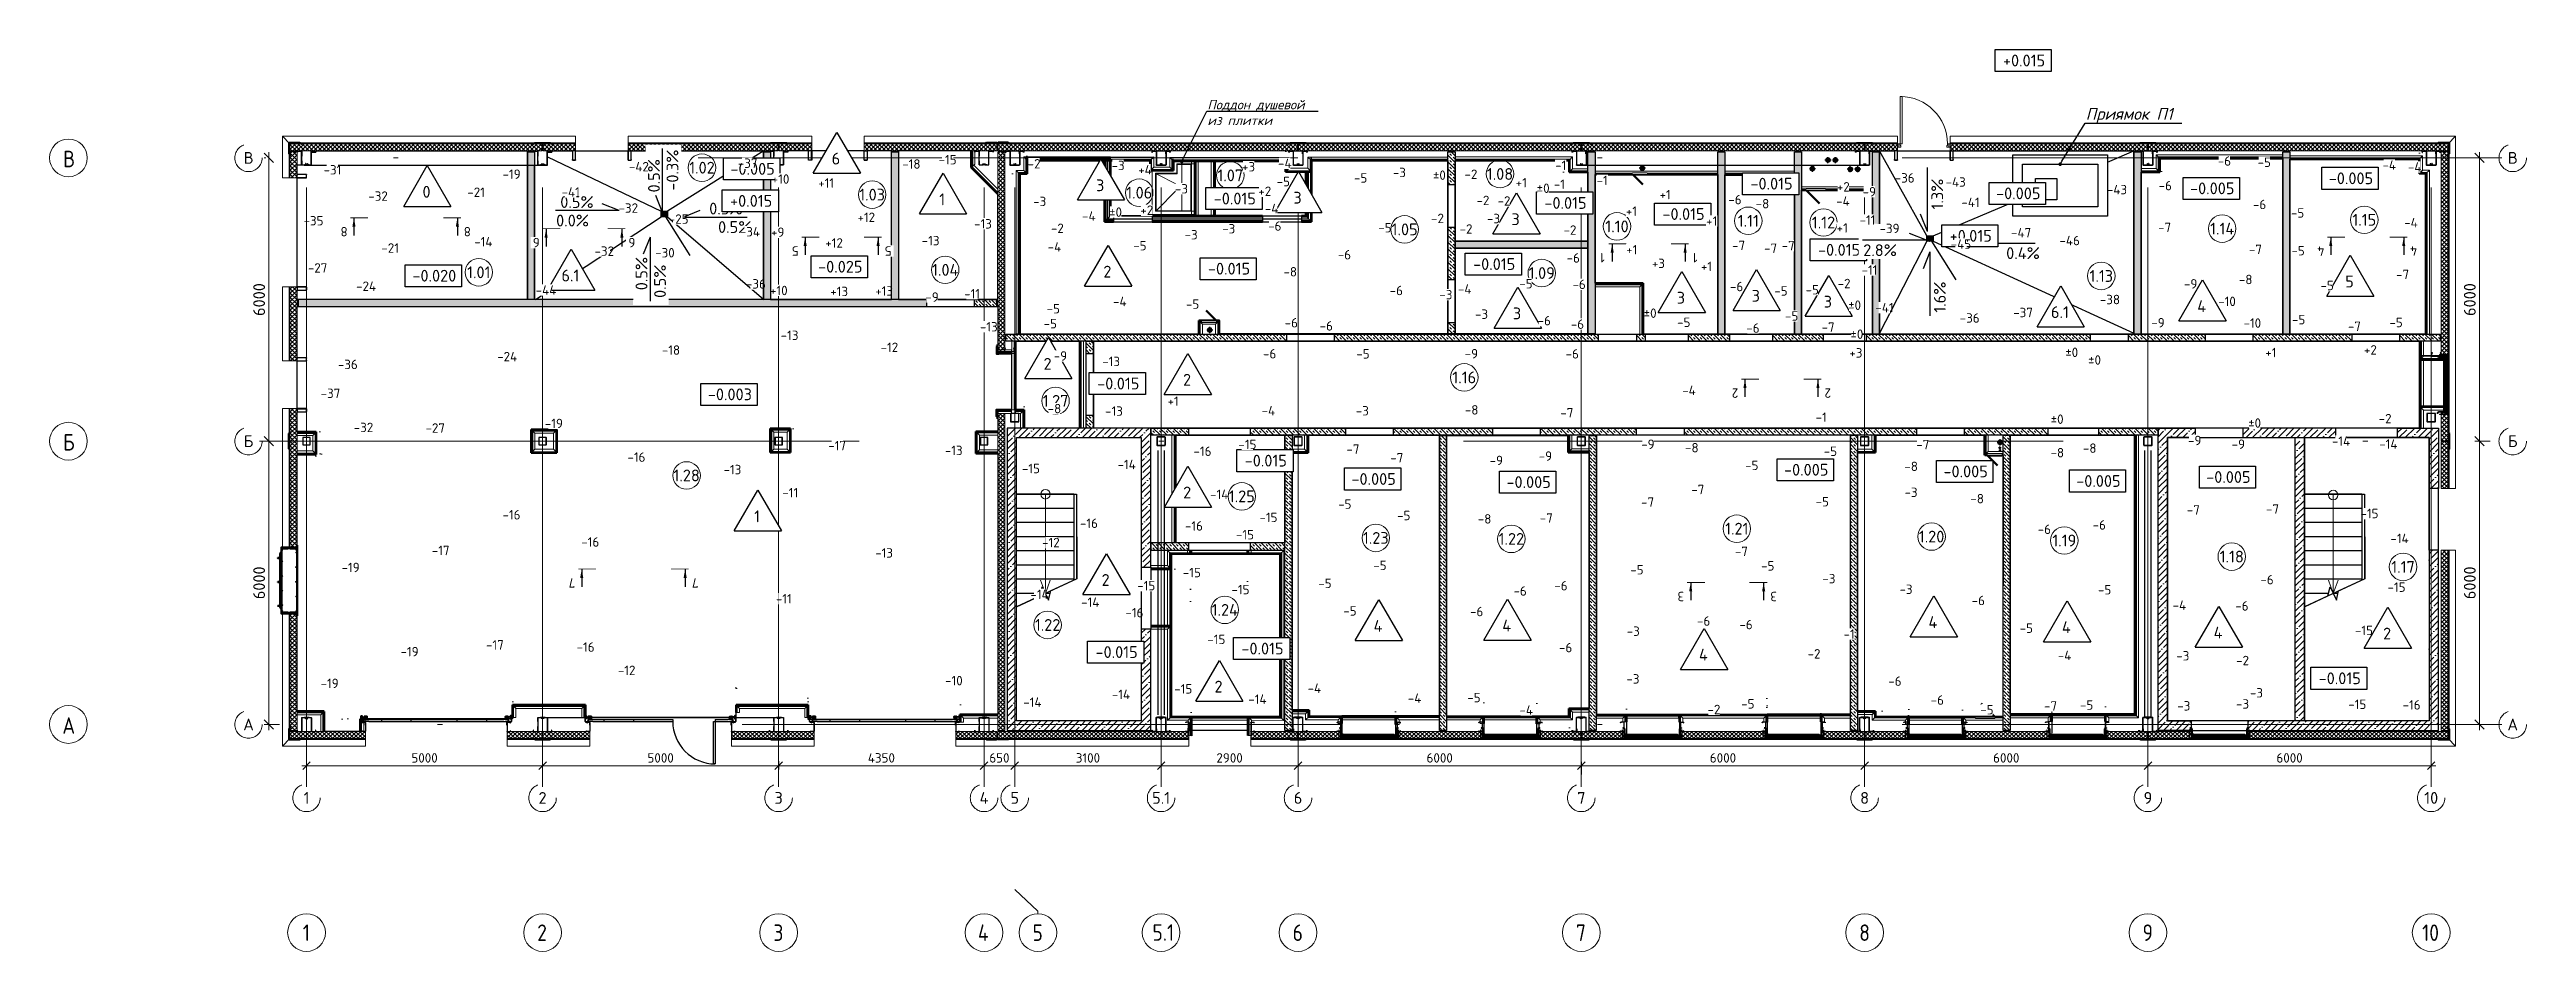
# Model space of a CAD drawing. Header units: metres. Extents: x -7665 to -5405, y -4871 to -3608.
# Drawn here: x -5533.9 to -5481.5, y -4870.7 to -4851.6 of the extents above; entities that cross this region are included whole.
import ezdxf
from ezdxf import colors
from ezdxf.entities.mleader import LeaderData, LeaderLine
from ezdxf.enums import TextEntityAlignment as Align
from ezdxf.math import Vec2, Vec3

# ---------------------------------------------------------------- set-up
doc = ezdxf.new("R2010")
doc.units = ezdxf.units.M
doc.header["$PDMODE"] = 35
doc.header["$PDSIZE"] = 0.03
for name, pattern in [('_ШТР__3__1_5_', [4.5, 3, -1.5]), ('CENTER', [50.8, 31.75, -6.35, 6.35, -6.35]), ('XKITLINE00', [0]), ('XKITLINE02', [4, 2, -2]), ('Xref_level ST-8$0$DASHDOT', [25.4, 12.7, -6.35, 0, -6.35])]:
    doc.linetypes.add(name, pattern=pattern)
doc.layers.get('Defpoints').update_dxf_attribs({"color": 4})
for name, color, linetype in [('01', 123, 'Continuous'), ('A-Wall', 113, 'Continuous'), ('A-WALL-PATT', 181, 'Continuous'), ('HAUPTPROFIL', 7, 'Continuous'), ('Part', 7, 'Continuous'), ('ren.reinforcement.thin', 7, 'Continuous'), ('S-METL', 7, 'Continuous'), ('высотные отклонения', 7, 'Continuous'), ('Лестницы', 7, 'Continuous'), ('Обычные линии', 7, 'Continuous'), ('Основной', 7, 'Continuous'), ('Средние', 142, 'Continuous'), ('Стены', 7, 'Continuous'), ('Стены ГКЛ (графика)', 7, 'Continuous'), ('фундаменты кж', 7, 'Continuous')]:
    doc.layers.add(name, color=color, linetype=linetype)
doc.layers.add('0_сети', color=7, linetype='Continuous', lineweight=0, transparency=0.7)
for name, color, linetype, lineweight in [('_4-3_ маркировка на кладочных планах АР', 7, 'Continuous', 0), ('_5-2_Штриховка пол', 7, 'Continuous', 9), ('S-WALL-PATT', 7, 'Continuous', 0), ('Выноски', 7, 'Continuous', 15), ('Обобщенные модели', 7, 'Continuous', 18), ('Оборудование', 188, 'Continuous', 18), ('ОСИ', 250, 'Xref_level ST-8$0$DASHDOT', 5), ('ОСИ_марки', 7, 'Continuous', 18), ('Привязки', 7, 'Continuous', 9), ('Стены штриховка', 7, 'Continuous', 9), ('Типовые аннотации', 250, 'Continuous', 18), ('Цоколь', 252, 'Continuous', 18), ('Элементы узлов', 7, 'Continuous', 18)]:
    doc.layers.add(name, color=color, linetype=linetype, lineweight=lineweight)
doc.layers.add('_5-1_Площадь помещений', color=2, linetype='Continuous', lineweight=30, plot=False)
doc.layers.add('ГКЛ (контур)', color=255, linetype='Continuous', plot=False)
doc.layers.add('ГКЛ Откосы (контур)', color=7, linetype='Continuous', plot=False)
for name, color, linetype, lineweight, true_color in [('Каркас_Импост', 7, 'Continuous', 9, 0x804000), ('Монтажный зазор', 7, 'Continuous', 9, 0x804000), ('Ограждение', 7, 'Continuous', 9, 0x408080), ('Окна', 7, 'Continuous', 9, 0x0080c0), ('Панель', 7, 'Continuous', 9, 0x804000), ('Поручни', 7, 'Continuous', 9, 0x408080), ('Сантехнические приборы', 7, 'Continuous', 18, 0x0080c0)]:
    doc.layers.add(name, color=color, linetype=linetype, lineweight=lineweight, true_color=true_color)
doc.styles.add('GOST Common', font='GOST_Common.ttf', dxfattribs={"width": 0.9, "height": 350})
doc.styles.add('PDF ISOCPEUR Italic', font='isocpeui.ttf')
doc.styles.add('Норм 2.5', font='isocpeur.ttf', dxfattribs={"height": 2.5})
doc.dimstyles.new('Норм Оси', dxfattribs={"dimtxt": 2.5, "dimasz": 2, "dimexe": 1, "dimexo": 0.6267, "dimgap": 0.81, "dimtad": 1, "dimdec": 0, "dimlfac": 1000, "dimrnd": 10, "dimzin": 0, "dimtxsty": 'Норм 2.5', "dimblk": 'OBLIQUE', "dimcen": 0.9, "dimdle": 1.2, "dimclrd": 256, "dimclrt": 256, "dimadec": 3, "dimazin": 0, "dimtfac": 1, "dimtdec": 0, "dimtofl": 0, "dimtmove": 0, "dimatfit": 3, "dimfxl": 1, "dimtfill": 1, "dimtolj": 1, "dimtzin": 0, "dimlwd": -1, "dimlwe": -1, "dimarcsym": 0})
pattern_1 = [(0, (12, 6), (3, 300), [3, -300]), (10, (108, 12), (-49.14, 295.96), [3, -300]), (20, (54, 78), (-99.79, 282.93), [3, -300]), (30, (120, 126), (-147.4, 261.3), [3, -300]), (40, (42, 144), (-190.54, 231.74), [3, -300]), (50, (66, 216), (-227.88, 195.13), [3, -300]), (60, (24, 270), (-258.3, 152.6), [3, -300]), (70, (120, 264), (-280.88, 105.43), [3, -300]), (80, (192, 276), (-294.92, 55.05), [3, -300]), (90, (228, 204), (-300, 3), [3, -300]), (100, (288, 198), (-295.96, -49.14), [3, -300]), (110, (288, 90), (-282.93, -99.8), [3, -300]), (120, (234, 54), (-261.3, -147.4), [3, -300]), (130, (150, 72), (-231.74, -190.54), [3, -300]), (140, (204, 126), (-195.13, -227.88), [3, -300]), (150, (150, 180), (-152.6, -258.3), [3, -300]), (160, (276, 12), (-105.43, -280.88), [3, -300])]
pattern_2 = [(45, (-8245.93595, -4184.87421), (-0.134703842, 0.134703842), []), (45, (-8245.80125, -4184.87421), (-0.134703842, 0.134703842), [0.238125, -0.047625, 0, -0.047625])]
pattern_3 = [(315, (-8245.93595, -4184.87421), (0.070710678, 0.070710678), []), (315, (-8245.86525, -4184.87421), (0.070710678, 0.070710678), [0.05, -0.05])]
pattern_4 = [(45, (-17085, -9191.363), (-13.258252, 13.258252), []), (135, (-17085, -9191.363), (-13.258252, -13.258252), [])]
pattern_5 = [(45, (345.36, 7e-13), (-106.066, 106.066), [])]

msp = doc.modelspace()

# ---------------------------------------------------------------- texts
at = {"layer": 'ОСИ_марки', "char_height": 0.35, "attachment_point": 1, "style": 'GOST Common'}
for s, insert, width in [('\\fGOST Common|b0|i0|c204|p34|;\\W.9;В', (-5533.6422, -4853.7295), 0.310253), ('\\fGOST Common|b0|i0|c204|p34|;\\W.9;Б', (-5533.6422, -4859.7295), 0.310253), ('\\fGOST Common|b0|i0|c204|p34|;\\W.9;А', (-5533.6571, -4865.7295), 0.346329), ('\\fGOST Common|b0|i0|c204|p34|;\\W.9;1', (-5528.5646, -4870.1175), 0.187595), ('\\fGOST Common|b0|i0|c204|p34|;\\W.9;2', (-5523.6001, -4870.1175), 0.274177), ('\\fGOST Common|b0|i0|c204|p34|;\\W.9;3', (-5518.5974, -4870.1175), 0.266962), ('\\fGOST Common|b0|i0|c204|p34|;\\W.9;4', (-5514.265, -4870.1175), 0.310253), ('5.1', (-5510.5691, -4870.1125), 0.274177), ('\\fGOST Common|b0|i0|c204|p34|;\\W.9;6', (-5507.6001, -4870.1175), 0.274177), ('\\fGOST Common|b0|i0|c204|p34|;\\W.9;7', (-5501.6001, -4870.1175), 0.274177), ('\\fGOST Common|b0|i0|c204|p34|;\\W.9;8', (-5495.6001, -4870.1175), 0.274177), ('\\fGOST Common|b0|i0|c204|p34|;\\W.9;9', (-5489.6001, -4870.1175), 0.274177), ('10', (-5483.6775, -4870.1175), 0.461772)]:
    msp.add_mtext(s, dxfattribs=dict(at, insert=insert, width=width))
at = {"layer": 'ОСИ_марки', "color": 1, "true_color": 0xff0000, "insert": (-5513.1097, -4870.1175), "char_height": 0.35, "width": 0.274177, "attachment_point": 1, "style": 'GOST Common'}
msp.add_mtext('\\fGOST Common|b0|i0|c204|p34|;\\W.9;5', dxfattribs=at)

# ---------------------------------------------------------------- blocks, each defined once
blk = doc.blocks.new('*U188')
at = {"layer": 'A-Wall', "linetype": 'Continuous', "lineweight": 18}
h = blk.add_hatch(dxfattribs=at)
h.set_pattern_fill('GENERAL_TEXTURE', color=30, scale=300, style=0, pattern_type=2)
h.set_pattern_definition(pattern_1)
h.paths.add_polyline_path([(12, 0), (12, -12), (531, -12), (531, 0)], flags=0)
at = {"layer": 'A-Wall', "color": 30, "linetype": 'Continuous', "lineweight": 50}
blk.add_line((1, -1), (291, -1), dxfattribs=at)
at = {"layer": 'A-Wall', "color": 11, "linetype": 'Continuous', "lineweight": 25}
for p, q in [((1, -14), (291, -14)), ((1, -26), (291, -26))]:
    blk.add_line(p, q, dxfattribs=at)
at = {"layer": 'A-Wall', "color": 8, "linetype": 'Continuous', "lineweight": 0}
blk.add_line((1, -76), (291, -76), dxfattribs=at)
for points in [[(1, -1), (1, -76)], [(291, -1), (291, -76)]]:
    blk.add_lwpolyline(points, dxfattribs=at)
blk = doc.blocks.new('*U164')
at = {"layer": 'A-Wall', "linetype": 'Continuous', "lineweight": 18}
h = blk.add_hatch(dxfattribs=at)
h.set_pattern_fill('GENERAL_TEXTURE', color=30, scale=300, style=0, pattern_type=2)
h.set_pattern_definition(pattern_1)
h.paths.add_polyline_path([(12, 0), (12, -12), (531, -12), (531, 0)], flags=0)
at = {"layer": 'A-Wall', "color": 30, "linetype": 'Continuous', "lineweight": 50}
blk.add_line((1, -1), (1077, -1), dxfattribs=at)
at = {"layer": 'A-Wall', "color": 11, "linetype": 'Continuous', "lineweight": 25}
for p, q in [((1, -14), (1064, -14)), ((1, -26), (1052, -26))]:
    blk.add_line(p, q, dxfattribs=at)
at = {"layer": 'A-Wall', "color": 8, "linetype": 'Continuous', "lineweight": 0}
blk.add_line((1, -76), (1002, -76), dxfattribs=at)
for points in [[(1, -1), (1, -76)], [(1002, -76), (1077, -1)]]:
    blk.add_lwpolyline(points, dxfattribs=at)
blk = doc.blocks.new('*U163')
at = {"layer": 'A-Wall', "linetype": 'Continuous', "lineweight": 18}
h = blk.add_hatch(dxfattribs=at)
h.set_pattern_fill('GENERAL_TEXTURE', color=30, scale=300, style=0, pattern_type=2)
h.set_pattern_definition(pattern_1)
h.paths.add_polyline_path([(12, 0), (12, -12), (531, -12), (531, 0)], flags=0)
at = {"layer": 'A-Wall', "color": 30, "linetype": 'Continuous', "lineweight": 50}
blk.add_line((1, -1), (1022, -1), dxfattribs=at)
at = {"layer": 'A-Wall', "color": 11, "linetype": 'Continuous', "lineweight": 25}
for p, q in [((1, -14), (1009, -14)), ((1, -26), (997, -26))]:
    blk.add_line(p, q, dxfattribs=at)
at = {"layer": 'A-Wall', "color": 8, "linetype": 'Continuous', "lineweight": 0}
blk.add_line((1, -76), (947, -76), dxfattribs=at)
for points in [[(1, -1), (1, -76)], [(947, -76), (1022, -1)]]:
    blk.add_lwpolyline(points, dxfattribs=at)
blk = doc.blocks.new('*U63')
at = {"layer": 'A-Wall', "linetype": 'Continuous', "lineweight": 18}
h = blk.add_hatch(dxfattribs=at)
h.set_pattern_fill('GENERAL_TEXTURE', color=30, scale=300, style=0, pattern_type=2)
h.set_pattern_definition(pattern_1)
h.paths.add_polyline_path([(12, 0), (12, -12), (531, -12), (531, 0)], flags=0)
at = {"layer": 'A-Wall', "color": 30, "linetype": 'Continuous', "lineweight": 50}
blk.add_line((1, -1), (544, -1), dxfattribs=at)
at = {"layer": 'A-Wall', "color": 11, "linetype": 'Continuous', "lineweight": 25}
for p, q in [((13, -14), (531, -14)), ((26, -26), (519, -26))]:
    blk.add_line(p, q, dxfattribs=at)
at = {"layer": 'A-Wall', "color": 8, "linetype": 'Continuous', "lineweight": 0}
blk.add_line((76, -76), (469, -76), dxfattribs=at)
for points in [[(76, -76), (1, -1)], [(469, -76), (544, -1)]]:
    blk.add_lwpolyline(points, dxfattribs=at)
blk = doc.blocks.new('*U75')
at = {"layer": 'A-Wall', "linetype": 'Continuous', "lineweight": 18}
h = blk.add_hatch(dxfattribs=at)
h.set_pattern_fill('GENERAL_TEXTURE', color=30, scale=300, style=0, pattern_type=2)
h.set_pattern_definition(pattern_1)
h.paths.add_polyline_path([(12, 0), (12, -12), (531, -12), (531, 0)], flags=0)
at = {"layer": 'A-Wall', "color": 30, "linetype": 'Continuous', "lineweight": 50}
blk.add_line((1, -1), (288, -1), dxfattribs=at)
at = {"layer": 'A-Wall', "color": 11, "linetype": 'Continuous', "lineweight": 25}
for p, q in [((13, -14), (301, -14)), ((26, -26), (313, -26))]:
    blk.add_line(p, q, dxfattribs=at)
at = {"layer": 'A-Wall', "color": 8, "linetype": 'Continuous', "lineweight": 0}
blk.add_line((76, -76), (363, -76), dxfattribs=at)
for points in [[(76, -76), (1, -1)], [(363, -76), (288, -1)]]:
    blk.add_lwpolyline(points, dxfattribs=at)
blk = doc.blocks.new('*U76')
at = {"layer": 'A-Wall', "linetype": 'Continuous', "lineweight": 18}
h = blk.add_hatch(dxfattribs=at)
h.set_pattern_fill('GENERAL_TEXTURE', color=30, scale=300, style=0, pattern_type=2)
h.set_pattern_definition(pattern_1)
h.paths.add_polyline_path([(12, 0), (12, -12), (531, -12), (531, 0)], flags=0)
at = {"layer": 'A-Wall', "color": 30, "linetype": 'Continuous', "lineweight": 50}
blk.add_line((1, -1), (162, -1), dxfattribs=at)
at = {"layer": 'A-Wall', "color": 11, "linetype": 'Continuous', "lineweight": 25}
for p, q in [((13, -14), (174, -14)), ((26, -26), (187, -26))]:
    blk.add_line(p, q, dxfattribs=at)
at = {"layer": 'A-Wall', "color": 8, "linetype": 'Continuous', "lineweight": 0}
blk.add_line((76, -76), (237, -76), dxfattribs=at)
for points in [[(76, -76), (1, -1)], [(237, -76), (162, -1)]]:
    blk.add_lwpolyline(points, dxfattribs=at)
blk = doc.blocks.new('*U77')
at = {"layer": 'A-Wall', "linetype": 'Continuous', "lineweight": 18}
h = blk.add_hatch(dxfattribs=at)
h.set_pattern_fill('GENERAL_TEXTURE', color=30, scale=300, style=0, pattern_type=2)
h.set_pattern_definition(pattern_1)
h.paths.add_polyline_path([(12, 0), (12, -12), (531, -12), (531, 0)], flags=0)
at = {"layer": 'A-Wall', "color": 30, "linetype": 'Continuous', "lineweight": 50}
blk.add_line((1, -1), (3390, -1), dxfattribs=at)
at = {"layer": 'A-Wall', "color": 11, "linetype": 'Continuous', "lineweight": 25}
for p, q in [((1, -14), (3403, -14)), ((1, -26), (3415, -26))]:
    blk.add_line(p, q, dxfattribs=at)
at = {"layer": 'A-Wall', "color": 8, "linetype": 'Continuous', "lineweight": 0}
blk.add_line((1, -76), (3465, -76), dxfattribs=at)
for points in [[(1, -1), (1, -76)], [(3465, -76), (3390, -1)]]:
    blk.add_lwpolyline(points, dxfattribs=at)
blk = doc.blocks.new('*U78')
at = {"layer": 'A-Wall', "linetype": 'Continuous', "lineweight": 18}
h = blk.add_hatch(dxfattribs=at)
h.set_pattern_fill('GENERAL_TEXTURE', color=30, scale=300, style=0, pattern_type=2)
h.set_pattern_definition(pattern_1)
h.paths.add_polyline_path([(12, 0), (12, -12), (531, -12), (531, 0)], flags=0)
at = {"layer": 'A-Wall', "color": 30, "linetype": 'Continuous', "lineweight": 50}
blk.add_line((1, -1), (238, -1), dxfattribs=at)
at = {"layer": 'A-Wall', "color": 11, "linetype": 'Continuous', "lineweight": 25}
for p, q in [((13, -14), (250, -14)), ((26, -26), (263, -26))]:
    blk.add_line(p, q, dxfattribs=at)
at = {"layer": 'A-Wall', "color": 8, "linetype": 'Continuous', "lineweight": 0}
blk.add_line((76, -76), (313, -76), dxfattribs=at)
for points in [[(76, -76), (1, -1)], [(313, -76), (238, -1)]]:
    blk.add_lwpolyline(points, dxfattribs=at)
blk = doc.blocks.new('*U79')
at = {"layer": 'A-Wall', "linetype": 'Continuous', "lineweight": 18}
h = blk.add_hatch(dxfattribs=at)
h.set_pattern_fill('GENERAL_TEXTURE', color=30, scale=300, style=0, pattern_type=2)
h.set_pattern_definition(pattern_1)
h.paths.add_polyline_path([(12, 0), (12, -12), (531, -12), (531, 0)], flags=0)
at = {"layer": 'A-Wall', "color": 30, "linetype": 'Continuous', "lineweight": 50}
blk.add_line((1, -1), (2890, -1), dxfattribs=at)
at = {"layer": 'A-Wall', "color": 11, "linetype": 'Continuous', "lineweight": 25}
for p, q in [((1, -14), (2903, -14)), ((1, -26), (2915, -26))]:
    blk.add_line(p, q, dxfattribs=at)
at = {"layer": 'A-Wall', "color": 8, "linetype": 'Continuous', "lineweight": 0}
blk.add_line((1, -76), (2965, -76), dxfattribs=at)
for points in [[(1, -1), (1, -76)], [(2965, -76), (2890, -1)]]:
    blk.add_lwpolyline(points, dxfattribs=at)
blk = doc.blocks.new('Ось сетки - Круг_Ø8 мм-6577-_О__L1_0_000_')
at = {"layer": 'ОСИ_марки', "color": 0, "lineweight": 20}
for start, end in [(360, 180), (180, 360)]:
    blk.add_arc((0, 0), 4, start, end, dxfattribs=at)
blk = doc.blocks.new('*U74')
at = {"layer": 'A-Wall', "linetype": 'Continuous', "lineweight": 18}
h = blk.add_hatch(dxfattribs=at)
h.set_pattern_fill('GENERAL_TEXTURE', color=30, scale=300, style=0, pattern_type=2)
h.set_pattern_definition(pattern_1)
h.paths.add_polyline_path([(12, 0), (12, -12), (531, -12), (531, 0)], flags=0)
at = {"layer": 'A-Wall', "color": 30, "linetype": 'Continuous', "lineweight": 50}
blk.add_line((1, -1), (1765, -1), dxfattribs=at)
at = {"layer": 'A-Wall', "color": 11, "linetype": 'Continuous', "lineweight": 25}
for p, q in [((1, -14), (1778, -14)), ((1, -26), (1790, -26))]:
    blk.add_line(p, q, dxfattribs=at)
at = {"layer": 'A-Wall', "color": 8, "linetype": 'Continuous', "lineweight": 0}
blk.add_line((1, -76), (1840, -76), dxfattribs=at)
for points in [[(1, -1), (1, -76)], [(1840, -76), (1765, -1)]]:
    blk.add_lwpolyline(points, dxfattribs=at)
blk = doc.blocks.new('Колонна К1')
at = {"layer": 'Part', "linetype": 'XKITLINE00'}
for p, q in [((-196, 142), (-196, 144)), ((-196, 119), (-196, 142)), ((-192, 119), (-196, 119)), ((-192, 143), (-192, 142)), ((-192, 142), (-192, 119)), ((-190, 150), (-188, 150)), ((-188, 146), (-189, 146)), ((-188, 150), (-108, 150)), ((-188, 146), (-108, 146)), ((-108, 150), (-106, 150)), ((-107, 146), (-108, 146)), ((-104, 142), (-104, 143)), ((-104, -143), (-104, 142)), ((-100, 144), (-100, 142)), ((-100, -142), (-100, 142)), ((100, 142), (100, 144)), ((100, -142), (100, 142)), ((104, 143), (104, 142)), ((104, -143), (104, 142)), ((106, 150), (108, 150)), ((108, 146), (107, 146)), ((108, 150), (188, 150)), ((108, 146), (188, 146)), ((188, 150), (190, 150)), ((189, 146), (188, 146)), ((192, 141), (196, 145)), ((192, 142), (192, 143)), ((192, 119), (192, 142)), ((196, 119), (192, 119)), ((196, 145), (196, 145)), ((196, 144), (196, 142)), ((196, 142), (196, 119)), ((-103, -144), (-104, -143)), ((-97, -146), (-96, -146)), ((-96, -150), (-97, -150)), ((-96, -146), (-23, -146)), ((-96, -150), (-23, -150)), ((-23, -146), (-22, -146)), ((-22, -150), (-23, -150)), ((-16, -119), (-19, -119)), ((-19, -119), (-19, -142)), ((-19, -143), (-19, -142)), ((-16, -143), (-16, -119)), ((-16, -143), (-16, -144)), ((-14, -135), (-14, -129)), ((16, -119), (19, -119)), ((16, -143), (16, -119)), ((19, -119), (19, -142)), ((22, -146), (23, -146)), ((23, -146), (96, -146)), ((23, -150), (96, -150))]:
    blk.add_line(p, q, dxfattribs=at)
at = {"layer": 'Part', "linetype": 'XKITLINE02'}
for p, q in [((-135, 146), (-135, 150)), ((-100, 140), (-100, -140)), ((135, 146), (135, 150)), ((57, -150), (-57, -150)), ((-16, -129), (-19, -129)), ((-16, -135), (-19, -135))]:
    blk.add_line(p, q, dxfattribs=at)
at = {"layer": 'Part', "linetype": 'XKITLINE00'}
for centre, radius, start, end in [((-188, 142), 7.5, 98.1818, 171.8182), ((-188, 142), 3.99, 98.1818, 171.8182), ((-108, 142), 3.99, 8.1818, 81.8182), ((-108, 142), 7.5, 8.1818, 81.8182), ((108, 142), 7.5, 98.1818, 171.8182), ((108, 142), 3.99, 98.1818, 171.8182), ((188, 142), 3.99, 8.1818, 81.8182), ((188, 142), 7.5, 8.1818, 81.8182), ((-96, -142), 7.51, 188.1818, 261.8182), ((-96, -142), 4, 188.1818, 261.8182), ((-23, -142), 4, 278.1818, 351.8182), ((-23, -142), 7.51, 278.1818, 351.8182), ((23, -142), 7.51, 188.1818, 261.8182), ((23, -142), 4, 188.1818, 261.8182), ((96, -142), 4, 278.1818, 351.8182), ((96, -142), 7.51, 278.1818, 351.8182)]:
    blk.add_arc(centre, radius, start, end, dxfattribs=at)
blk = doc.blocks.new('*U14')
for points in [[(-72, -80), (72, -80, 0.414214), (80, -72), (80, 72, 0.414214), (72, 80), (-72, 80, 0.414214), (-80, 72), (-80, -72, 0.414214)], [(-72, -76), (72, -76, 0.414214), (76, -72), (76, 72, 0.414214), (72, 76), (-72, 76, 0.414214), (-76, 72), (-76, -72, 0.414214)]]:
    blk.add_lwpolyline(points, format="xyb", close=True)
blk = doc.blocks.new('*U15')
for points in [[(-80, -90), (80, -90, 0.414214), (90, -80), (90, 80, 0.414214), (80, 90), (-80, 90, 0.414214), (-90, 80), (-90, -80, 0.414214)], [(-80, -85), (80, -85, 0.414214), (85, -80), (85, 80, 0.414214), (80, 85), (-80, 85, 0.414214), (-85, 80), (-85, -80, 0.414214)]]:
    blk.add_lwpolyline(points, format="xyb", close=True)
blk = doc.blocks.new('Колонна К2')
at = {"layer": 'Part'}
for p, q in [((-105, 146), (-105, 147)), ((-105, -141), (-105, 146)), ((-102, 147), (-102, 146)), ((-102, -141), (-102, 146)), ((-102, -143), (-102, 144)), ((-102, 144), (-102, 144)), ((-100, -144), (-100, 144)), ((-100, 144), (-100, 144)), ((-100, -140), (-100, 140)), ((-99, 152), (-98, 152)), ((-98, 150), (-99, 150)), ((-98, 152), (-18, 152)), ((-98, 150), (-18, 150)), ((-97, 150), (-96, 150)), ((-96, 148), (-97, 147)), ((-96, 150), (-23, 150)), ((-96, 148), (-23, 148)), ((-23, 150), (-22, 150)), ((-22, 147), (-23, 148)), ((-19, 120), (-19, 144)), ((-19, 144), (-19, 144)), ((-19, 120), (-16, 120)), ((-18, 152), (-17, 152)), ((-17, 150), (-18, 150)), ((-17, 144), (-16, 144)), ((-16, 120), (-16, 144)), ((-14, 146), (-14, 147)), ((-14, 122), (-14, 146)), ((-11, 122), (-14, 122)), ((-11, 147), (-11, 146)), ((-11, 146), (-11, 122)), ((11, 146), (11, 147)), ((11, 122), (11, 146)), ((14, 122), (11, 122)), ((14, 147), (14, 146)), ((14, 146), (14, 122)), ((16, 120), (16, 144)), ((16, 144), (17, 144)), ((19, 120), (16, 120)), ((17, 152), (18, 152)), ((18, 150), (17, 150)), ((18, 152), (98, 152)), ((18, 150), (98, 150)), ((19, 120), (19, 144)), ((19, 144), (19, 144)), ((22, 150), (23, 150)), ((23, 148), (22, 147)), ((23, 150), (96, 150)), ((23, 148), (96, 148)), ((96, 150), (97, 150)), ((97, 147), (96, 148)), ((98, 152), (99, 152)), ((99, 150), (98, 150)), ((100, -144), (100, 144)), ((100, 144), (100, 144)), ((100, -140), (100, 140)), ((102, 146), (102, 147)), ((102, -141), (102, 146)), ((102, -143), (102, 144)), ((102, 144), (102, 144)), ((105, 147), (105, 146)), ((105, -141), (105, 146)), ((-194, -144), (-194, -120)), ((-194, -120), (-192, -120)), ((-194, -144), (-194, -144)), ((-192, -120), (-192, -143)), ((-192, -143), (-191, -144)), ((-188, -118), (-186, -118)), ((-188, -141), (-188, -118)), ((-188, -142), (-188, -141)), ((-188, -147), (-187, -148)), ((-188, -150), (-106, -150)), ((-188, -150), (-188, -150)), ((-187, -148), (-107, -148)), ((-186, -118), (-186, -141)), ((-186, -141), (-186, -142)), ((-183, -145), (-182, -145)), ((-182, -148), (-183, -147)), ((-182, -145), (-109, -145)), ((-182, -148), (-109, -148)), ((-109, -145), (-108, -145)), ((-108, -147), (-109, -148)), ((-107, -148), (-106, -147)), ((-106, -150), (-106, -150)), ((-105, -142), (-105, -141)), ((-102, -141), (-103, -142)), ((-103, -144), (-102, -143)), ((-100, -144), (-100, -90)), ((-100, -90), (-98, -90)), ((-100, -144), (-100, -144)), ((-98, -90), (-97, -144)), ((-98, -143), (-97, -144)), ((-94, -147), (94, -147)), ((-94, -150), (94, -150)), ((98, -90), (97, -144)), ((98, -143), (97, -144)), ((100, -90), (98, -90)), ((100, -144), (100, -90)), ((100, -144), (100, -144)), ((100, -144), (100, -144)), ((103, -142), (102, -141)), ((102, -143), (103, -144)), ((105, -141), (105, -142)), ((106, -147), (107, -148)), ((106, -150), (188, -150)), ((106, -150), (106, -150)), ((107, -148), (187, -148)), ((108, -145), (109, -145)), ((109, -148), (108, -147)), ((109, -145), (182, -145)), ((109, -148), (182, -148)), ((182, -145), (183, -145)), ((183, -147), (182, -148)), ((188, -118), (186, -118)), ((186, -118), (186, -141)), ((186, -142), (186, -141)), ((187, -148), (188, -147)), ((188, -141), (188, -118)), ((188, -141), (188, -142)), ((188, -150), (188, -150)), ((191, -144), (192, -143)), ((192, -120), (192, -120)), ((192, -120), (192, -120)), ((192, -143), (192, -120)), ((192, -120), (194, -120)), ((194, -144), (194, -120)), ((194, -144), (194, -144))]:
    blk.add_line(p, q, dxfattribs=at)
blk.add_lwpolyline([(-75, 152), (-75, 154), (75, 154), (75, 152), (-75, 152)], dxfattribs=at)
for centre, radius, start, end in [((-98, 146), 6.5, 98.1818, 171.8182), ((-96, 144), 6.51, 98.1818, 171.8182), ((-98, 146), 3.99, 98.1818, 171.8182), ((-96, 144), 4, 98.1818, 171.8182), ((-23, 144), 6.51, 8.1818, 81.8182), ((-23, 144), 4, 8.1818, 81.8182), ((-18, 146), 6.5, 8.1818, 81.8182), ((-18, 146), 3.99, 8.1818, 81.8182), ((18, 146), 6.5, 98.1818, 171.8182), ((18, 146), 3.99, 98.1818, 171.8182), ((23, 144), 6.51, 98.1818, 171.8182), ((23, 144), 4, 98.1818, 171.8182), ((96, 144), 6.51, 8.1818, 81.8182), ((96, 144), 4, 8.1818, 81.8182), ((98, 146), 6.5, 8.1818, 81.8182), ((98, 146), 3.99, 8.1818, 81.8182), ((-188, -144), 6.5, 188.1818, 261.8182), ((-188, -144), 3.99, 188.1818, 261.8182), ((-182, -141), 6.51, 188.1818, 261.8182), ((-182, -141), 4, 188.1818, 261.8182), ((-109, -141), 6.51, 278.1818, 351.8182), ((-109, -141), 4, 278.1818, 351.8182), ((-106, -144), 6.5, 278.1818, 351.8182), ((-106, -144), 3.99, 278.1818, 351.8182), ((-94, -144), 6.5, 188.1818, 261.8182), ((-94, -144), 3.99, 188.1818, 261.8182), ((94, -144), 6.5, 278.1818, 351.8182), ((94, -144), 3.99, 278.1818, 351.8182), ((106, -144), 6.5, 188.1818, 261.8182), ((109, -141), 6.51, 188.1818, 261.8182), ((106, -144), 3.99, 188.1818, 261.8182), ((109, -141), 4, 188.1818, 261.8182), ((182, -141), 6.51, 278.1818, 351.8182), ((182, -141), 4, 278.1818, 351.8182), ((188, -144), 6.5, 278.1818, 351.8182), ((188, -144), 3.99, 278.1818, 351.8182)]:
    blk.add_arc(centre, radius, start, end, dxfattribs=at)
blk = doc.blocks.new('СТ1')
at = {"layer": 'Part', "linetype": 'XKITLINE00'}
for p, q in [((0, 65), (0, 66)), ((0, -123), (0, 65)), ((0, 0), (2, 2)), ((2, 66), (2, 65)), ((2, -123), (2, 65)), ((5, 71), (6, 71)), ((6, 69), (5, 69)), ((6, 71), (62, 71)), ((6, 69), (62, 69)), ((62, 71), (63, 71)), ((63, 69), (62, 69)), ((66, 66), (67, 67)), ((66, 65), (66, 66)), ((66, 54), (66, 65)), ((68, 54), (66, 54)), ((68, 66), (68, 65)), ((68, 65), (68, 54)), ((0, -124), (0, -123)), ((2, -123), (2, -124)), ((5, -127), (6, -127)), ((6, -129), (5, -129)), ((6, -127), (62, -127)), ((6, -129), (62, -129)), ((62, -127), (63, -127)), ((63, -129), (62, -129)), ((66, -112), (68, -112)), ((66, -123), (66, -112)), ((66, -124), (66, -123)), ((68, -112), (68, -123)), ((68, -123), (68, -124))]:
    blk.add_line(p, q, dxfattribs=at)
for centre, radius, start, end in [((6, 65), 6, 98.1818, 171.8182), ((6, 65), 3.99, 98.1818, 171.8182), ((62, 65), 6, 8.1818, 81.8182), ((62, 65), 3.99, 8.1818, 81.8182), ((6, -123), 6, 188.1818, 261.8182), ((6, -123), 3.99, 188.1818, 261.8182), ((62, -123), 3.99, 278.1818, 351.8182), ((62, -123), 6, 278.1818, 351.8182)]:
    blk.add_arc(centre, radius, start, end, dxfattribs=at)
blk = doc.blocks.new('*U58')
at = {"layer": 'S-WALL-PATT', "lineweight": 0, "true_color": 0x636466}
h = blk.add_hatch(dxfattribs=at)
h.set_pattern_fill('ANSI37', color=251, scale=20)
h.paths.add_polyline_path([(-150, 0), (0, 0), (0, 890), (-150, 890)])
at = {"color": 0}
blk.add_lwpolyline([(-150, 0), (0, 0), (0, 890), (-150, 890)], close=True, dxfattribs=at)
blk = doc.blocks.new('*U42')
at = {"layer": 'S-WALL-PATT', "lineweight": 0, "true_color": 0x636466}
h = blk.add_hatch(dxfattribs=at)
h.set_pattern_fill('ANSI37', color=251, scale=20)
h.paths.add_polyline_path([(-150, 0), (0, 0), (0, 4050), (-150, 4050)])
at = {"color": 0}
blk.add_lwpolyline([(-150, 0), (0, 0), (0, 4050), (-150, 4050)], close=True, dxfattribs=at)
blk = doc.blocks.new('*U43')
at = {"layer": 'S-WALL-PATT', "lineweight": 0, "true_color": 0x636466}
h = blk.add_hatch(dxfattribs=at)
h.set_pattern_fill('ANSI37', color=251, scale=20)
h.paths.add_polyline_path([(-150, 0), (0, 0), (0, 870), (-150, 870)])
at = {"color": 0}
blk.add_lwpolyline([(-150, 0), (0, 0), (0, 870), (-150, 870)], close=True, dxfattribs=at)
blk = doc.blocks.new('*U44')
at = {"layer": 'S-WALL-PATT', "lineweight": 0, "true_color": 0x636466}
h = blk.add_hatch(dxfattribs=at)
h.set_pattern_fill('ANSI37', color=251, scale=20)
h.paths.add_polyline_path([(-150, 0), (0, 0), (0, 1750), (-150, 1750)])
at = {"color": 0}
blk.add_lwpolyline([(-150, 0), (0, 0), (0, 1750), (-150, 1750)], close=True, dxfattribs=at)
blk = doc.blocks.new('*U45')
at = {"layer": 'S-WALL-PATT', "lineweight": 0, "true_color": 0x636466}
h = blk.add_hatch(dxfattribs=at)
h.set_pattern_fill('ANSI37', color=251, scale=20)
h.paths.add_polyline_path([(-150, 0), (0, 0), (0, 1600), (-150, 1600)])
at = {"color": 0}
blk.add_lwpolyline([(-150, 0), (0, 0), (0, 1600), (-150, 1600)], close=True, dxfattribs=at)
blk = doc.blocks.new('*U40')
at = {"layer": 'S-WALL-PATT', "lineweight": 0, "true_color": 0x636466}
h = blk.add_hatch(dxfattribs=at)
h.set_pattern_fill('ANSI37', color=251, scale=20)
h.paths.add_polyline_path([(-150, 0), (0, 0), (0, 6350), (-150, 6350)])
at = {"color": 0}
blk.add_lwpolyline([(-150, 0), (0, 0), (0, 6350), (-150, 6350)], close=True, dxfattribs=at)
blk = doc.blocks.new('*U61')
at = {"layer": 'S-WALL-PATT', "lineweight": 0, "true_color": 0x636466}
h = blk.add_hatch(dxfattribs=at)
h.set_pattern_fill('ANSI37', color=251, scale=20)
h.paths.add_polyline_path([(-150, 0), (0, 0), (0, 4180), (-150, 4180)])
at = {"color": 0}
blk.add_lwpolyline([(-150, 0), (0, 0), (0, 4180), (-150, 4180)], close=True, dxfattribs=at)
blk = doc.blocks.new('*U41')
at = {"layer": 'S-WALL-PATT', "lineweight": 0, "true_color": 0x636466}
h = blk.add_hatch(dxfattribs=at)
h.set_pattern_fill('ANSI37', color=251, scale=20)
h.paths.add_polyline_path([(-150, 0), (0, 0), (0, 5980), (-150, 5980)])
at = {"color": 0}
blk.add_lwpolyline([(-150, 0), (0, 0), (0, 5980), (-150, 5980)], close=True, dxfattribs=at)
blk = doc.blocks.new('*U46')
at = {"layer": 'S-WALL-PATT', "lineweight": 0, "true_color": 0x636466}
h = blk.add_hatch(dxfattribs=at)
h.set_pattern_fill('ANSI37', color=251, scale=20)
h.paths.add_polyline_path([(-150, 0), (0, 0), (0, 2810), (-150, 2810)])
at = {"color": 0}
blk.add_lwpolyline([(-150, 0), (0, 0), (0, 2810), (-150, 2810)], close=True, dxfattribs=at)
blk = doc.blocks.new('*U47')
at = {"layer": 'S-WALL-PATT', "lineweight": 0, "true_color": 0x636466}
h = blk.add_hatch(dxfattribs=at)
h.set_pattern_fill('ANSI37', color=251, scale=20)
h.paths.add_polyline_path([(-150, 0), (0, 0), (0, 3180), (-150, 3180)])
at = {"color": 0}
blk.add_lwpolyline([(-150, 0), (0, 0), (0, 3180), (-150, 3180)], close=True, dxfattribs=at)
blk = doc.blocks.new('*U48')
at = {"layer": 'S-WALL-PATT', "lineweight": 0, "true_color": 0x636466}
h = blk.add_hatch(dxfattribs=at)
h.set_pattern_fill('ANSI37', color=251, scale=20)
h.paths.add_polyline_path([(-150, 0), (0, 0), (0, 5340), (-150, 5340)])
at = {"color": 0}
blk.add_lwpolyline([(-150, 0), (0, 0), (0, 5340), (-150, 5340)], close=True, dxfattribs=at)
blk = doc.blocks.new('*U49')
at = {"layer": 'S-WALL-PATT', "lineweight": 0, "true_color": 0x636466}
h = blk.add_hatch(dxfattribs=at)
h.set_pattern_fill('ANSI37', color=251, scale=20)
h.paths.add_polyline_path([(-150, 0), (0, 0), (0, 550), (-150, 550)])
at = {"color": 0}
blk.add_lwpolyline([(-150, 0), (0, 0), (0, 550), (-150, 550)], close=True, dxfattribs=at)
blk = doc.blocks.new('*U50')
at = {"layer": 'S-WALL-PATT', "lineweight": 0, "true_color": 0x636466}
h = blk.add_hatch(dxfattribs=at)
h.set_pattern_fill('ANSI37', color=251, scale=20)
h.paths.add_polyline_path([(-150, 0), (0, 0), (0, 1570), (-150, 1570)])
at = {"color": 0}
blk.add_lwpolyline([(-150, 0), (0, 0), (0, 1570), (-150, 1570)], close=True, dxfattribs=at)
blk = doc.blocks.new('*U192')
at = {"layer": 'S-WALL-PATT', "lineweight": 0, "true_color": 0x636466}
h = blk.add_hatch(dxfattribs=at)
h.set_pattern_fill('ANSI37', color=251, scale=20)
h.paths.add_polyline_path([(-150, 0), (0, 0), (0, 2940), (-150, 2940)])
at = {"color": 0}
blk.add_lwpolyline([(-150, 0), (0, 0), (0, 2940), (-150, 2940)], close=True, dxfattribs=at)
blk = doc.blocks.new('*U51')
at = {"layer": 'S-WALL-PATT', "lineweight": 0, "true_color": 0x636466}
h = blk.add_hatch(dxfattribs=at)
h.set_pattern_fill('ANSI37', color=251, scale=20)
h.paths.add_polyline_path([(-150, 0), (0, 0), (0, 4230), (-150, 4230)])
at = {"color": 0}
blk.add_lwpolyline([(-150, 0), (0, 0), (0, 4230), (-150, 4230)], close=True, dxfattribs=at)
blk = doc.blocks.new('*U52')
at = {"layer": 'S-WALL-PATT', "lineweight": 0, "true_color": 0x636466}
h = blk.add_hatch(dxfattribs=at)
h.set_pattern_fill('ANSI37', color=251, scale=20)
h.paths.add_polyline_path([(-150, 0), (0, 0), (0, 6720), (-150, 6720)])
at = {"color": 0}
blk.add_lwpolyline([(-150, 0), (0, 0), (0, 6720), (-150, 6720)], close=True, dxfattribs=at)
blk = doc.blocks.new('*U53')
at = {"layer": 'S-WALL-PATT', "lineweight": 0, "true_color": 0x636466}
h = blk.add_hatch(dxfattribs=at)
h.set_pattern_fill('ANSI37', color=251, scale=20)
h.paths.add_polyline_path([(-150, 0), (0, 0), (0, 4330), (-150, 4330)])
at = {"color": 0}
blk.add_lwpolyline([(-150, 0), (0, 0), (0, 4330), (-150, 4330)], close=True, dxfattribs=at)
blk = doc.blocks.new('*U54')
at = {"layer": 'S-WALL-PATT', "lineweight": 0, "true_color": 0x636466}
h = blk.add_hatch(dxfattribs=at)
h.set_pattern_fill('ANSI37', color=251, scale=20)
h.paths.add_polyline_path([(-150, 0), (0, 0), (0, 990), (-150, 990)])
at = {"color": 0}
blk.add_lwpolyline([(-150, 0), (0, 0), (0, 990), (-150, 990)], close=True, dxfattribs=at)
blk = doc.blocks.new('*U55')
at = {"layer": 'S-WALL-PATT', "lineweight": 0, "true_color": 0x636466}
h = blk.add_hatch(dxfattribs=at)
h.set_pattern_fill('ANSI37', color=251, scale=20)
h.paths.add_polyline_path([(-150, 0), (0, 0), (0, 3820), (-150, 3820)])
at = {"color": 0}
blk.add_lwpolyline([(-150, 0), (0, 0), (0, 3820), (-150, 3820)], close=True, dxfattribs=at)
blk = doc.blocks.new('*U56')
at = {"layer": 'S-WALL-PATT', "lineweight": 0, "true_color": 0x636466}
h = blk.add_hatch(dxfattribs=at)
h.set_pattern_fill('ANSI37', color=251, scale=20)
h.paths.add_polyline_path([(-150, 0), (0, 0), (0, 690), (-150, 690)])
at = {"color": 0}
blk.add_lwpolyline([(-150, 0), (0, 0), (0, 690), (-150, 690)], close=True, dxfattribs=at)
blk = doc.blocks.new('*U57')
at = {"layer": 'S-WALL-PATT', "lineweight": 0, "true_color": 0x636466}
h = blk.add_hatch(dxfattribs=at)
h.set_pattern_fill('ANSI37', color=251, scale=20)
h.paths.add_polyline_path([(-150, 0), (0, 0), (0, 590), (-150, 590)])
at = {"color": 0}
blk.add_lwpolyline([(-150, 0), (0, 0), (0, 590), (-150, 590)], close=True, dxfattribs=at)
blk = doc.blocks.new('*U59')
at = {"layer": 'S-WALL-PATT', "lineweight": 0, "true_color": 0x636466}
h = blk.add_hatch(dxfattribs=at)
h.set_pattern_fill('ANSI37', color=251, scale=20)
h.paths.add_polyline_path([(-150, 0), (0, 0), (0, 1800), (-150, 1800)])
at = {"color": 0}
blk.add_lwpolyline([(-150, 0), (0, 0), (0, 1800), (-150, 1800)], close=True, dxfattribs=at)
blk = doc.blocks.new('*U60')
at = {"layer": 'S-WALL-PATT', "lineweight": 0, "true_color": 0x636466}
h = blk.add_hatch(dxfattribs=at)
h.set_pattern_fill('ANSI37', color=251, scale=20)
h.paths.add_polyline_path([(-150, 0), (0, 0), (0, 890), (-150, 890)])
at = {"color": 0}
blk.add_lwpolyline([(-150, 0), (0, 0), (0, 890), (-150, 890)], close=True, dxfattribs=at)
blk = doc.blocks.new('scr_swp_150')
at = {"color": 0, "lineweight": 0, "ltscale": 10}
for p, q in [((-6, 5), (-11, 5)), ((-11, 5), (-11, -5)), ((-6, 3), (-11, 3)), ((-5, 7), (-6, 7)), ((-6, 7), (-6, -7)), ((-6, -5), (-6, 5)), ((-4, 11), (-5, 4)), ((-5, -7), (-5, 7)), ((-3, 11), (-4, 11)), ((-4, 11), (-4, -11)), ((-3, -11), (-3, 11)), ((0, 10), (-3, 10)), ((-3, 10), (-3, -10)), ((0, -10), (0, 10)), ((1, 3), (0, 3)), ((1, 3), (1, 4)), ((1, 4), (2, 3)), ((2, -3), (1, 3)), ((3, 3), (2, 3)), ((2, 3), (3, -3)), ((3, 3), (2, 3)), ((3, 3), (4, 4)), ((4, -3), (3, 3)), ((4, 4), (4, 3)), ((5, 3), (4, 3)), ((4, 3), (5, -3)), ((5, 3), (4, 3)), ((5, 3), (6, 4)), ((6, -3), (5, 3)), ((6, 4), (7, 3)), ((8, 3), (7, 3)), ((7, 3), (7, -3)), ((8, 3), (7, 3)), ((8, 3), (8, 4)), ((8, 4), (9, 3)), ((9, -3), (8, 3)), ((10, 3), (9, 3)), ((9, 3), (10, -3)), ((10, 3), (9, 3)), ((10, 3), (10, 4)), ((10, 4), (11, 3)), ((11, -3), (10, 3)), ((12, 3), (11, 3)), ((11, 3), (12, -3)), ((12, 3), (11, 3)), ((12, 3), (13, 4)), ((13, -3), (12, 3)), ((13, 4), (13, 3)), ((15, 3), (13, 3)), ((13, 3), (14, -3)), ((15, 3), (13, 3)), ((15, 3), (15, 4)), ((15, 4), (16, 3)), ((15, -3), (15, 3)), ((100, 3), (16, 3)), ((16, 3), (16, -3)), ((17, 3), (16, 3)), ((100, 3), (100, 4)), ((100, 4), (101, 3)), ((100, -3), (100, 3)), ((101, 3), (101, -3)), ((102, 3), (101, 3)), ((102, 3), (102, 4)), ((102, 4), (103, 3)), ((103, -3), (102, 3)), ((103, 3), (104, -3)), ((104, 3), (103, 3)), ((104, 3), (104, 4)), ((104, 4), (105, 3)), ((105, -3), (104, 3)), ((105, 3), (106, -3)), ((106, 3), (105, 3)), ((106, 3), (107, 4)), ((107, -3), (106, 3)), ((107, 4), (107, 3)), ((107, 3), (108, -3)), ((109, 3), (107, 3)), ((109, 3), (109, 4)), ((109, 4), (110, 3)), ((109, -3), (109, 3)), ((110, 3), (110, -3)), ((111, 3), (110, 3)), ((111, 3), (111, 4)), ((111, 4), (112, 3)), ((112, -3), (111, 3)), ((112, 3), (113, -3)), ((113, 3), (112, 3)), ((113, 3), (114, 4)), ((114, -3), (113, 3)), ((114, 4), (114, 3)), ((114, 3), (115, -3)), ((115, 3), (114, 3)), ((115, 3), (116, 4)), ((116, -3), (115, 3)), ((116, 4), (116, 3)), ((116, 3), (117, -3)), ((118, 3), (116, 3)), ((118, 3), (118, 4)), ((118, 4), (119, 3)), ((118, -3), (118, 3)), ((119, 3), (120, -3)), ((120, 3), (119, 3)), ((120, 3), (120, 4)), ((120, 4), (121, 3)), ((121, -3), (120, 3)), ((121, 3), (122, -3)), ((122, 3), (121, 3)), ((122, 3), (123, 4)), ((123, -3), (122, 3)), ((123, 4), (123, 3)), ((123, 3), (124, -3)), ((124, 3), (123, 3)), ((124, 3), (125, 4)), ((125, -3), (124, 3)), ((125, 4), (126, 3)), ((126, 3), (126, -3)), ((127, 3), (126, 3)), ((127, 3), (127, 4)), ((127, 4), (128, 3)), ((127, -3), (127, 3)), ((128, 3), (129, -3)), ((129, 3), (128, 3)), ((129, 3), (129, 4)), ((129, 4), (130, 3)), ((130, -3), (129, 3)), ((130, 3), (131, -3)), ((131, 3), (130, 3)), ((131, 3), (132, 4)), ((132, -3), (131, 3)), ((132, 4), (132, 3)), ((132, 3), (133, -3)), ((133, 3), (132, 3)), ((133, 3), (134, 4)), ((134, -3), (133, 3)), ((134, 4), (135, 3)), ((135, 3), (135, -3)), ((136, 3), (135, 3)), ((136, 3), (136, 4)), ((136, 4), (137, 3)), ((137, -3), (136, 3)), ((137, 3), (138, -3)), ((138, 3), (137, 3)), ((138, 3), (138, 4)), ((138, 4), (139, 3)), ((139, -3), (138, 3)), ((139, 3), (140, -3)), ((140, 3), (139, 3)), ((140, 3), (141, 4)), ((141, -3), (140, 3)), ((141, 4), (141, 3)), ((141, 3), (142, -3)), ((143, 3), (141, 3)), ((143, 3), (143, 4)), ((143, 4), (144, 3)), ((143, -3), (143, 3)), ((144, 3), (144, -3)), ((145, 3), (144, 3)), ((145, 3), (145, 4)), ((145, 4), (146, 3)), ((146, -3), (145, 3)), ((146, 3), (147, -3)), ((147, 3), (146, 3)), ((147, 3), (148, 4)), ((148, -3), (147, 3)), ((148, 4), (148, 3)), ((148, 3), (149, -3)), ((149, 3), (148, 3)), ((149, 3), (150, 4)), ((150, -3), (149, 3)), ((150, 4), (150, 3)), ((150, 3), (151, -3)), ((152, 3), (150, 3)), ((152, 3), (152, 4)), ((152, 4), (153, 3)), ((152, -3), (152, 3)), ((153, 3), (154, -3)), ((154, 3), (153, 3)), ((154, 3), (154, 4)), ((154, 4), (155, 3)), ((155, -3), (154, 3)), ((155, 3), (156, -3)), ((156, 3), (155, 3)), ((156, 3), (157, 4)), ((157, -3), (156, 3)), ((157, 4), (157, 3)), ((157, 3), (158, -3)), ((158, 3), (157, 3)), ((158, 3), (159, 4)), ((159, -3), (158, 3)), ((159, 4), (160, 3)), ((160, 3), (160, -3)), ((161, 3), (160, 3)), ((161, 3), (161, 4)), ((161, 4), (162, 3)), ((161, -3), (161, 3)), ((162, 3), (163, -3)), ((163, 3), (162, 3)), ((163, 3), (163, 4)), ((163, 4), (164, 3)), ((164, -3), (163, 3)), ((164, 3), (165, -3)), ((165, 3), (164, 3)), ((165, 3), (166, 4)), ((166, -3), (165, 3)), ((166, 4), (166, 3)), ((166, 3), (167, -3)), ((167, 3), (166, 3)), ((167, 3), (168, 4)), ((168, -3), (167, 3)), ((168, 4), (169, 3)), ((169, 3), (182, 3)), ((169, 3), (169, -3)), ((177, -1), (183, 1)), ((182, 3), (185, 0)), ((183, 1), (182, 3)), ((185, 0), (182, -3)), ((-6, -3), (-11, -3)), ((-11, -5), (-6, -5)), ((-6, -7), (-5, -7)), ((-5, -4), (-4, -11)), ((-4, -11), (-3, -11)), ((-3, -10), (0, -10)), ((2, -3), (0, -3)), ((2, -4), (2, -3)), ((3, -3), (2, -4)), ((4, -3), (3, -3)), ((4, -3), (3, -3)), ((5, -4), (4, -3)), ((6, -3), (5, -3)), ((5, -3), (5, -4)), ((6, -3), (5, -3)), ((7, -4), (6, -3)), ((9, -3), (7, -3)), ((7, -3), (7, -4)), ((9, -3), (7, -3)), ((9, -4), (9, -3)), ((10, -3), (9, -4)), ((11, -3), (10, -3)), ((11, -3), (10, -3)), ((11, -4), (11, -3)), ((12, -3), (11, -4)), ((13, -3), (12, -3)), ((13, -3), (12, -3)), ((14, -4), (13, -3)), ((15, -3), (14, -3)), ((14, -3), (14, -4)), ((15, -3), (14, -3)), ((16, -4), (15, -3)), ((100, -3), (16, -3)), ((16, -3), (16, -4)), ((101, -4), (100, -3)), ((101, -3), (101, -4)), ((103, -3), (101, -3)), ((103, -4), (103, -3)), ((104, -3), (103, -4)), ((105, -3), (104, -3)), ((106, -4), (105, -3)), ((106, -3), (106, -4)), ((107, -3), (106, -3)), ((108, -4), (107, -3)), ((108, -3), (108, -4)), ((109, -3), (108, -3)), ((110, -4), (109, -3)), ((110, -3), (110, -4)), ((112, -3), (110, -3)), ((112, -4), (112, -3)), ((113, -3), (112, -4)), ((114, -3), (113, -3)), ((115, -4), (114, -3)), ((115, -3), (115, -4)), ((116, -3), (115, -3)), ((117, -4), (116, -3)), ((117, -3), (117, -4)), ((118, -3), (117, -3)), ((119, -4), (118, -3)), ((120, -3), (119, -4)), ((121, -3), (120, -3)), ((121, -4), (121, -3)), ((122, -3), (121, -4)), ((123, -3), (122, -3)), ((124, -4), (123, -3)), ((124, -3), (124, -4)), ((125, -3), (124, -3)), ((126, -4), (125, -3)), ((126, -3), (126, -4)), ((127, -3), (126, -3)), ((128, -4), (127, -3)), ((129, -3), (128, -4)), ((130, -3), (129, -3)), ((130, -4), (130, -3)), ((131, -3), (130, -4)), ((132, -3), (131, -3)), ((133, -4), (132, -3)), ((133, -3), (133, -4)), ((134, -3), (133, -3)), ((135, -4), (134, -3)), ((135, -3), (135, -4)), ((137, -3), (135, -3)), ((137, -4), (137, -3)), ((138, -3), (137, -4)), ((139, -3), (138, -3)), ((139, -4), (139, -3)), ((140, -3), (139, -4)), ((141, -3), (140, -3)), ((142, -4), (141, -3)), ((142, -3), (142, -4)), ((143, -3), (142, -3)), ((144, -4), (143, -3)), ((144, -3), (144, -4)), ((146, -3), (144, -3)), ((146, -4), (146, -3)), ((147, -3), (146, -4)), ((148, -3), (147, -3)), ((149, -4), (148, -3)), ((149, -3), (149, -4)), ((150, -3), (149, -3)), ((151, -4), (150, -3)), ((151, -3), (151, -4)), ((152, -3), (151, -3)), ((153, -4), (152, -3)), ((154, -3), (153, -4)), ((155, -3), (154, -3)), ((155, -4), (155, -3)), ((156, -3), (155, -4)), ((157, -3), (156, -3)), ((158, -4), (157, -3)), ((158, -3), (158, -4)), ((159, -3), (158, -3)), ((160, -4), (159, -3)), ((160, -3), (160, -4)), ((161, -3), (160, -3)), ((162, -4), (161, -3)), ((163, -3), (162, -4)), ((164, -3), (163, -3)), ((164, -4), (164, -3)), ((165, -3), (164, -4)), ((166, -3), (165, -3)), ((167, -4), (166, -3)), ((167, -3), (167, -4)), ((168, -3), (167, -3)), ((169, -4), (168, -3)), ((182, -3), (169, -3)), ((169, -3), (169, -4)), ((175, -2), (177, -1)), ((178, -3), (175, -2))]:
    blk.add_line(p, q, dxfattribs=at)
blk = doc.blocks.new('29-4.8-drill')
at = {"color": 0, "ltscale": 100}
for p, q in [((-7, 4), (-3, 4)), ((-7, -4), (-7, 4)), ((-7, 2), (-3, 2)), ((-3, 5), (-2, 5)), ((-3, -5), (-3, 5)), ((-3, 4), (-3, -4)), ((-2, 7), (-2, 7)), ((-2, 7), (-2, -7)), ((-2, -7), (-2, 7)), ((-2, 7), (0, 7)), ((-2, -7), (-2, 7)), ((-2, 5), (-2, -5)), ((-2, -2), (-2, 2)), ((-2, 2), (-2, 2)), ((0, 7), (0, -7)), ((0, 2), (2, 2)), ((2, 2), (4, -2)), ((2, 2), (3, 2)), ((2, 2), (2, 2)), ((2, 2), (3, -2)), ((3, 2), (4, 2)), ((3, 2), (4, -2)), ((4, 2), (6, -2)), ((4, 2), (5, 2)), ((4, 2), (4, 2)), ((4, 2), (5, -2)), ((5, 2), (6, 2)), ((5, 2), (6, -2)), ((6, 2), (8, -2)), ((6, 2), (7, 2)), ((6, 2), (6, 2)), ((6, 2), (7, -2)), ((7, 2), (8, 2)), ((7, 2), (8, -2)), ((8, 2), (10, -2)), ((8, 2), (9, 2)), ((8, 2), (8, 2)), ((8, 2), (9, -2)), ((9, 2), (10, 2)), ((9, 2), (10, -2)), ((10, 2), (12, -2)), ((10, 2), (11, 2)), ((10, 2), (10, 2)), ((10, 2), (11, -2)), ((11, 2), (12, 2)), ((11, 2), (12, -2)), ((12, 2), (14, -2)), ((12, 2), (13, 2)), ((12, 2), (12, 2)), ((12, 2), (13, -2)), ((13, 2), (14, 2)), ((13, 2), (14, -2)), ((14, 2), (16, -2)), ((14, 2), (15, 2)), ((14, 2), (14, 2)), ((14, 2), (15, -2)), ((15, 2), (16, 2)), ((15, 2), (16, -2)), ((16, 2), (18, -2)), ((16, 2), (17, 2)), ((16, 2), (16, 2)), ((16, 2), (17, -2)), ((17, 2), (18, 2)), ((17, 2), (18, -2)), ((18, 2), (19, 1)), ((18, 2), (19, 2)), ((18, 2), (18, 2)), ((18, 2), (18, 1)), ((19, 1), (18, 1)), ((19, 2), (24, 2)), ((19, 2), (19, 1)), ((19, 1), (19, 1)), ((19, 1), (26, 0)), ((26, 0), (24, 2)), ((24, 2), (26, 0)), ((-7, -2), (-3, -2)), ((-3, -4), (-7, -4)), ((-2, -5), (-3, -5)), ((-2, -2), (-2, -2)), ((-2, -7), (-2, -7)), ((0, -7), (-2, -7)), ((3, -2), (0, -2)), ((4, -2), (3, -2)), ((5, -2), (4, -2)), ((4, -2), (4, -2)), ((6, -2), (5, -2)), ((7, -2), (6, -2)), ((6, -2), (6, -2)), ((8, -2), (7, -2)), ((9, -2), (8, -2)), ((8, -2), (8, -2)), ((10, -2), (9, -2)), ((11, -2), (10, -2)), ((10, -2), (10, -2)), ((12, -2), (11, -2)), ((13, -2), (12, -2)), ((12, -2), (12, -2)), ((14, -2), (13, -2)), ((15, -2), (14, -2)), ((14, -2), (14, -2)), ((16, -2), (15, -2)), ((17, -2), (16, -2)), ((16, -2), (16, -2)), ((18, -2), (17, -2)), ((24, -2), (18, -2)), ((18, -2), (18, -2)), ((26, 0), (24, -2))]:
    blk.add_line(p, q, dxfattribs=at)
blk = doc.blocks.new('ОК-1 1200 (ширина проема)')
at = {"layer": 'S-WALL-PATT'}
h = blk.add_hatch(color=256, dxfattribs=at)
h.dxf.hatch_style = 1
edge = h.paths.add_edge_path()
edge.add_line((27, 80), (0, 80))
edge.add_line((0, 80), (0, 100))
edge.add_arc((34, 118), 38.4, 207.6868, 259.5369)
h = blk.add_hatch(dxfattribs=at)
h.set_pattern_fill('ANSI37', color=256, scale=150)
h.set_pattern_definition(pattern_4)
edge = h.paths.add_edge_path()
edge.add_line((25, 80), (0, 80))
edge.add_line((0, 80), (0, 20))
edge.add_line((0, 20), (25, 20))
edge.add_line((25, 20), (25, 32))
edge.add_arc((10, 50), 22.6, 310.2393, 409.7607)
edge.add_line((25, 67), (25, 80))
h = blk.add_hatch(dxfattribs=at)
h.set_pattern_fill('ANSI37', color=256, scale=150)
h.set_pattern_definition(pattern_4)
edge = h.paths.add_edge_path()
edge.add_line((1175, 80), (1200, 80))
edge.add_line((1200, 80), (1200, 20))
edge.add_line((1200, 20), (1175, 20))
edge.add_line((1175, 20), (1175, 32))
edge.add_arc((1190, 50), 22.6, 130.2393, 229.7607, ccw=False)
edge.add_line((1175, 67), (1175, 80))
h = blk.add_hatch(color=256, dxfattribs=at)
h.dxf.hatch_style = 1
edge = h.paths.add_edge_path()
edge.add_line((1173, 80), (1200, 80))
edge.add_line((1200, 80), (1200, 100))
edge.add_arc((1166, 118), 38.4, -79.3962, -27.5461, ccw=False)
at = {"linetype": 'ByBlock', "ltscale": 500}
for p, q in [((68, 90), (32, 90)), ((50, 108), (50, 72)), ((50, 100), (50, 0)), ((88, 20), (1111, 20)), ((1063, 37), (137, 37)), ((139, 97), (1060, 97)), ((1066, 92), (1065, 94))]:
    blk.add_line(p, q, dxfattribs=at)
for p, q in [((62, 83), (61, 80)), ((71, 83), (72, 80)), ((83, 37), (84, 34)), ((93, 34), (94, 37)), ((131, 86), (132, 90)), ((131, 54), (132, 51)), ((134, 92), (135, 94)), ((142, 90), (142, 86)), ((142, 51), (142, 54)), ((1058, 90), (1058, 86)), ((1058, 51), (1058, 54)), ((1069, 86), (1068, 90)), ((1069, 54), (1068, 51)), ((1107, 34), (1106, 37)), ((1117, 37), (1116, 34)), ((1129, 83), (1128, 80)), ((1138, 83), (1139, 80))]:
    blk.add_line(p, q)
for points in [[(50, 80), (25, 80, 0.414214), (25, 80), (25, 78, 0.414214), (27, 76), (31, 77), (32, 77, -0.414214), (33, 76), (33, 76), (33, 76), (33, 72, -0.414214), (32, 71), (31, 71, -0.414214), (30, 72), (30, 72), (26, 72, 0.414214), (25, 72), (25, 70, 0.414214), (27, 68), (28, 68), (28, 70), (29, 70, 0.258199), (31, 68), (33, 68, -0.414214), (33, 68), (33, 32, -0.414214), (33, 31), (31, 31, 0.258199), (29, 30), (28, 30), (28, 32), (27, 32, 0.414214), (25, 30), (25, 28, 0.414214), (26, 28), (30, 28), (30, 28, -0.414214), (31, 29), (32, 29, -0.414214), (33, 28), (33, 24, -0.375735), (32, 23), (31, 23), (27, 24, 0.414214), (25, 22), (25, 20)], [(25, 20, -0.414214), (25, 20, 0.414214), (25, 20), (50, 20)], [(50, 80), (72, 80, -0.414214), (73, 79), (73, 75), (70, 75), (70, 77), (66, 77, 0.414214), (65, 76), (65, 70, 0.414214), (66, 70), (66, 70, 0.414214), (68, 70), (68, 71), (73, 71), (73, 68), (70, 69), (67, 33, 0.437459), (68, 32), (84, 32), (84, 34), (86, 34, -0.339454), (86, 34), (86, 33, -0.493145), (86, 32), (86, 32, 0.493145), (85, 32), (86, 29, 0.339454), (86, 29), (90, 29, 0.339454), (90, 29), (91, 32, 0.493145), (90, 32), (90, 32, -0.493145), (90, 33), (90, 34, -0.339454), (90, 34), (93, 34), (93, 32), (90, 21, -0.339454), (88, 20), (50, 20)], [(50, 68), (63, 68, 0.200527), (66, 67), (66, 67, 0.043595), (67, 67), (67, 66), (64, 66), (64, 64), (67, 64), (66, 52), (64, 52), (64, 51), (66, 51), (66, 49), (64, 49), (64, 48), (66, 48), (64, 33, -0.391392), (63, 32), (50, 32)], [(115, 70), (116, 81), (113, 81), (113, 83), (116, 83), (116, 84, -0.0436), (115, 84), (115, 84, -0.200527), (112, 85), (84, 85), (84, 78), (92, 78, -0.414214), (96, 74), (96, 70), (97, 70, -0.414214), (98, 69), (98, 68), (96, 68), (96, 67), (96, 66), (98, 66), (98, 65, -0.414214), (97, 64), (96, 64), (96, 60, -0.414214), (92, 56), (84, 56), (84, 49), (112, 49, 0.391392), (113, 50), (114, 64), (113, 64), (113, 66), (114, 66), (115, 68), (113, 68), (113, 70), (115, 70)], [(118, 92), (118, 92), (122, 92), (122, 96, -0.414214), (123, 97), (139, 97, -0.339454), (141, 96), (142, 91), (142, 90), (139, 90, -0.339454), (138, 90), (138, 91, -0.493145), (138, 91), (139, 91, 0.493145), (139, 92), (139, 94, 0.339454), (138, 95), (135, 95, 0.339454), (135, 94), (134, 92, 0.493145), (134, 91), (135, 91, -0.493145), (135, 91), (135, 90, -0.339454), (135, 90), (132, 90), (132, 94), (125, 94), (125, 88), (116, 88), (116, 92), (118, 92, -0.540126), (118, 92), (118, 92)], [(1082, 92), (1082, 92), (1078, 92), (1078, 96, 0.414214), (1077, 97), (1061, 97, 0.339454), (1059, 96), (1058, 91), (1058, 90), (1061, 90, 0.339454), (1062, 90), (1062, 91, 0.493145), (1062, 91), (1061, 91, -0.493145), (1061, 92), (1061, 94, -0.339454), (1062, 95), (1065, 95, -0.339454), (1065, 94), (1066, 92, -0.493145), (1066, 91), (1065, 91, 0.493145), (1065, 91), (1065, 90, 0.339454), (1065, 90), (1068, 90), (1068, 94), (1075, 94), (1075, 88), (1084, 88), (1084, 92), (1082, 92, 0.540126), (1082, 92), (1082, 92)], [(1085, 70), (1084, 81), (1087, 81), (1087, 83), (1084, 83), (1084, 84, 0.0436), (1085, 84), (1085, 84, 0.200527), (1088, 85), (1116, 85), (1116, 78), (1108, 78, 0.414214), (1104, 74), (1104, 70), (1103, 70, 0.414214), (1102, 69), (1102, 68), (1104, 68), (1104, 67), (1104, 66), (1102, 66), (1102, 65, 0.414214), (1103, 64), (1104, 64), (1104, 60, 0.414214), (1108, 56), (1116, 56), (1116, 49), (1088, 49, -0.391392), (1087, 50), (1086, 64), (1087, 64), (1087, 66), (1086, 66), (1085, 68), (1087, 68), (1087, 70), (1085, 70)], [(1150, 80), (1128, 80, 0.414214), (1127, 79), (1127, 75), (1130, 75), (1130, 77), (1134, 77, -0.414214), (1135, 76), (1135, 70, -0.414214), (1134, 70), (1134, 70, -0.414214), (1132, 70), (1132, 71), (1127, 71), (1127, 68), (1130, 69), (1133, 33, -0.437459), (1132, 32), (1116, 32), (1116, 34), (1114, 34, 0.339454), (1114, 34), (1114, 33, 0.493145), (1114, 32), (1114, 32, -0.493145), (1115, 32), (1114, 29, -0.339454), (1114, 29), (1110, 29, -0.339454), (1110, 29), (1109, 32, -0.493145), (1110, 32), (1110, 32, 0.493145), (1110, 33), (1110, 34, 0.339454), (1110, 34), (1107, 34), (1107, 32), (1110, 21, 0.339454), (1112, 20), (1150, 20)], [(1150, 68), (1137, 68, -0.200527), (1134, 67), (1134, 67, -0.043595), (1133, 67), (1133, 66), (1136, 66), (1136, 64), (1133, 64), (1134, 52), (1136, 52), (1136, 51), (1134, 51), (1134, 49), (1136, 49), (1136, 48), (1134, 48), (1136, 33, 0.391392), (1137, 32), (1150, 32)], [(1150, 80), (1175, 80, -0.414214), (1175, 80), (1175, 78, -0.414214), (1173, 76), (1169, 77), (1168, 77, 0.414214), (1167, 76), (1167, 76), (1167, 76), (1167, 72, 0.414214), (1168, 71), (1169, 71, 0.414214), (1170, 72), (1170, 72), (1174, 72, -0.414214), (1175, 72), (1175, 70, -0.414214), (1173, 68), (1172, 68), (1172, 70), (1171, 70, -0.258199), (1169, 68), (1167, 68, 0.414214), (1167, 68), (1167, 32, 0.414214), (1167, 31), (1169, 31, -0.258199), (1171, 30), (1172, 30), (1172, 32), (1173, 32, -0.414214), (1175, 30), (1175, 28, -0.414214), (1174, 28), (1170, 28), (1170, 28, 0.414214), (1169, 29), (1168, 29, 0.414214), (1167, 28), (1167, 24, 0.375735), (1168, 23), (1169, 23), (1173, 24, -0.414214), (1175, 22), (1175, 20)], [(1175, 20, 0.414214), (1175, 20, -0.414214), (1175, 20), (1150, 20)]]:
    blk.add_lwpolyline(points, format="xyb")
for points in [[(49, 70), (49, 77), (36, 77), (36, 70)], [(36, 23), (36, 30), (49, 30), (49, 23)], [(64, 30), (64, 30), (51, 30), (51, 23), (72, 23), (72, 30)], [(83, 87), (75, 87), (75, 94), (83, 94)], [(111, 94), (84, 94), (84, 87), (111, 87)], [(113, 47), (113, 47), (89, 47), (89, 40), (120, 40), (120, 47)], [(1087, 47), (1087, 47), (1111, 47), (1111, 40), (1080, 40), (1080, 47)], [(1089, 94), (1116, 94), (1116, 87), (1089, 87)], [(1117, 87), (1125, 87), (1125, 94), (1117, 94)], [(1136, 30), (1136, 30), (1149, 30), (1149, 23), (1128, 23), (1128, 30)], [(1151, 70), (1151, 77), (1164, 77), (1164, 70)], [(1164, 23), (1164, 30), (1151, 30), (1151, 23)]]:
    blk.add_lwpolyline(points, close=True)
for points in [[(50, 68), (36, 68), (36, 32), (50, 32)], [(1150, 68), (1164, 68), (1164, 32), (1150, 32)]]:
    blk.add_lwpolyline(points)
for points in [[(60, 74), (62, 74), (62, 72), (60, 72), (60, 72, 0.414214), (62, 71), (62, 71), (62, 70), (51, 70), (51, 77), (62, 77), (62, 75), (62, 75, 0.414214), (60, 74)], [(115, 86, 0.414214), (116, 88), (116, 88), (122, 88), (122, 86), (119, 86), (118, 77), (118, 75), (117, 60), (116, 58), (116, 50, 0.437459), (116, 50), (132, 50), (132, 51), (135, 51, -0.339454), (135, 51), (135, 50, -0.493145), (135, 50), (134, 50, 0.493145), (134, 49), (135, 46, 0.339454), (135, 46), (138, 46, 0.339454), (139, 46), (139, 49, 0.493145), (139, 50), (138, 50, -0.493145), (138, 50), (138, 51, -0.339454), (139, 51), (142, 51), (142, 50), (139, 38, -0.339454), (137, 37), (83, 37, -0.414214), (82, 38), (82, 40), (86, 40, 0.414214), (87, 41), (87, 46), (82, 46), (82, 59), (84, 59), (84, 61), (86, 61), (86, 59), (92, 59, 0.414214), (93, 60), (93, 66), (94, 67), (93, 68), (93, 74, 0.414214), (92, 75), (86, 75), (86, 73), (84, 73), (84, 75), (82, 75), (82, 84), (71, 84), (71, 83), (71, 83), (69, 83, -0.339454), (68, 83), (68, 84, -0.493145), (68, 84), (69, 84, 0.493145), (69, 85), (69, 88, 0.339454), (68, 88), (64, 88, 0.414214), (64, 88), (64, 85, 0.493145), (64, 84), (65, 84, -0.493145), (65, 84), (65, 83, -0.339454), (65, 83), (62, 83), (62, 95, -0.414214), (64, 97), (121, 97, -0.414214), (122, 96), (122, 92), (119, 92), (119, 94), (115, 94, 0.414214), (114, 93), (114, 88, 0.414214), (115, 86)], [(65, 90), (65, 94), (74, 94), (74, 87), (71, 87), (71, 88, 0.339454), (68, 90)], [(88, 27), (87, 23), (73, 23), (73, 30), (84, 30), (84, 29, 0.339454), (86, 27)], [(137, 44), (136, 40), (122, 40), (122, 47), (132, 47), (133, 46, 0.339454), (135, 44)], [(1085, 86, -0.414214), (1084, 88), (1084, 88), (1078, 88), (1078, 86), (1081, 86), (1082, 77), (1082, 75), (1083, 60), (1084, 58), (1084, 50, -0.437459), (1084, 50), (1068, 50), (1068, 51), (1065, 51, 0.339454), (1065, 51), (1065, 50, 0.493145), (1065, 50), (1066, 50, -0.493145), (1066, 49), (1065, 46, -0.339454), (1065, 46), (1062, 46, -0.339454), (1061, 46), (1061, 49, -0.493145), (1061, 50), (1062, 50, 0.493145), (1062, 50), (1062, 51, 0.339454), (1061, 51), (1058, 51), (1058, 50), (1061, 38, 0.339454), (1063, 37), (1117, 37, 0.414214), (1118, 38), (1118, 40), (1114, 40, -0.414214), (1113, 41), (1113, 46), (1118, 46), (1118, 59), (1116, 59), (1116, 61), (1114, 61), (1114, 59), (1108, 59, -0.414214), (1107, 60), (1107, 66), (1106, 67), (1107, 68), (1107, 74, -0.414214), (1108, 75), (1114, 75), (1114, 73), (1116, 73), (1116, 75), (1118, 75), (1118, 84), (1129, 84), (1129, 83), (1129, 83), (1131, 83, 0.339454), (1132, 83), (1132, 84, 0.493145), (1132, 84), (1131, 84, -0.493145), (1131, 85), (1131, 88, -0.339454), (1132, 88), (1136, 88, -0.414214), (1136, 88), (1136, 85, -0.493145), (1136, 84), (1135, 84, 0.493145), (1135, 84), (1135, 83, 0.339454), (1135, 83), (1138, 83), (1138, 95, 0.414214), (1136, 97), (1079, 97, 0.414214), (1078, 96), (1078, 92), (1081, 92), (1081, 94), (1085, 94, -0.414214), (1086, 93), (1086, 88, -0.414214), (1085, 86)], [(1063, 44), (1064, 40), (1078, 40), (1078, 47), (1068, 47), (1067, 46, -0.339454), (1065, 44)], [(1112, 27), (1113, 23), (1127, 23), (1127, 30), (1116, 30), (1116, 29, -0.339454), (1114, 27)], [(1135, 90), (1135, 94), (1126, 94), (1126, 87), (1129, 87), (1129, 88, -0.339454), (1132, 90)], [(1140, 74), (1138, 74), (1138, 72), (1140, 72), (1140, 72, -0.414214), (1138, 71), (1138, 71), (1138, 70), (1149, 70), (1149, 77), (1138, 77), (1138, 75), (1138, 75, -0.414214), (1140, 74)]]:
    blk.add_lwpolyline(points, format="xyb", close=True)
for points in [[(127, 80), (127, 86), (1073, 86), (1073, 80)], [(127, 72), (127, 80), (142, 80), (142, 72)], [(127, 68), (127, 72), (1073, 72), (1073, 68)], [(127, 60), (127, 68), (142, 68), (142, 60)], [(127, 54), (127, 60), (1073, 60), (1073, 54)], [(1073, 72), (1073, 80), (1058, 80), (1058, 72)], [(1073, 60), (1073, 68), (1058, 68), (1058, 60)]]:
    blk.add_lwpolyline(points, close=True, dxfattribs=at)
for radius in [7.5, 5.5]:
    blk.add_circle((50, 90), radius, dxfattribs=at)
at = {"layer": 'A-WALL-PATT'}
for points in [[(25, 80), (0, 80), (0, 20), (25, 20), (25, 32, 0.463768), (25, 67)], [(34, 18), (44, 18, 1), (44, 20), (34, 20, 1)], [(1166, 18), (1156, 18, -1), (1156, 20), (1166, 20, -1)], [(1175, 80), (1200, 80), (1200, 20), (1175, 20), (1175, 32, -0.463768), (1175, 67)]]:
    blk.add_lwpolyline(points, format="xyb", close=True, dxfattribs=at)
at = {"layer": 'HAUPTPROFIL'}
for p, q in [((142, 90), (142, 90)), ((142, 51), (142, 51)), ((1058, 90), (1058, 90)), ((1058, 51), (1058, 51)), ((1107, 34), (1107, 34))]:
    blk.add_line(p, q, dxfattribs=at)
at = {"layer": 'S-METL'}
for points in [[(33, 40), (33, 61), (22, 66), (22, 206), (2, 216), (2, 235), (0, 235), (0, 215), (20, 205), (20, 65), (31, 60), (31, 40)], [(1167, 40), (1167, 61), (1178, 66), (1178, 206), (1198, 216), (1198, 235), (1200, 235), (1200, 215), (1180, 205), (1180, 65), (1169, 60), (1169, 40)]]:
    blk.add_lwpolyline(points, close=True, dxfattribs=at)
at = {"layer": 'S-METL', "xscale": -1}
for name, p, rotation in [('scr_swp_150', (-34, 0), 270), ('29-4.8-drill', (31, 50), 180), ('29-4.8-drill', (39, 15), 270), ('29-4.8-drill', (1198, 226), 180), ('scr_swp_150', (1234, 0), 270)]:
    blk.add_blockref(name, p, dxfattribs=dict(at, rotation=rotation))
for p in [(2, 226), (1169, 50)]:
    blk.add_blockref('29-4.8-drill', p, dxfattribs=at)
blk = doc.blocks.new('*U62')
at = {"layer": 'S-WALL-PATT', "lineweight": 0, "true_color": 0x636466}
h = blk.add_hatch(dxfattribs=at)
h.set_pattern_fill('ANSI37', color=251, scale=20)
h.paths.add_polyline_path([(-150, 0), (0, 0), (0, 690), (-150, 690)])
at = {"color": 0}
blk.add_lwpolyline([(-150, 0), (0, 0), (0, 690), (-150, 690)], close=True, dxfattribs=at)
blk = doc.blocks.new('*U64')
at = {"layer": 'A-Wall', "linetype": 'Continuous', "lineweight": 18}
h = blk.add_hatch(dxfattribs=at)
h.set_pattern_fill('GENERAL_TEXTURE', color=30, scale=300, style=0, pattern_type=2)
h.set_pattern_definition(pattern_1)
h.paths.add_polyline_path([(12, 0), (12, -12), (531, -12), (531, 0)], flags=0)
at = {"layer": 'A-Wall', "color": 30, "linetype": 'Continuous', "lineweight": 50}
blk.add_line((1, -1), (491, -1), dxfattribs=at)
at = {"layer": 'A-Wall', "color": 11, "linetype": 'Continuous', "lineweight": 25}
for p, q in [((13, -14), (478, -14)), ((26, -26), (466, -26))]:
    blk.add_line(p, q, dxfattribs=at)
at = {"layer": 'A-Wall', "color": 8, "linetype": 'Continuous', "lineweight": 0}
blk.add_line((76, -76), (416, -76), dxfattribs=at)
for points in [[(76, -76), (1, -1)], [(416, -76), (491, -1)]]:
    blk.add_lwpolyline(points, dxfattribs=at)
blk = doc.blocks.new('*U67')
at = {"layer": 'A-Wall', "linetype": 'Continuous', "lineweight": 18}
h = blk.add_hatch(dxfattribs=at)
h.set_pattern_fill('GENERAL_TEXTURE', color=30, scale=300, style=0, pattern_type=2)
h.set_pattern_definition(pattern_1)
h.paths.add_polyline_path([(12, 0), (12, -12), (531, -12), (531, 0)], flags=0)
at = {"layer": 'A-Wall', "color": 30, "linetype": 'Continuous', "lineweight": 50}
blk.add_line((1, -1), (492, -1), dxfattribs=at)
at = {"layer": 'A-Wall', "color": 11, "linetype": 'Continuous', "lineweight": 25}
for p, q in [((13, -14), (479, -14)), ((26, -26), (467, -26))]:
    blk.add_line(p, q, dxfattribs=at)
at = {"layer": 'A-Wall', "color": 8, "linetype": 'Continuous', "lineweight": 0}
blk.add_line((76, -76), (417, -76), dxfattribs=at)
for points in [[(76, -76), (1, -1)], [(417, -76), (492, -1)]]:
    blk.add_lwpolyline(points, dxfattribs=at)
blk = doc.blocks.new('*U65')
at = {"layer": 'A-Wall', "linetype": 'Continuous', "lineweight": 18}
h = blk.add_hatch(dxfattribs=at)
h.set_pattern_fill('GENERAL_TEXTURE', color=30, scale=300, style=0, pattern_type=2)
h.set_pattern_definition(pattern_1)
h.paths.add_polyline_path([(12, 0), (12, -12), (531, -12), (531, 0)], flags=0)
at = {"layer": 'A-Wall', "color": 30, "linetype": 'Continuous', "lineweight": 50}
blk.add_line((1, -1), (433, -1), dxfattribs=at)
at = {"layer": 'A-Wall', "color": 11, "linetype": 'Continuous', "lineweight": 25}
for p, q in [((13, -14), (420, -14)), ((26, -26), (408, -26))]:
    blk.add_line(p, q, dxfattribs=at)
at = {"layer": 'A-Wall', "color": 8, "linetype": 'Continuous', "lineweight": 0}
blk.add_line((76, -76), (358, -76), dxfattribs=at)
for points in [[(76, -76), (1, -1)], [(358, -76), (433, -1)]]:
    blk.add_lwpolyline(points, dxfattribs=at)
blk = doc.blocks.new('*U66')
at = {"layer": 'A-Wall', "linetype": 'Continuous', "lineweight": 18}
h = blk.add_hatch(dxfattribs=at)
h.set_pattern_fill('GENERAL_TEXTURE', color=30, scale=300, style=0, pattern_type=2)
h.set_pattern_definition(pattern_1)
h.paths.add_polyline_path([(12, 0), (12, -12), (531, -12), (531, 0)], flags=0)
at = {"layer": 'A-Wall', "color": 30, "linetype": 'Continuous', "lineweight": 50}
blk.add_line((1, -1), (507, -1), dxfattribs=at)
at = {"layer": 'A-Wall', "color": 11, "linetype": 'Continuous', "lineweight": 25}
for p, q in [((13, -14), (494, -14)), ((26, -26), (482, -26))]:
    blk.add_line(p, q, dxfattribs=at)
at = {"layer": 'A-Wall', "color": 8, "linetype": 'Continuous', "lineweight": 0}
blk.add_line((76, -76), (432, -76), dxfattribs=at)
for points in [[(76, -76), (1, -1)], [(432, -76), (507, -1)]]:
    blk.add_lwpolyline(points, dxfattribs=at)
blk = doc.blocks.new('*U68')
at = {"layer": 'A-Wall', "linetype": 'Continuous', "lineweight": 18}
h = blk.add_hatch(dxfattribs=at)
h.set_pattern_fill('GENERAL_TEXTURE', color=30, scale=300, style=0, pattern_type=2)
h.set_pattern_definition(pattern_1)
h.paths.add_polyline_path([(12, 0), (12, -12), (531, -12), (531, 0)], flags=0)
at = {"layer": 'A-Wall', "color": 30, "linetype": 'Continuous', "lineweight": 50}
blk.add_line((1, -1), (407, -1), dxfattribs=at)
at = {"layer": 'A-Wall', "color": 11, "linetype": 'Continuous', "lineweight": 25}
for p, q in [((1, -14), (394, -14)), ((1, -26), (382, -26))]:
    blk.add_line(p, q, dxfattribs=at)
at = {"layer": 'A-Wall', "color": 8, "linetype": 'Continuous', "lineweight": 0}
blk.add_line((1, -76), (332, -76), dxfattribs=at)
for points in [[(1, -1), (1, -76)], [(332, -76), (407, -1)]]:
    blk.add_lwpolyline(points, dxfattribs=at)
blk = doc.blocks.new('*U69')
at = {"layer": 'A-Wall', "linetype": 'Continuous', "lineweight": 18}
h = blk.add_hatch(dxfattribs=at)
h.set_pattern_fill('GENERAL_TEXTURE', color=30, scale=300, style=0, pattern_type=2)
h.set_pattern_definition(pattern_1)
h.paths.add_polyline_path([(12, 0), (12, -12), (531, -12), (531, 0)], flags=0)
at = {"layer": 'A-Wall', "color": 30, "linetype": 'Continuous', "lineweight": 50}
blk.add_line((1, -1), (479, -1), dxfattribs=at)
at = {"layer": 'A-Wall', "color": 11, "linetype": 'Continuous', "lineweight": 25}
for p, q in [((13, -14), (466, -14)), ((26, -26), (454, -26))]:
    blk.add_line(p, q, dxfattribs=at)
at = {"layer": 'A-Wall', "color": 8, "linetype": 'Continuous', "lineweight": 0}
blk.add_line((76, -76), (404, -76), dxfattribs=at)
for points in [[(76, -76), (1, -1)], [(404, -76), (479, -1)]]:
    blk.add_lwpolyline(points, dxfattribs=at)
blk = doc.blocks.new('*U71')
at = {"layer": 'A-Wall', "linetype": 'Continuous', "lineweight": 18}
h = blk.add_hatch(dxfattribs=at)
h.set_pattern_fill('GENERAL_TEXTURE', color=30, scale=300, style=0, pattern_type=2)
h.set_pattern_definition(pattern_1)
h.paths.add_polyline_path([(12, 0), (12, -12), (531, -12), (531, 0)], flags=0)
at = {"layer": 'A-Wall', "color": 30, "linetype": 'Continuous', "lineweight": 50}
blk.add_line((1, -1), (465, -1), dxfattribs=at)
at = {"layer": 'A-Wall', "color": 11, "linetype": 'Continuous', "lineweight": 25}
for p, q in [((1, -14), (452, -14)), ((1, -26), (440, -26))]:
    blk.add_line(p, q, dxfattribs=at)
at = {"layer": 'A-Wall', "color": 8, "linetype": 'Continuous', "lineweight": 0}
blk.add_line((1, -76), (390, -76), dxfattribs=at)
for points in [[(1, -1), (1, -76)], [(390, -76), (465, -1)]]:
    blk.add_lwpolyline(points, dxfattribs=at)
blk = doc.blocks.new('*U70')
at = {"layer": 'A-Wall', "linetype": 'Continuous', "lineweight": 18}
h = blk.add_hatch(dxfattribs=at)
h.set_pattern_fill('GENERAL_TEXTURE', color=30, scale=300, style=0, pattern_type=2)
h.set_pattern_definition(pattern_1)
h.paths.add_polyline_path([(12, 0), (12, -12), (531, -12), (531, 0)], flags=0)
at = {"layer": 'A-Wall', "color": 30, "linetype": 'Continuous', "lineweight": 50}
blk.add_line((1, -1), (465, -1), dxfattribs=at)
at = {"layer": 'A-Wall', "color": 11, "linetype": 'Continuous', "lineweight": 25}
for p, q in [((13, -14), (452, -14)), ((26, -26), (440, -26))]:
    blk.add_line(p, q, dxfattribs=at)
at = {"layer": 'A-Wall', "color": 8, "linetype": 'Continuous', "lineweight": 0}
blk.add_line((76, -76), (390, -76), dxfattribs=at)
for points in [[(76, -76), (1, -1)], [(390, -76), (465, -1)]]:
    blk.add_lwpolyline(points, dxfattribs=at)
blk = doc.blocks.new('*U72')
at = {"layer": 'A-Wall', "linetype": 'Continuous', "lineweight": 18}
h = blk.add_hatch(dxfattribs=at)
h.set_pattern_fill('GENERAL_TEXTURE', color=30, scale=300, style=0, pattern_type=2)
h.set_pattern_definition(pattern_1)
h.paths.add_polyline_path([(12, 0), (12, -12), (531, -12), (531, 0)], flags=0)
at = {"layer": 'A-Wall', "color": 30, "linetype": 'Continuous', "lineweight": 50}
blk.add_line((1, -1), (356, -1), dxfattribs=at)
at = {"layer": 'A-Wall', "color": 11, "linetype": 'Continuous', "lineweight": 25}
for p, q in [((1, -14), (343, -14)), ((1, -26), (331, -26))]:
    blk.add_line(p, q, dxfattribs=at)
at = {"layer": 'A-Wall', "color": 8, "linetype": 'Continuous', "lineweight": 0}
blk.add_line((1, -76), (281, -76), dxfattribs=at)
for points in [[(1, -1), (1, -76)], [(281, -76), (356, -1)]]:
    blk.add_lwpolyline(points, dxfattribs=at)
blk = doc.blocks.new('*U73')
at = {"layer": 'A-Wall', "linetype": 'Continuous', "lineweight": 18}
h = blk.add_hatch(dxfattribs=at)
h.set_pattern_fill('GENERAL_TEXTURE', color=30, scale=300, style=0, pattern_type=2)
h.set_pattern_definition(pattern_1)
h.paths.add_polyline_path([(12, 0), (12, -12), (531, -12), (531, 0)], flags=0)
at = {"layer": 'A-Wall', "color": 30, "linetype": 'Continuous', "lineweight": 50}
blk.add_line((1, -1), (795, -1), dxfattribs=at)
at = {"layer": 'A-Wall', "color": 11, "linetype": 'Continuous', "lineweight": 25}
for p, q in [((1, -14), (783, -14)), ((1, -26), (770, -26))]:
    blk.add_line(p, q, dxfattribs=at)
at = {"layer": 'A-Wall', "color": 8, "linetype": 'Continuous', "lineweight": 0}
blk.add_line((1, -76), (720, -76), dxfattribs=at)
for points in [[(1, -1), (1, -76)], [(720, -76), (795, -1)]]:
    blk.add_lwpolyline(points, dxfattribs=at)
blk = doc.blocks.new('*U80')
at = {"layer": 'A-Wall', "linetype": 'Continuous', "lineweight": 18}
h = blk.add_hatch(dxfattribs=at)
h.set_pattern_fill('GENERAL_TEXTURE', color=30, scale=300, style=0, pattern_type=2)
h.set_pattern_definition(pattern_1)
h.paths.add_polyline_path([(12, 0), (12, -12), (531, -12), (531, 0)], flags=0)
at = {"layer": 'A-Wall', "color": 30, "linetype": 'Continuous', "lineweight": 50}
blk.add_line((1, -1), (2416, -1), dxfattribs=at)
at = {"layer": 'A-Wall', "color": 11, "linetype": 'Continuous', "lineweight": 25}
for p, q in [((1, -14), (2429, -14)), ((1, -26), (2441, -26))]:
    blk.add_line(p, q, dxfattribs=at)
at = {"layer": 'A-Wall', "color": 8, "linetype": 'Continuous', "lineweight": 0}
blk.add_line((1, -76), (2491, -76), dxfattribs=at)
for points in [[(1, -1), (1, -76)], [(2491, -76), (2416, -1)]]:
    blk.add_lwpolyline(points, dxfattribs=at)
blk = doc.blocks.new('*U81')
at = {"layer": 'A-Wall', "linetype": 'Continuous', "lineweight": 18}
h = blk.add_hatch(dxfattribs=at)
h.set_pattern_fill('GENERAL_TEXTURE', color=30, scale=300, style=0, pattern_type=2)
h.set_pattern_definition(pattern_1)
h.paths.add_polyline_path([(12, 0), (12, -12), (531, -12), (531, 0)], flags=0)
at = {"layer": 'A-Wall', "color": 30, "linetype": 'Continuous', "lineweight": 50}
blk.add_line((1, -1), (253, -1), dxfattribs=at)
at = {"layer": 'A-Wall', "color": 11, "linetype": 'Continuous', "lineweight": 25}
for p, q in [((13, -14), (265, -14)), ((26, -26), (278, -26))]:
    blk.add_line(p, q, dxfattribs=at)
at = {"layer": 'A-Wall', "color": 8, "linetype": 'Continuous', "lineweight": 0}
blk.add_line((76, -76), (328, -76), dxfattribs=at)
for points in [[(76, -76), (1, -1)], [(328, -76), (253, -1)]]:
    blk.add_lwpolyline(points, dxfattribs=at)
blk = doc.blocks.new('*U82')
at = {"layer": 'A-Wall', "linetype": 'Continuous', "lineweight": 18}
h = blk.add_hatch(dxfattribs=at)
h.set_pattern_fill('GENERAL_TEXTURE', color=30, scale=300, style=0, pattern_type=2)
h.set_pattern_definition(pattern_1)
h.paths.add_polyline_path([(12, 0), (12, -12), (531, -12), (531, 0)], flags=0)
at = {"layer": 'A-Wall', "color": 30, "linetype": 'Continuous', "lineweight": 50}
blk.add_line((1, -1), (398, -1), dxfattribs=at)
at = {"layer": 'A-Wall', "color": 11, "linetype": 'Continuous', "lineweight": 25}
for p, q in [((1, -14), (385, -14)), ((1, -26), (373, -26))]:
    blk.add_line(p, q, dxfattribs=at)
at = {"layer": 'A-Wall', "color": 8, "linetype": 'Continuous', "lineweight": 0}
blk.add_line((1, -76), (323, -76), dxfattribs=at)
for points in [[(1, -1), (1, -76)], [(323, -76), (398, -1)]]:
    blk.add_lwpolyline(points, dxfattribs=at)
blk = doc.blocks.new('*U83')
at = {"layer": 'A-Wall', "linetype": 'Continuous', "lineweight": 18}
h = blk.add_hatch(dxfattribs=at)
h.set_pattern_fill('GENERAL_TEXTURE', color=30, scale=300, style=0, pattern_type=2)
h.set_pattern_definition(pattern_1)
h.paths.add_polyline_path([(12, 0), (12, -12), (531, -12), (531, 0)], flags=0)
at = {"layer": 'A-Wall', "color": 30, "linetype": 'Continuous', "lineweight": 50}
blk.add_line((1, -1), (2603, -1), dxfattribs=at)
at = {"layer": 'A-Wall', "color": 11, "linetype": 'Continuous', "lineweight": 25}
for p, q in [((1, -14), (2615, -14)), ((1, -26), (2628, -26))]:
    blk.add_line(p, q, dxfattribs=at)
at = {"layer": 'A-Wall', "color": 8, "linetype": 'Continuous', "lineweight": 0}
blk.add_line((1, -76), (2678, -76), dxfattribs=at)
for points in [[(1, -1), (1, -76)], [(2678, -76), (2603, -1)]]:
    blk.add_lwpolyline(points, dxfattribs=at)
blk = doc.blocks.new('*U84')
at = {"layer": 'A-Wall', "linetype": 'Continuous', "lineweight": 18}
h = blk.add_hatch(dxfattribs=at)
h.set_pattern_fill('GENERAL_TEXTURE', color=30, scale=300, style=0, pattern_type=2)
h.set_pattern_definition(pattern_1)
h.paths.add_polyline_path([(12, 0), (12, -12), (531, -12), (531, 0)], flags=0)
at = {"layer": 'A-Wall', "color": 30, "linetype": 'Continuous', "lineweight": 50}
blk.add_line((1, -1), (396, -1), dxfattribs=at)
at = {"layer": 'A-Wall', "color": 11, "linetype": 'Continuous', "lineweight": 25}
for p, q in [((1, -14), (384, -14)), ((1, -26), (371, -26))]:
    blk.add_line(p, q, dxfattribs=at)
at = {"layer": 'A-Wall', "color": 8, "linetype": 'Continuous', "lineweight": 0}
blk.add_line((1, -76), (321, -76), dxfattribs=at)
for points in [[(1, -1), (1, -76)], [(321, -76), (396, -1)]]:
    blk.add_lwpolyline(points, dxfattribs=at)
blk = doc.blocks.new('*U85')
at = {"layer": 'A-Wall', "linetype": 'Continuous', "lineweight": 18}
h = blk.add_hatch(dxfattribs=at)
h.set_pattern_fill('GENERAL_TEXTURE', color=30, scale=300, style=0, pattern_type=2)
h.set_pattern_definition(pattern_1)
h.paths.add_polyline_path([(12, 0), (12, -12), (531, -12), (531, 0)], flags=0)
at = {"layer": 'A-Wall', "color": 30, "linetype": 'Continuous', "lineweight": 50}
blk.add_line((1, -1), (290, -1), dxfattribs=at)
at = {"layer": 'A-Wall', "color": 11, "linetype": 'Continuous', "lineweight": 25}
for p, q in [((13, -14), (302, -14)), ((26, -26), (315, -26))]:
    blk.add_line(p, q, dxfattribs=at)
at = {"layer": 'A-Wall', "color": 8, "linetype": 'Continuous', "lineweight": 0}
blk.add_line((76, -76), (365, -76), dxfattribs=at)
for points in [[(76, -76), (1, -1)], [(365, -76), (290, -1)]]:
    blk.add_lwpolyline(points, dxfattribs=at)
blk = doc.blocks.new('*U86')
at = {"layer": 'A-Wall', "linetype": 'Continuous', "lineweight": 18}
h = blk.add_hatch(dxfattribs=at)
h.set_pattern_fill('GENERAL_TEXTURE', color=30, scale=300, style=0, pattern_type=2)
h.set_pattern_definition(pattern_1)
h.paths.add_polyline_path([(12, 0), (12, -12), (531, -12), (531, 0)], flags=0)
at = {"layer": 'A-Wall', "color": 30, "linetype": 'Continuous', "lineweight": 50}
blk.add_line((1, -1), (2740, -1), dxfattribs=at)
at = {"layer": 'A-Wall', "color": 11, "linetype": 'Continuous', "lineweight": 25}
for p, q in [((1, -14), (2753, -14)), ((1, -26), (2765, -26))]:
    blk.add_line(p, q, dxfattribs=at)
at = {"layer": 'A-Wall', "color": 8, "linetype": 'Continuous', "lineweight": 0}
blk.add_line((1, -76), (2815, -76), dxfattribs=at)
for points in [[(1, -1), (1, -76)], [(2815, -76), (2740, -1)]]:
    blk.add_lwpolyline(points, dxfattribs=at)
blk = doc.blocks.new('*U87')
at = {"layer": 'A-Wall', "linetype": 'Continuous', "lineweight": 18}
h = blk.add_hatch(dxfattribs=at)
h.set_pattern_fill('GENERAL_TEXTURE', color=30, scale=300, style=0, pattern_type=2)
h.set_pattern_definition(pattern_1)
h.paths.add_polyline_path([(12, 0), (12, -12), (531, -12), (531, 0)], flags=0)
at = {"layer": 'A-Wall', "color": 30, "linetype": 'Continuous', "lineweight": 50}
blk.add_line((1, -1), (306, -1), dxfattribs=at)
at = {"layer": 'A-Wall', "color": 11, "linetype": 'Continuous', "lineweight": 25}
for p, q in [((13, -14), (318, -14)), ((26, -26), (331, -26))]:
    blk.add_line(p, q, dxfattribs=at)
at = {"layer": 'A-Wall', "color": 8, "linetype": 'Continuous', "lineweight": 0}
blk.add_line((76, -76), (381, -76), dxfattribs=at)
for points in [[(76, -76), (1, -1)], [(381, -76), (306, -1)]]:
    blk.add_lwpolyline(points, dxfattribs=at)
blk = doc.blocks.new('*U88')
at = {"layer": 'A-Wall', "linetype": 'Continuous', "lineweight": 18}
h = blk.add_hatch(dxfattribs=at)
h.set_pattern_fill('GENERAL_TEXTURE', color=30, scale=300, style=0, pattern_type=2)
h.set_pattern_definition(pattern_1)
h.paths.add_polyline_path([(12, 0), (12, -12), (531, -12), (531, 0)], flags=0)
at = {"layer": 'A-Wall', "color": 30, "linetype": 'Continuous', "lineweight": 50}
blk.add_line((1, -1), (145, -1), dxfattribs=at)
at = {"layer": 'A-Wall', "color": 11, "linetype": 'Continuous', "lineweight": 25}
for p, q in [((13, -14), (157, -14)), ((26, -26), (170, -26))]:
    blk.add_line(p, q, dxfattribs=at)
at = {"layer": 'A-Wall', "color": 8, "linetype": 'Continuous', "lineweight": 0}
blk.add_line((76, -76), (220, -76), dxfattribs=at)
for points in [[(76, -76), (1, -1)], [(220, -76), (145, -1)]]:
    blk.add_lwpolyline(points, dxfattribs=at)
blk = doc.blocks.new('*U89')
at = {"layer": 'A-Wall', "linetype": 'Continuous', "lineweight": 18}
h = blk.add_hatch(dxfattribs=at)
h.set_pattern_fill('GENERAL_TEXTURE', color=30, scale=300, style=0, pattern_type=2)
h.set_pattern_definition(pattern_1)
h.paths.add_polyline_path([(12, 0), (12, -12), (531, -12), (531, 0)], flags=0)
at = {"layer": 'A-Wall', "color": 30, "linetype": 'Continuous', "lineweight": 50}
blk.add_line((1, -1), (3398, -1), dxfattribs=at)
at = {"layer": 'A-Wall', "color": 11, "linetype": 'Continuous', "lineweight": 25}
for p, q in [((1, -14), (3411, -14)), ((1, -26), (3423, -26))]:
    blk.add_line(p, q, dxfattribs=at)
at = {"layer": 'A-Wall', "color": 8, "linetype": 'Continuous', "lineweight": 0}
blk.add_line((1, -76), (3473, -76), dxfattribs=at)
for points in [[(1, -1), (1, -76)], [(3473, -76), (3398, -1)]]:
    blk.add_lwpolyline(points, dxfattribs=at)
blk = doc.blocks.new('*U90')
at = {"layer": 'A-Wall', "linetype": 'Continuous', "lineweight": 18}
h = blk.add_hatch(dxfattribs=at)
h.set_pattern_fill('GENERAL_TEXTURE', color=30, scale=300, style=0, pattern_type=2)
h.set_pattern_definition(pattern_1)
h.paths.add_polyline_path([(12, 0), (12, -12), (531, -12), (531, 0)], flags=0)
at = {"layer": 'A-Wall', "color": 30, "linetype": 'Continuous', "lineweight": 50}
blk.add_line((-563, -1), (567, -1), dxfattribs=at)
at = {"layer": 'A-Wall', "color": 11, "linetype": 'Continuous', "lineweight": 25}
for p, q in [((-563, -14), (567, -14)), ((-563, -26), (567, -26))]:
    blk.add_line(p, q, dxfattribs=at)
at = {"layer": 'A-Wall', "color": 8, "linetype": 'Continuous', "lineweight": 0}
blk.add_line((-563, -76), (567, -76), dxfattribs=at)
for points in [[(-563, -1), (-563, -76)], [(567, -1), (567, -76)]]:
    blk.add_lwpolyline(points, dxfattribs=at)
blk = doc.blocks.new('*U91')
at = {"layer": 'A-Wall', "linetype": 'Continuous', "lineweight": 18}
h = blk.add_hatch(dxfattribs=at)
h.set_pattern_fill('GENERAL_TEXTURE', color=30, scale=300, style=0, pattern_type=2)
h.set_pattern_definition(pattern_1)
h.paths.add_polyline_path([(12, 0), (12, -12), (531, -12), (531, 0)], flags=0)
at = {"layer": 'A-Wall', "color": 30, "linetype": 'Continuous', "lineweight": 50}
blk.add_line((1, -1), (398, -1), dxfattribs=at)
at = {"layer": 'A-Wall', "color": 11, "linetype": 'Continuous', "lineweight": 25}
for p, q in [((1, -14), (385, -14)), ((1, -26), (373, -26))]:
    blk.add_line(p, q, dxfattribs=at)
at = {"layer": 'A-Wall', "color": 8, "linetype": 'Continuous', "lineweight": 0}
blk.add_line((1, -76), (323, -76), dxfattribs=at)
for points in [[(1, -1), (1, -76)], [(323, -76), (398, -1)]]:
    blk.add_lwpolyline(points, dxfattribs=at)
blk = doc.blocks.new('*U97')
at = {"layer": 'A-Wall', "linetype": 'Continuous', "lineweight": 18}
h = blk.add_hatch(dxfattribs=at)
h.set_pattern_fill('GENERAL_TEXTURE', color=30, scale=300, style=0, pattern_type=2)
h.set_pattern_definition(pattern_1)
h.paths.add_polyline_path([(12, 0), (12, -12), (531, -12), (531, 0)], flags=0)
at = {"layer": 'A-Wall', "color": 30, "linetype": 'Continuous', "lineweight": 50}
blk.add_line((1, -1), (500, -1), dxfattribs=at)
at = {"layer": 'A-Wall', "color": 11, "linetype": 'Continuous', "lineweight": 25}
for p, q in [((1, -14), (488, -14)), ((1, -26), (475, -26))]:
    blk.add_line(p, q, dxfattribs=at)
at = {"layer": 'A-Wall', "color": 8, "linetype": 'Continuous', "lineweight": 0}
blk.add_line((1, -76), (425, -76), dxfattribs=at)
for points in [[(1, -1), (1, -76)], [(425, -76), (500, -1)]]:
    blk.add_lwpolyline(points, dxfattribs=at)
blk = doc.blocks.new('*U92')
at = {"layer": 'A-Wall', "linetype": 'Continuous', "lineweight": 18}
h = blk.add_hatch(dxfattribs=at)
h.set_pattern_fill('GENERAL_TEXTURE', color=30, scale=300, style=0, pattern_type=2)
h.set_pattern_definition(pattern_1)
h.paths.add_polyline_path([(12, 0), (12, -12), (531, -12), (531, 0)], flags=0)
at = {"layer": 'A-Wall', "color": 30, "linetype": 'Continuous', "lineweight": 50}
blk.add_line((1, -1), (460, -1), dxfattribs=at)
at = {"layer": 'A-Wall', "color": 11, "linetype": 'Continuous', "lineweight": 25}
for p, q in [((1, -14), (447, -14)), ((1, -26), (435, -26))]:
    blk.add_line(p, q, dxfattribs=at)
at = {"layer": 'A-Wall', "color": 8, "linetype": 'Continuous', "lineweight": 0}
blk.add_line((1, -76), (385, -76), dxfattribs=at)
for points in [[(1, -1), (1, -76)], [(385, -76), (460, -1)]]:
    blk.add_lwpolyline(points, dxfattribs=at)
blk = doc.blocks.new('*U93')
at = {"layer": 'A-Wall', "linetype": 'Continuous', "lineweight": 18}
h = blk.add_hatch(dxfattribs=at)
h.set_pattern_fill('GENERAL_TEXTURE', color=30, scale=300, style=0, pattern_type=2)
h.set_pattern_definition(pattern_1)
h.paths.add_polyline_path([(12, 0), (12, -12), (531, -12), (531, 0)], flags=0)
at = {"layer": 'A-Wall', "color": 30, "linetype": 'Continuous', "lineweight": 50}
blk.add_line((1, -1), (5911, -1), dxfattribs=at)
at = {"layer": 'A-Wall', "color": 11, "linetype": 'Continuous', "lineweight": 25}
for p, q in [((1, -14), (5924, -14)), ((1, -26), (5936, -26))]:
    blk.add_line(p, q, dxfattribs=at)
at = {"layer": 'A-Wall', "color": 8, "linetype": 'Continuous', "lineweight": 0}
blk.add_line((1, -76), (5986, -76), dxfattribs=at)
for points in [[(1, -1), (1, -76)], [(5986, -76), (5911, -1)]]:
    blk.add_lwpolyline(points, dxfattribs=at)
blk = doc.blocks.new('*U94')
at = {"layer": 'A-Wall', "linetype": 'Continuous', "lineweight": 18}
h = blk.add_hatch(dxfattribs=at)
h.set_pattern_fill('GENERAL_TEXTURE', color=30, scale=300, style=0, pattern_type=2)
h.set_pattern_definition(pattern_1)
h.paths.add_polyline_path([(12, 0), (12, -12), (531, -12), (531, 0)], flags=0)
at = {"layer": 'A-Wall', "color": 30, "linetype": 'Continuous', "lineweight": 50}
blk.add_line((1, -1), (630, -1), dxfattribs=at)
at = {"layer": 'A-Wall', "color": 11, "linetype": 'Continuous', "lineweight": 25}
for p, q in [((13, -14), (643, -14)), ((26, -26), (655, -26))]:
    blk.add_line(p, q, dxfattribs=at)
at = {"layer": 'A-Wall', "color": 8, "linetype": 'Continuous', "lineweight": 0}
blk.add_line((76, -76), (705, -76), dxfattribs=at)
for points in [[(76, -76), (1, -1)], [(705, -76), (630, -1)]]:
    blk.add_lwpolyline(points, dxfattribs=at)
blk = doc.blocks.new('*U95')
at = {"layer": 'A-Wall', "linetype": 'Continuous', "lineweight": 18}
h = blk.add_hatch(dxfattribs=at)
h.set_pattern_fill('GENERAL_TEXTURE', color=30, scale=300, style=0, pattern_type=2)
h.set_pattern_definition(pattern_1)
h.paths.add_polyline_path([(12, 0), (12, -12), (531, -12), (531, 0)], flags=0)
at = {"layer": 'A-Wall', "color": 30, "linetype": 'Continuous', "lineweight": 50}
blk.add_line((1, -1), (151, -1), dxfattribs=at)
at = {"layer": 'A-Wall', "color": 11, "linetype": 'Continuous', "lineweight": 25}
for p, q in [((1, -14), (138, -14)), ((1, -26), (126, -26))]:
    blk.add_line(p, q, dxfattribs=at)
at = {"layer": 'A-Wall', "color": 8, "linetype": 'Continuous', "lineweight": 0}
blk.add_line((1, -76), (76, -76), dxfattribs=at)
for points in [[(1, -1), (1, -76)], [(76, -76), (151, -1)]]:
    blk.add_lwpolyline(points, dxfattribs=at)
blk = doc.blocks.new('*U96')
at = {"layer": 'A-Wall', "linetype": 'Continuous', "lineweight": 18}
h = blk.add_hatch(dxfattribs=at)
h.set_pattern_fill('GENERAL_TEXTURE', color=30, scale=300, style=0, pattern_type=2)
h.set_pattern_definition(pattern_1)
h.paths.add_polyline_path([(12, 0), (12, -12), (531, -12), (531, 0)], flags=0)
at = {"layer": 'A-Wall', "color": 30, "linetype": 'Continuous', "lineweight": 50}
blk.add_line((1, -1), (880, -1), dxfattribs=at)
at = {"layer": 'A-Wall', "color": 11, "linetype": 'Continuous', "lineweight": 25}
for p, q in [((1, -14), (867, -14)), ((1, -26), (855, -26))]:
    blk.add_line(p, q, dxfattribs=at)
at = {"layer": 'A-Wall', "color": 8, "linetype": 'Continuous', "lineweight": 0}
blk.add_line((1, -76), (805, -76), dxfattribs=at)
for points in [[(1, -1), (1, -76)], [(805, -76), (880, -1)]]:
    blk.add_lwpolyline(points, dxfattribs=at)
blk = doc.blocks.new('*U98')
at = {"layer": 'A-Wall', "linetype": 'Continuous', "lineweight": 18}
h = blk.add_hatch(dxfattribs=at)
h.set_pattern_fill('GENERAL_TEXTURE', color=30, scale=300, style=0, pattern_type=2)
h.set_pattern_definition(pattern_1)
h.paths.add_polyline_path([(12, 0), (12, -12), (531, -12), (531, 0)], flags=0)
at = {"layer": 'A-Wall', "color": 30, "linetype": 'Continuous', "lineweight": 50}
blk.add_line((-420, -1), (567, -1), dxfattribs=at)
at = {"layer": 'A-Wall', "color": 11, "linetype": 'Continuous', "lineweight": 25}
for p, q in [((-420, -14), (567, -14)), ((-420, -26), (567, -26))]:
    blk.add_line(p, q, dxfattribs=at)
at = {"layer": 'A-Wall', "color": 8, "linetype": 'Continuous', "lineweight": 0}
blk.add_line((-420, -76), (567, -76), dxfattribs=at)
for points in [[(-420, -1), (-420, -76)], [(567, -1), (567, -76)]]:
    blk.add_lwpolyline(points, dxfattribs=at)
blk = doc.blocks.new('*U100')
at = {"layer": 'A-Wall', "linetype": 'Continuous', "lineweight": 18}
h = blk.add_hatch(dxfattribs=at)
h.set_pattern_fill('GENERAL_TEXTURE', color=30, scale=300, style=0, pattern_type=2)
h.set_pattern_definition(pattern_1)
h.paths.add_polyline_path([(12, 0), (12, -12), (531, -12), (531, 0)], flags=0)
at = {"layer": 'A-Wall', "color": 30, "linetype": 'Continuous', "lineweight": 50}
blk.add_line((1, -1), (367, -1), dxfattribs=at)
at = {"layer": 'A-Wall', "color": 11, "linetype": 'Continuous', "lineweight": 25}
for p, q in [((1, -14), (355, -14)), ((1, -26), (342, -26))]:
    blk.add_line(p, q, dxfattribs=at)
at = {"layer": 'A-Wall', "color": 8, "linetype": 'Continuous', "lineweight": 0}
blk.add_line((1, -76), (292, -76), dxfattribs=at)
for points in [[(1, -1), (1, -76)], [(292, -76), (367, -1)]]:
    blk.add_lwpolyline(points, dxfattribs=at)
blk = doc.blocks.new('*U99')
at = {"layer": 'A-Wall', "linetype": 'Continuous', "lineweight": 18}
h = blk.add_hatch(dxfattribs=at)
h.set_pattern_fill('GENERAL_TEXTURE', color=30, scale=300, style=0, pattern_type=2)
h.set_pattern_definition(pattern_1)
h.paths.add_polyline_path([(12, 0), (12, -12), (531, -12), (531, 0)], flags=0)
at = {"layer": 'A-Wall', "color": 30, "linetype": 'Continuous', "lineweight": 50}
blk.add_line((1, -1), (380, -1), dxfattribs=at)
at = {"layer": 'A-Wall', "color": 11, "linetype": 'Continuous', "lineweight": 25}
for p, q in [((1, -14), (367, -14)), ((1, -26), (355, -26))]:
    blk.add_line(p, q, dxfattribs=at)
at = {"layer": 'A-Wall', "color": 8, "linetype": 'Continuous', "lineweight": 0}
blk.add_line((1, -76), (305, -76), dxfattribs=at)
for points in [[(1, -1), (1, -76)], [(305, -76), (380, -1)]]:
    blk.add_lwpolyline(points, dxfattribs=at)
blk = doc.blocks.new('*U101')
at = {"layer": 'A-Wall', "linetype": 'Continuous', "lineweight": 18}
h = blk.add_hatch(dxfattribs=at)
h.set_pattern_fill('GENERAL_TEXTURE', color=30, scale=300, style=0, pattern_type=2)
h.set_pattern_definition(pattern_1)
h.paths.add_polyline_path([(12, 0), (12, -12), (531, -12), (531, 0)], flags=0)
at = {"layer": 'A-Wall', "color": 30, "linetype": 'Continuous', "lineweight": 50}
blk.add_line((1, -1), (421, -1), dxfattribs=at)
at = {"layer": 'A-Wall', "color": 11, "linetype": 'Continuous', "lineweight": 25}
for p, q in [((1, -14), (408, -14)), ((1, -26), (396, -26))]:
    blk.add_line(p, q, dxfattribs=at)
at = {"layer": 'A-Wall', "color": 8, "linetype": 'Continuous', "lineweight": 0}
blk.add_line((1, -76), (346, -76), dxfattribs=at)
for points in [[(1, -1), (1, -76)], [(346, -76), (421, -1)]]:
    blk.add_lwpolyline(points, dxfattribs=at)
blk = doc.blocks.new('*U102')
at = {"layer": 'A-Wall', "linetype": 'Continuous', "lineweight": 18}
h = blk.add_hatch(dxfattribs=at)
h.set_pattern_fill('GENERAL_TEXTURE', color=30, scale=300, style=0, pattern_type=2)
h.set_pattern_definition(pattern_1)
h.paths.add_polyline_path([(12, 0), (12, -12), (531, -12), (531, 0)], flags=0)
at = {"layer": 'A-Wall', "color": 30, "linetype": 'Continuous', "lineweight": 50}
blk.add_line((1, -1), (393, -1), dxfattribs=at)
at = {"layer": 'A-Wall', "color": 11, "linetype": 'Continuous', "lineweight": 25}
for p, q in [((1, -14), (380, -14)), ((1, -26), (368, -26))]:
    blk.add_line(p, q, dxfattribs=at)
at = {"layer": 'A-Wall', "color": 8, "linetype": 'Continuous', "lineweight": 0}
blk.add_line((1, -76), (318, -76), dxfattribs=at)
for points in [[(1, -1), (1, -76)], [(318, -76), (393, -1)]]:
    blk.add_lwpolyline(points, dxfattribs=at)
blk = doc.blocks.new('*U162')
at = {"lineweight": 50}
for points in [[(-150, 0), (150, 0), (150, -25), (-150, -25), (-150, 0)], [(150, 0), (-62, 212)]]:
    blk.add_lwpolyline(points, dxfattribs=at)
blk.add_wipeout([(-150, 0), (150, 0), (150, -25), (-150, -25)])
blk = doc.blocks.new('*U103')
at = {"layer": 'A-Wall', "linetype": 'Continuous', "lineweight": 18}
h = blk.add_hatch(dxfattribs=at)
h.set_pattern_fill('GENERAL_TEXTURE', color=30, scale=300, style=0, pattern_type=2)
h.set_pattern_definition(pattern_1)
h.paths.add_polyline_path([(12, 0), (12, -12), (531, -12), (531, 0)], flags=0)
at = {"layer": 'A-Wall', "color": 30, "linetype": 'Continuous', "lineweight": 50}
blk.add_line((1, -1), (384, -1), dxfattribs=at)
at = {"layer": 'A-Wall', "color": 11, "linetype": 'Continuous', "lineweight": 25}
for p, q in [((1, -14), (371, -14)), ((1, -26), (359, -26))]:
    blk.add_line(p, q, dxfattribs=at)
at = {"layer": 'A-Wall', "color": 8, "linetype": 'Continuous', "lineweight": 0}
blk.add_line((1, -76), (309, -76), dxfattribs=at)
for points in [[(1, -1), (1, -76)], [(309, -76), (384, -1)]]:
    blk.add_lwpolyline(points, dxfattribs=at)
blk = doc.blocks.new('*U104')
at = {"layer": 'A-Wall', "linetype": 'Continuous', "lineweight": 18}
h = blk.add_hatch(dxfattribs=at)
h.set_pattern_fill('GENERAL_TEXTURE', color=30, scale=300, style=0, pattern_type=2)
h.set_pattern_definition(pattern_1)
h.paths.add_polyline_path([(12, 0), (12, -12), (531, -12), (531, 0)], flags=0)
at = {"layer": 'A-Wall', "color": 30, "linetype": 'Continuous', "lineweight": 50}
blk.add_line((1, -1), (120, -1), dxfattribs=at)
at = {"layer": 'A-Wall', "color": 11, "linetype": 'Continuous', "lineweight": 25}
for p, q in [((13, -14), (132, -14)), ((26, -26), (145, -26))]:
    blk.add_line(p, q, dxfattribs=at)
at = {"layer": 'A-Wall', "color": 8, "linetype": 'Continuous', "lineweight": 0}
blk.add_line((76, -76), (195, -76), dxfattribs=at)
for points in [[(76, -76), (1, -1)], [(195, -76), (120, -1)]]:
    blk.add_lwpolyline(points, dxfattribs=at)
blk = doc.blocks.new('*U105')
at = {"layer": 'A-Wall', "linetype": 'Continuous', "lineweight": 18}
h = blk.add_hatch(dxfattribs=at)
h.set_pattern_fill('GENERAL_TEXTURE', color=30, scale=300, style=0, pattern_type=2)
h.set_pattern_definition(pattern_1)
h.paths.add_polyline_path([(12, 0), (12, -12), (531, -12), (531, 0)], flags=0)
at = {"layer": 'A-Wall', "color": 30, "linetype": 'Continuous', "lineweight": 50}
blk.add_line((1, -1), (707, -1), dxfattribs=at)
at = {"layer": 'A-Wall', "color": 11, "linetype": 'Continuous', "lineweight": 25}
for p, q in [((13, -14), (719, -14)), ((26, -26), (732, -26))]:
    blk.add_line(p, q, dxfattribs=at)
at = {"layer": 'A-Wall', "color": 8, "linetype": 'Continuous', "lineweight": 0}
blk.add_line((76, -76), (782, -76), dxfattribs=at)
for points in [[(76, -76), (1, -1)], [(782, -76), (707, -1)]]:
    blk.add_lwpolyline(points, dxfattribs=at)
blk = doc.blocks.new('*U106')
at = {"layer": 'A-Wall', "linetype": 'Continuous', "lineweight": 18}
h = blk.add_hatch(dxfattribs=at)
h.set_pattern_fill('GENERAL_TEXTURE', color=30, scale=300, style=0, pattern_type=2)
h.set_pattern_definition(pattern_1)
h.paths.add_polyline_path([(12, 0), (12, -12), (531, -12), (531, 0)], flags=0)
at = {"layer": 'A-Wall', "color": 30, "linetype": 'Continuous', "lineweight": 50}
blk.add_line((1, -1), (868, -1), dxfattribs=at)
at = {"layer": 'A-Wall', "color": 11, "linetype": 'Continuous', "lineweight": 25}
for p, q in [((1, -14), (855, -14)), ((1, -26), (843, -26))]:
    blk.add_line(p, q, dxfattribs=at)
at = {"layer": 'A-Wall', "color": 8, "linetype": 'Continuous', "lineweight": 0}
blk.add_line((1, -76), (793, -76), dxfattribs=at)
for points in [[(1, -1), (1, -76)], [(793, -76), (868, -1)]]:
    blk.add_lwpolyline(points, dxfattribs=at)
blk = doc.blocks.new('*U165')
at = {"lineweight": 50}
for points in [[(-200, 0), (200, 0), (200, -25), (-200, -25), (-200, 0)], [(200, 0), (-83, 283)]]:
    blk.add_lwpolyline(points, dxfattribs=at)
blk.add_wipeout([(-200, 0), (200, 0), (200, -25), (-200, -25)])
blk = doc.blocks.new('*U107')
at = {"layer": 'A-Wall', "linetype": 'Continuous', "lineweight": 18}
h = blk.add_hatch(dxfattribs=at)
h.set_pattern_fill('GENERAL_TEXTURE', color=30, scale=300, style=0, pattern_type=2)
h.set_pattern_definition(pattern_1)
h.paths.add_polyline_path([(12, 0), (12, -12), (531, -12), (531, 0)], flags=0)
at = {"layer": 'A-Wall', "color": 30, "linetype": 'Continuous', "lineweight": 50}
blk.add_line((-563, -1), (567, -1), dxfattribs=at)
at = {"layer": 'A-Wall', "color": 11, "linetype": 'Continuous', "lineweight": 25}
for p, q in [((-563, -14), (567, -14)), ((-563, -26), (567, -26))]:
    blk.add_line(p, q, dxfattribs=at)
at = {"layer": 'A-Wall', "color": 8, "linetype": 'Continuous', "lineweight": 0}
blk.add_line((-563, -76), (567, -76), dxfattribs=at)
for points in [[(-563, -1), (-563, -76)], [(567, -1), (567, -76)]]:
    blk.add_lwpolyline(points, dxfattribs=at)
blk = doc.blocks.new('*U108')
at = {"layer": 'A-Wall', "linetype": 'Continuous', "lineweight": 18}
h = blk.add_hatch(dxfattribs=at)
h.set_pattern_fill('GENERAL_TEXTURE', color=30, scale=300, style=0, pattern_type=2)
h.set_pattern_definition(pattern_1)
h.paths.add_polyline_path([(12, 0), (12, -12), (531, -12), (531, 0)], flags=0)
at = {"layer": 'A-Wall', "color": 30, "linetype": 'Continuous', "lineweight": 50}
blk.add_line((1, -1), (637, -1), dxfattribs=at)
at = {"layer": 'A-Wall', "color": 11, "linetype": 'Continuous', "lineweight": 25}
for p, q in [((1, -14), (625, -14)), ((1, -26), (612, -26))]:
    blk.add_line(p, q, dxfattribs=at)
at = {"layer": 'A-Wall', "color": 8, "linetype": 'Continuous', "lineweight": 0}
blk.add_line((1, -76), (562, -76), dxfattribs=at)
for points in [[(1, -1), (1, -76)], [(562, -76), (637, -1)]]:
    blk.add_lwpolyline(points, dxfattribs=at)
blk = doc.blocks.new('*U109')
at = {"layer": 'A-Wall', "linetype": 'Continuous', "lineweight": 18}
h = blk.add_hatch(dxfattribs=at)
h.set_pattern_fill('GENERAL_TEXTURE', color=30, scale=300, style=0, pattern_type=2)
h.set_pattern_definition(pattern_1)
h.paths.add_polyline_path([(12, 0), (12, -12), (531, -12), (531, 0)], flags=0)
at = {"layer": 'A-Wall', "color": 30, "linetype": 'Continuous', "lineweight": 50}
blk.add_line((1, -1), (1863, -1), dxfattribs=at)
at = {"layer": 'A-Wall', "color": 11, "linetype": 'Continuous', "lineweight": 25}
for p, q in [((13, -14), (1851, -14)), ((26, -26), (1838, -26))]:
    blk.add_line(p, q, dxfattribs=at)
at = {"layer": 'A-Wall', "color": 8, "linetype": 'Continuous', "lineweight": 0}
blk.add_line((76, -76), (1788, -76), dxfattribs=at)
for points in [[(76, -76), (1, -1)], [(1788, -76), (1863, -1)]]:
    blk.add_lwpolyline(points, dxfattribs=at)
blk = doc.blocks.new('*U112')
at = {"layer": 'A-Wall', "linetype": 'Continuous', "lineweight": 18}
h = blk.add_hatch(dxfattribs=at)
h.set_pattern_fill('GENERAL_TEXTURE', color=30, scale=300, style=0, pattern_type=2)
h.set_pattern_definition(pattern_1)
h.paths.add_polyline_path([(12, 0), (12, -12), (531, -12), (531, 0)], flags=0)
at = {"layer": 'A-Wall', "color": 30, "linetype": 'Continuous', "lineweight": 50}
blk.add_line((1, -1), (157, -1), dxfattribs=at)
at = {"layer": 'A-Wall', "color": 11, "linetype": 'Continuous', "lineweight": 25}
for p, q in [((1, -14), (144, -14)), ((1, -26), (132, -26))]:
    blk.add_line(p, q, dxfattribs=at)
at = {"layer": 'A-Wall', "color": 8, "linetype": 'Continuous', "lineweight": 0}
blk.add_line((1, -76), (82, -76), dxfattribs=at)
for points in [[(1, -1), (1, -76)], [(82, -76), (157, -1)]]:
    blk.add_lwpolyline(points, dxfattribs=at)
blk = doc.blocks.new('*U113')
at = {"layer": 'A-Wall', "linetype": 'Continuous', "lineweight": 18}
h = blk.add_hatch(dxfattribs=at)
h.set_pattern_fill('GENERAL_TEXTURE', color=30, scale=300, style=0, pattern_type=2)
h.set_pattern_definition(pattern_1)
h.paths.add_polyline_path([(12, 0), (12, -12), (531, -12), (531, 0)], flags=0)
at = {"layer": 'A-Wall', "color": 30, "linetype": 'Continuous', "lineweight": 50}
blk.add_line((1, -1), (158, -1), dxfattribs=at)
at = {"layer": 'A-Wall', "color": 11, "linetype": 'Continuous', "lineweight": 25}
for p, q in [((1, -14), (146, -14)), ((1, -26), (133, -26))]:
    blk.add_line(p, q, dxfattribs=at)
at = {"layer": 'A-Wall', "color": 8, "linetype": 'Continuous', "lineweight": 0}
blk.add_line((1, -76), (83, -76), dxfattribs=at)
for points in [[(1, -1), (1, -76)], [(83, -76), (158, -1)]]:
    blk.add_lwpolyline(points, dxfattribs=at)
blk = doc.blocks.new('*U110')
at = {"layer": 'A-Wall', "linetype": 'Continuous', "lineweight": 18}
h = blk.add_hatch(dxfattribs=at)
h.set_pattern_fill('GENERAL_TEXTURE', color=30, scale=300, style=0, pattern_type=2)
h.set_pattern_definition(pattern_1)
h.paths.add_polyline_path([(12, 0), (12, -12), (531, -12), (531, 0)], flags=0)
at = {"layer": 'A-Wall', "color": 30, "linetype": 'Continuous', "lineweight": 50}
blk.add_line((1, -1), (627, -1), dxfattribs=at)
at = {"layer": 'A-Wall', "color": 11, "linetype": 'Continuous', "lineweight": 25}
for p, q in [((1, -14), (614, -14)), ((1, -26), (602, -26))]:
    blk.add_line(p, q, dxfattribs=at)
at = {"layer": 'A-Wall', "color": 8, "linetype": 'Continuous', "lineweight": 0}
blk.add_line((1, -76), (552, -76), dxfattribs=at)
for points in [[(1, -1), (1, -76)], [(552, -76), (627, -1)]]:
    blk.add_lwpolyline(points, dxfattribs=at)
blk = doc.blocks.new('*U111')
at = {"layer": 'A-Wall', "linetype": 'Continuous', "lineweight": 18}
h = blk.add_hatch(dxfattribs=at)
h.set_pattern_fill('GENERAL_TEXTURE', color=30, scale=300, style=0, pattern_type=2)
h.set_pattern_definition(pattern_1)
h.paths.add_polyline_path([(12, 0), (12, -12), (531, -12), (531, 0)], flags=0)
at = {"layer": 'A-Wall', "color": 30, "linetype": 'Continuous', "lineweight": 50}
blk.add_line((-563, -1), (558, -1), dxfattribs=at)
at = {"layer": 'A-Wall', "color": 11, "linetype": 'Continuous', "lineweight": 25}
for p, q in [((-563, -14), (558, -14)), ((-563, -26), (558, -26))]:
    blk.add_line(p, q, dxfattribs=at)
at = {"layer": 'A-Wall', "color": 8, "linetype": 'Continuous', "lineweight": 0}
blk.add_line((-563, -76), (558, -76), dxfattribs=at)
for points in [[(-563, -1), (-563, -76)], [(558, -1), (558, -76)]]:
    blk.add_lwpolyline(points, dxfattribs=at)
blk = doc.blocks.new('*U114')
at = {"layer": 'A-Wall', "linetype": 'Continuous', "lineweight": 18}
h = blk.add_hatch(dxfattribs=at)
h.set_pattern_fill('GENERAL_TEXTURE', color=30, scale=300, style=0, pattern_type=2)
h.set_pattern_definition(pattern_1)
h.paths.add_polyline_path([(12, 0), (12, -12), (531, -12), (531, 0)], flags=0)
at = {"layer": 'A-Wall', "color": 30, "linetype": 'Continuous', "lineweight": 50}
blk.add_line((-563, -1), (573, -1), dxfattribs=at)
at = {"layer": 'A-Wall', "color": 11, "linetype": 'Continuous', "lineweight": 25}
for p, q in [((-563, -14), (573, -14)), ((-563, -26), (573, -26))]:
    blk.add_line(p, q, dxfattribs=at)
at = {"layer": 'A-Wall', "color": 8, "linetype": 'Continuous', "lineweight": 0}
blk.add_line((-563, -76), (573, -76), dxfattribs=at)
for points in [[(-563, -1), (-563, -76)], [(573, -1), (573, -76)]]:
    blk.add_lwpolyline(points, dxfattribs=at)
blk = doc.blocks.new('*U115')
at = {"layer": 'A-Wall', "linetype": 'Continuous', "lineweight": 18}
h = blk.add_hatch(dxfattribs=at)
h.set_pattern_fill('GENERAL_TEXTURE', color=30, scale=300, style=0, pattern_type=2)
h.set_pattern_definition(pattern_1)
h.paths.add_polyline_path([(12, 0), (12, -12), (531, -12), (531, 0)], flags=0)
at = {"layer": 'A-Wall', "color": 30, "linetype": 'Continuous', "lineweight": 50}
blk.add_line((1, -1), (431, -1), dxfattribs=at)
at = {"layer": 'A-Wall', "color": 11, "linetype": 'Continuous', "lineweight": 25}
for p, q in [((1, -14), (419, -14)), ((1, -26), (406, -26))]:
    blk.add_line(p, q, dxfattribs=at)
at = {"layer": 'A-Wall', "color": 8, "linetype": 'Continuous', "lineweight": 0}
blk.add_line((1, -76), (356, -76), dxfattribs=at)
for points in [[(1, -1), (1, -76)], [(356, -76), (431, -1)]]:
    blk.add_lwpolyline(points, dxfattribs=at)
blk = doc.blocks.new('*U116')
at = {"layer": 'A-Wall', "linetype": 'Continuous', "lineweight": 18}
h = blk.add_hatch(dxfattribs=at)
h.set_pattern_fill('GENERAL_TEXTURE', color=30, scale=300, style=0, pattern_type=2)
h.set_pattern_definition(pattern_1)
h.paths.add_polyline_path([(12, 0), (12, -12), (531, -12), (531, 0)], flags=0)
at = {"layer": 'A-Wall', "color": 30, "linetype": 'Continuous', "lineweight": 50}
blk.add_line((1, -1), (166, -1), dxfattribs=at)
at = {"layer": 'A-Wall', "color": 11, "linetype": 'Continuous', "lineweight": 25}
for p, q in [((13, -14), (178, -14)), ((26, -26), (191, -26))]:
    blk.add_line(p, q, dxfattribs=at)
at = {"layer": 'A-Wall', "color": 8, "linetype": 'Continuous', "lineweight": 0}
blk.add_line((76, -76), (241, -76), dxfattribs=at)
for points in [[(76, -76), (1, -1)], [(241, -76), (166, -1)]]:
    blk.add_lwpolyline(points, dxfattribs=at)
blk = doc.blocks.new('*U117')
at = {"layer": 'A-Wall', "linetype": 'Continuous', "lineweight": 18}
h = blk.add_hatch(dxfattribs=at)
h.set_pattern_fill('GENERAL_TEXTURE', color=30, scale=300, style=0, pattern_type=2)
h.set_pattern_definition(pattern_1)
h.paths.add_polyline_path([(12, 0), (12, -12), (531, -12), (531, 0)], flags=0)
at = {"layer": 'A-Wall', "color": 30, "linetype": 'Continuous', "lineweight": 50}
blk.add_line((1, -1), (686, -1), dxfattribs=at)
at = {"layer": 'A-Wall', "color": 11, "linetype": 'Continuous', "lineweight": 25}
for p, q in [((13, -14), (699, -14)), ((26, -26), (711, -26))]:
    blk.add_line(p, q, dxfattribs=at)
at = {"layer": 'A-Wall', "color": 8, "linetype": 'Continuous', "lineweight": 0}
blk.add_line((76, -76), (761, -76), dxfattribs=at)
for points in [[(76, -76), (1, -1)], [(761, -76), (686, -1)]]:
    blk.add_lwpolyline(points, dxfattribs=at)
blk = doc.blocks.new('*U118')
at = {"layer": 'A-Wall', "linetype": 'Continuous', "lineweight": 18}
h = blk.add_hatch(dxfattribs=at)
h.set_pattern_fill('GENERAL_TEXTURE', color=30, scale=300, style=0, pattern_type=2)
h.set_pattern_definition(pattern_1)
h.paths.add_polyline_path([(12, 0), (12, -12), (531, -12), (531, 0)], flags=0)
at = {"layer": 'A-Wall', "color": 30, "linetype": 'Continuous', "lineweight": 50}
blk.add_line((-558, -1), (558, -1), dxfattribs=at)
at = {"layer": 'A-Wall', "color": 11, "linetype": 'Continuous', "lineweight": 25}
for p, q in [((-558, -14), (558, -14)), ((-558, -26), (558, -26))]:
    blk.add_line(p, q, dxfattribs=at)
at = {"layer": 'A-Wall', "color": 8, "linetype": 'Continuous', "lineweight": 0}
blk.add_line((-558, -76), (558, -76), dxfattribs=at)
for points in [[(-558, -1), (-558, -76)], [(558, -1), (558, -76)]]:
    blk.add_lwpolyline(points, dxfattribs=at)
blk = doc.blocks.new('*U119')
at = {"layer": 'A-Wall', "linetype": 'Continuous', "lineweight": 18}
h = blk.add_hatch(dxfattribs=at)
h.set_pattern_fill('GENERAL_TEXTURE', color=30, scale=300, style=0, pattern_type=2)
h.set_pattern_definition(pattern_1)
h.paths.add_polyline_path([(12, 0), (12, -12), (531, -12), (531, 0)], flags=0)
at = {"layer": 'A-Wall', "color": 30, "linetype": 'Continuous', "lineweight": 50}
blk.add_line((1, -1), (793, -1), dxfattribs=at)
at = {"layer": 'A-Wall', "color": 11, "linetype": 'Continuous', "lineweight": 25}
for p, q in [((1, -14), (781, -14)), ((1, -26), (768, -26))]:
    blk.add_line(p, q, dxfattribs=at)
at = {"layer": 'A-Wall', "color": 8, "linetype": 'Continuous', "lineweight": 0}
blk.add_line((1, -76), (718, -76), dxfattribs=at)
for points in [[(1, -1), (1, -76)], [(718, -76), (793, -1)]]:
    blk.add_lwpolyline(points, dxfattribs=at)
blk = doc.blocks.new('*U120')
at = {"layer": 'A-Wall', "linetype": 'Continuous', "lineweight": 18}
h = blk.add_hatch(dxfattribs=at)
h.set_pattern_fill('GENERAL_TEXTURE', color=30, scale=300, style=0, pattern_type=2)
h.set_pattern_definition(pattern_1)
h.paths.add_polyline_path([(12, 0), (12, -12), (531, -12), (531, 0)], flags=0)
at = {"layer": 'A-Wall', "color": 30, "linetype": 'Continuous', "lineweight": 50}
blk.add_line((1, -1), (364, -1), dxfattribs=at)
at = {"layer": 'A-Wall', "color": 11, "linetype": 'Continuous', "lineweight": 25}
for p, q in [((1, -14), (351, -14)), ((1, -26), (339, -26))]:
    blk.add_line(p, q, dxfattribs=at)
at = {"layer": 'A-Wall', "color": 8, "linetype": 'Continuous', "lineweight": 0}
blk.add_line((1, -76), (289, -76), dxfattribs=at)
for points in [[(1, -1), (1, -76)], [(289, -76), (364, -1)]]:
    blk.add_lwpolyline(points, dxfattribs=at)
blk = doc.blocks.new('*U121')
at = {"layer": 'A-Wall', "linetype": 'Continuous', "lineweight": 18}
h = blk.add_hatch(dxfattribs=at)
h.set_pattern_fill('GENERAL_TEXTURE', color=30, scale=300, style=0, pattern_type=2)
h.set_pattern_definition(pattern_1)
h.paths.add_polyline_path([(12, 0), (12, -12), (531, -12), (531, 0)], flags=0)
at = {"layer": 'A-Wall', "color": 30, "linetype": 'Continuous', "lineweight": 50}
blk.add_line((1, -1), (447, -1), dxfattribs=at)
at = {"layer": 'A-Wall', "color": 11, "linetype": 'Continuous', "lineweight": 25}
for p, q in [((1, -14), (434, -14)), ((1, -26), (422, -26))]:
    blk.add_line(p, q, dxfattribs=at)
at = {"layer": 'A-Wall', "color": 8, "linetype": 'Continuous', "lineweight": 0}
blk.add_line((1, -76), (372, -76), dxfattribs=at)
for points in [[(1, -1), (1, -76)], [(372, -76), (447, -1)]]:
    blk.add_lwpolyline(points, dxfattribs=at)
blk = doc.blocks.new('*U129')
at = {"layer": 'A-Wall', "linetype": 'Continuous', "lineweight": 18}
h = blk.add_hatch(dxfattribs=at)
h.set_pattern_fill('GENERAL_TEXTURE', color=30, scale=300, style=0, pattern_type=2)
h.set_pattern_definition(pattern_1)
h.paths.add_polyline_path([(12, 0), (12, -12), (531, -12), (531, 0)], flags=0)
at = {"layer": 'A-Wall', "color": 30, "linetype": 'Continuous', "lineweight": 50}
blk.add_line((1, -1), (361, -1), dxfattribs=at)
at = {"layer": 'A-Wall', "color": 11, "linetype": 'Continuous', "lineweight": 25}
for p, q in [((1, -14), (348, -14)), ((1, -26), (336, -26))]:
    blk.add_line(p, q, dxfattribs=at)
at = {"layer": 'A-Wall', "color": 8, "linetype": 'Continuous', "lineweight": 0}
blk.add_line((1, -76), (286, -76), dxfattribs=at)
for points in [[(1, -1), (1, -76)], [(286, -76), (361, -1)]]:
    blk.add_lwpolyline(points, dxfattribs=at)
blk = doc.blocks.new('*U122')
at = {"layer": 'A-Wall', "linetype": 'Continuous', "lineweight": 18}
h = blk.add_hatch(dxfattribs=at)
h.set_pattern_fill('GENERAL_TEXTURE', color=30, scale=300, style=0, pattern_type=2)
h.set_pattern_definition(pattern_1)
h.paths.add_polyline_path([(12, 0), (12, -12), (531, -12), (531, 0)], flags=0)
at = {"layer": 'A-Wall', "color": 30, "linetype": 'Continuous', "lineweight": 50}
blk.add_line((1, -1), (131, -1), dxfattribs=at)
at = {"layer": 'A-Wall', "color": 11, "linetype": 'Continuous', "lineweight": 25}
for p, q in [((13, -14), (143, -14)), ((26, -26), (156, -26))]:
    blk.add_line(p, q, dxfattribs=at)
at = {"layer": 'A-Wall', "color": 8, "linetype": 'Continuous', "lineweight": 0}
blk.add_line((76, -76), (206, -76), dxfattribs=at)
for points in [[(76, -76), (1, -1)], [(206, -76), (131, -1)]]:
    blk.add_lwpolyline(points, dxfattribs=at)
blk = doc.blocks.new('*U123')
at = {"layer": 'A-Wall', "linetype": 'Continuous', "lineweight": 18}
h = blk.add_hatch(dxfattribs=at)
h.set_pattern_fill('GENERAL_TEXTURE', color=30, scale=300, style=0, pattern_type=2)
h.set_pattern_definition(pattern_1)
h.paths.add_polyline_path([(12, 0), (12, -12), (531, -12), (531, 0)], flags=0)
at = {"layer": 'A-Wall', "color": 30, "linetype": 'Continuous', "lineweight": 50}
blk.add_line((1, -1), (696, -1), dxfattribs=at)
at = {"layer": 'A-Wall', "color": 11, "linetype": 'Continuous', "lineweight": 25}
for p, q in [((13, -14), (708, -14)), ((26, -26), (721, -26))]:
    blk.add_line(p, q, dxfattribs=at)
at = {"layer": 'A-Wall', "color": 8, "linetype": 'Continuous', "lineweight": 0}
blk.add_line((76, -76), (771, -76), dxfattribs=at)
for points in [[(76, -76), (1, -1)], [(771, -76), (696, -1)]]:
    blk.add_lwpolyline(points, dxfattribs=at)
blk = doc.blocks.new('*U124')
at = {"layer": 'A-Wall', "linetype": 'Continuous', "lineweight": 18}
h = blk.add_hatch(dxfattribs=at)
h.set_pattern_fill('GENERAL_TEXTURE', color=30, scale=300, style=0, pattern_type=2)
h.set_pattern_definition(pattern_1)
h.paths.add_polyline_path([(12, 0), (12, -12), (531, -12), (531, 0)], flags=0)
at = {"layer": 'A-Wall', "color": 30, "linetype": 'Continuous', "lineweight": 50}
blk.add_line((1, -1), (926, -1), dxfattribs=at)
at = {"layer": 'A-Wall', "color": 11, "linetype": 'Continuous', "lineweight": 25}
for p, q in [((1, -14), (914, -14)), ((1, -26), (901, -26))]:
    blk.add_line(p, q, dxfattribs=at)
at = {"layer": 'A-Wall', "color": 8, "linetype": 'Continuous', "lineweight": 0}
blk.add_line((1, -76), (851, -76), dxfattribs=at)
for points in [[(1, -1), (1, -76)], [(851, -76), (926, -1)]]:
    blk.add_lwpolyline(points, dxfattribs=at)
blk = doc.blocks.new('*U126')
at = {"layer": 'A-Wall', "linetype": 'Continuous', "lineweight": 18}
h = blk.add_hatch(dxfattribs=at)
h.set_pattern_fill('GENERAL_TEXTURE', color=30, scale=300, style=0, pattern_type=2)
h.set_pattern_definition(pattern_1)
h.paths.add_polyline_path([(12, 0), (12, -12), (531, -12), (531, 0)], flags=0)
at = {"layer": 'A-Wall', "color": 30, "linetype": 'Continuous', "lineweight": 50}
blk.add_line((1, -1), (173, -1), dxfattribs=at)
at = {"layer": 'A-Wall', "color": 11, "linetype": 'Continuous', "lineweight": 25}
for p, q in [((1, -14), (161, -14)), ((1, -26), (148, -26))]:
    blk.add_line(p, q, dxfattribs=at)
at = {"layer": 'A-Wall', "color": 8, "linetype": 'Continuous', "lineweight": 0}
blk.add_line((1, -76), (98, -76), dxfattribs=at)
for points in [[(1, -1), (1, -76)], [(98, -76), (173, -1)]]:
    blk.add_lwpolyline(points, dxfattribs=at)
blk = doc.blocks.new('*U125')
at = {"layer": 'A-Wall', "linetype": 'Continuous', "lineweight": 18}
h = blk.add_hatch(dxfattribs=at)
h.set_pattern_fill('GENERAL_TEXTURE', color=30, scale=300, style=0, pattern_type=2)
h.set_pattern_definition(pattern_1)
h.paths.add_polyline_path([(12, 0), (12, -12), (531, -12), (531, 0)], flags=0)
at = {"layer": 'A-Wall', "color": 30, "linetype": 'Continuous', "lineweight": 50}
blk.add_line((-558, -1), (582, -1), dxfattribs=at)
at = {"layer": 'A-Wall', "color": 11, "linetype": 'Continuous', "lineweight": 25}
for p, q in [((-558, -14), (582, -14)), ((-558, -26), (582, -26))]:
    blk.add_line(p, q, dxfattribs=at)
at = {"layer": 'A-Wall', "color": 8, "linetype": 'Continuous', "lineweight": 0}
blk.add_line((-558, -76), (582, -76), dxfattribs=at)
for points in [[(-558, -1), (-558, -76)], [(582, -1), (582, -76)]]:
    blk.add_lwpolyline(points, dxfattribs=at)
blk = doc.blocks.new('*U128')
at = {"layer": 'A-Wall', "linetype": 'Continuous', "lineweight": 18}
h = blk.add_hatch(dxfattribs=at)
h.set_pattern_fill('GENERAL_TEXTURE', color=30, scale=300, style=0, pattern_type=2)
h.set_pattern_definition(pattern_1)
h.paths.add_polyline_path([(12, 0), (12, -12), (531, -12), (531, 0)], flags=0)
at = {"layer": 'A-Wall', "color": 30, "linetype": 'Continuous', "lineweight": 50}
blk.add_line((1, -1), (371, -1), dxfattribs=at)
at = {"layer": 'A-Wall', "color": 11, "linetype": 'Continuous', "lineweight": 25}
for p, q in [((1, -14), (358, -14)), ((1, -26), (346, -26))]:
    blk.add_line(p, q, dxfattribs=at)
at = {"layer": 'A-Wall', "color": 8, "linetype": 'Continuous', "lineweight": 0}
blk.add_line((1, -76), (296, -76), dxfattribs=at)
for points in [[(1, -1), (1, -76)], [(296, -76), (371, -1)]]:
    blk.add_lwpolyline(points, dxfattribs=at)
blk = doc.blocks.new('*U127')
at = {"layer": 'A-Wall', "linetype": 'Continuous', "lineweight": 18}
h = blk.add_hatch(dxfattribs=at)
h.set_pattern_fill('GENERAL_TEXTURE', color=30, scale=300, style=0, pattern_type=2)
h.set_pattern_definition(pattern_1)
h.paths.add_polyline_path([(12, 0), (12, -12), (531, -12), (531, 0)], flags=0)
at = {"layer": 'A-Wall', "color": 30, "linetype": 'Continuous', "lineweight": 50}
blk.add_line((1, -1), (340, -1), dxfattribs=at)
at = {"layer": 'A-Wall', "color": 11, "linetype": 'Continuous', "lineweight": 25}
for p, q in [((1, -14), (327, -14)), ((1, -26), (315, -26))]:
    blk.add_line(p, q, dxfattribs=at)
at = {"layer": 'A-Wall', "color": 8, "linetype": 'Continuous', "lineweight": 0}
blk.add_line((1, -76), (265, -76), dxfattribs=at)
for points in [[(1, -1), (1, -76)], [(265, -76), (340, -1)]]:
    blk.add_lwpolyline(points, dxfattribs=at)
blk = doc.blocks.new('*U130')
at = {"layer": 'A-Wall', "linetype": 'Continuous', "lineweight": 18}
h = blk.add_hatch(dxfattribs=at)
h.set_pattern_fill('GENERAL_TEXTURE', color=30, scale=300, style=0, pattern_type=2)
h.set_pattern_definition(pattern_1)
h.paths.add_polyline_path([(12, 0), (12, -12), (531, -12), (531, 0)], flags=0)
at = {"layer": 'A-Wall', "color": 30, "linetype": 'Continuous', "lineweight": 50}
blk.add_line((-2040, -1), (240, -1), dxfattribs=at)
at = {"layer": 'A-Wall', "color": 11, "linetype": 'Continuous', "lineweight": 25}
for p, q in [((-2040, -14), (240, -14)), ((-2040, -26), (240, -26))]:
    blk.add_line(p, q, dxfattribs=at)
at = {"layer": 'A-Wall', "color": 8, "linetype": 'Continuous', "lineweight": 0}
blk.add_line((-2040, -76), (240, -76), dxfattribs=at)
for points in [[(-2040, -1), (-2040, -76)], [(240, -1), (240, -76)]]:
    blk.add_lwpolyline(points, dxfattribs=at)
blk = doc.blocks.new('*U133')
at = {"layer": 'A-Wall', "linetype": 'Continuous', "lineweight": 18}
h = blk.add_hatch(dxfattribs=at)
h.set_pattern_fill('GENERAL_TEXTURE', color=30, scale=300, style=0, pattern_type=2)
h.set_pattern_definition(pattern_1)
h.paths.add_polyline_path([(12, 0), (12, -12), (531, -12), (531, 0)], flags=0)
at = {"layer": 'A-Wall', "color": 30, "linetype": 'Continuous', "lineweight": 50}
blk.add_line((1, -1), (436, -1), dxfattribs=at)
at = {"layer": 'A-Wall', "color": 11, "linetype": 'Continuous', "lineweight": 25}
for p, q in [((13, -14), (449, -14)), ((26, -26), (461, -26))]:
    blk.add_line(p, q, dxfattribs=at)
at = {"layer": 'A-Wall', "color": 8, "linetype": 'Continuous', "lineweight": 0}
blk.add_line((76, -76), (511, -76), dxfattribs=at)
for points in [[(76, -76), (1, -1)], [(511, -76), (436, -1)]]:
    blk.add_lwpolyline(points, dxfattribs=at)
blk = doc.blocks.new('*U168')
at = {"layer": 'A-Wall', "linetype": 'Continuous', "lineweight": 18}
h = blk.add_hatch(dxfattribs=at)
h.set_pattern_fill('GENERAL_TEXTURE', color=30, scale=300, style=0, pattern_type=2)
h.set_pattern_definition(pattern_1)
h.paths.add_polyline_path([(12, 0), (12, -12), (531, -12), (531, 0)], flags=0)
at = {"layer": 'A-Wall', "color": 30, "linetype": 'Continuous', "lineweight": 50}
blk.add_line((1, -1), (401, -1), dxfattribs=at)
at = {"layer": 'A-Wall', "color": 11, "linetype": 'Continuous', "lineweight": 25}
for p, q in [((1, -14), (388, -14)), ((1, -26), (376, -26))]:
    blk.add_line(p, q, dxfattribs=at)
at = {"layer": 'A-Wall', "color": 8, "linetype": 'Continuous', "lineweight": 0}
blk.add_line((1, -76), (326, -76), dxfattribs=at)
for points in [[(1, -1), (1, -76)], [(326, -76), (401, -1)]]:
    blk.add_lwpolyline(points, dxfattribs=at)
blk = doc.blocks.new('*U131')
at = {"layer": 'A-Wall', "linetype": 'Continuous', "lineweight": 18}
h = blk.add_hatch(dxfattribs=at)
h.set_pattern_fill('GENERAL_TEXTURE', color=30, scale=300, style=0, pattern_type=2)
h.set_pattern_definition(pattern_1)
h.paths.add_polyline_path([(12, 0), (12, -12), (531, -12), (531, 0)], flags=0)
at = {"layer": 'A-Wall', "color": 30, "linetype": 'Continuous', "lineweight": 50}
blk.add_line((-558, -1), (642, -1), dxfattribs=at)
at = {"layer": 'A-Wall', "color": 11, "linetype": 'Continuous', "lineweight": 25}
for p, q in [((-558, -14), (642, -14)), ((-558, -26), (642, -26))]:
    blk.add_line(p, q, dxfattribs=at)
at = {"layer": 'A-Wall', "color": 8, "linetype": 'Continuous', "lineweight": 0}
blk.add_line((-558, -76), (642, -76), dxfattribs=at)
for points in [[(-558, -1), (-558, -76)], [(642, -1), (642, -76)]]:
    blk.add_lwpolyline(points, dxfattribs=at)
blk = doc.blocks.new('*U132')
at = {"layer": 'A-Wall', "linetype": 'Continuous', "lineweight": 18}
h = blk.add_hatch(dxfattribs=at)
h.set_pattern_fill('GENERAL_TEXTURE', color=30, scale=300, style=0, pattern_type=2)
h.set_pattern_definition(pattern_1)
h.paths.add_polyline_path([(12, 0), (12, -12), (531, -12), (531, 0)], flags=0)
at = {"layer": 'A-Wall', "color": 30, "linetype": 'Continuous', "lineweight": 50}
blk.add_line((1, -1), (683, -1), dxfattribs=at)
at = {"layer": 'A-Wall', "color": 11, "linetype": 'Continuous', "lineweight": 25}
for p, q in [((13, -14), (696, -14)), ((26, -26), (708, -26))]:
    blk.add_line(p, q, dxfattribs=at)
at = {"layer": 'A-Wall', "color": 8, "linetype": 'Continuous', "lineweight": 0}
blk.add_line((76, -76), (758, -76), dxfattribs=at)
for points in [[(76, -76), (1, -1)], [(758, -76), (683, -1)]]:
    blk.add_lwpolyline(points, dxfattribs=at)
blk = doc.blocks.new('*U134')
at = {"layer": 'A-Wall', "linetype": 'Continuous', "lineweight": 18}
h = blk.add_hatch(dxfattribs=at)
h.set_pattern_fill('GENERAL_TEXTURE', color=30, scale=300, style=0, pattern_type=2)
h.set_pattern_definition(pattern_1)
h.paths.add_polyline_path([(12, 0), (12, -12), (531, -12), (531, 0)], flags=0)
at = {"layer": 'A-Wall', "color": 8, "linetype": 'Continuous', "lineweight": 0}
blk.add_line((-90, -76), (3510, -76), dxfattribs=at)
at = {"layer": 'A-Wall', "color": 11, "linetype": 'Continuous', "lineweight": 25}
for p, q in [((-40, -26), (3460, -26)), ((-27, -14), (3448, -14))]:
    blk.add_line(p, q, dxfattribs=at)
at = {"layer": 'A-Wall', "color": 30, "linetype": 'Continuous', "lineweight": 50}
blk.add_line((-15, -1), (3435, -1), dxfattribs=at)
at = {"layer": 'A-Wall', "color": 8, "linetype": 'Continuous', "lineweight": 0}
for points in [[(-90, -76), (-15, -1)], [(3510, -76), (3435, -1)]]:
    blk.add_lwpolyline(points, dxfattribs=at)
blk = doc.blocks.new('*U135')
at = {"layer": 'A-Wall', "linetype": 'Continuous', "lineweight": 18}
h = blk.add_hatch(dxfattribs=at)
h.set_pattern_fill('GENERAL_TEXTURE', color=30, scale=300, style=0, pattern_type=2)
h.set_pattern_definition(pattern_1)
h.paths.add_polyline_path([(12, 0), (12, -12), (531, -12), (531, 0)], flags=0)
at = {"layer": 'A-Wall', "color": 8, "linetype": 'Continuous', "lineweight": 0}
blk.add_line((-1961, -76), (502, -76), dxfattribs=at)
at = {"layer": 'A-Wall', "color": 11, "linetype": 'Continuous', "lineweight": 25}
for p, q in [((-1911, -26), (452, -26)), ((-1898, -14), (440, -14))]:
    blk.add_line(p, q, dxfattribs=at)
at = {"layer": 'A-Wall', "color": 30, "linetype": 'Continuous', "lineweight": 50}
blk.add_line((-1886, -1), (427, -1), dxfattribs=at)
at = {"layer": 'A-Wall', "color": 8, "linetype": 'Continuous', "lineweight": 0}
for points in [[(-1961, -76), (-1886, -1)], [(502, -76), (427, -1)]]:
    blk.add_lwpolyline(points, dxfattribs=at)
blk = doc.blocks.new('*U136')
at = {"layer": 'A-Wall', "linetype": 'Continuous', "lineweight": 18}
h = blk.add_hatch(dxfattribs=at)
h.set_pattern_fill('GENERAL_TEXTURE', color=30, scale=300, style=0, pattern_type=2)
h.set_pattern_definition(pattern_1)
h.paths.add_polyline_path([(12, 0), (12, -12), (531, -12), (531, 0)], flags=0)
at = {"layer": 'A-Wall', "color": 30, "linetype": 'Continuous', "lineweight": 50}
blk.add_line((1, -1), (323, -1), dxfattribs=at)
at = {"layer": 'A-Wall', "color": 11, "linetype": 'Continuous', "lineweight": 25}
for p, q in [((13, -14), (335, -14)), ((26, -26), (348, -26))]:
    blk.add_line(p, q, dxfattribs=at)
at = {"layer": 'A-Wall', "color": 8, "linetype": 'Continuous', "lineweight": 0}
blk.add_line((76, -76), (398, -76), dxfattribs=at)
for points in [[(76, -76), (1, -1)], [(398, -76), (323, -1)]]:
    blk.add_lwpolyline(points, dxfattribs=at)
blk = doc.blocks.new('*U137')
at = {"layer": 'A-Wall', "linetype": 'Continuous', "lineweight": 18}
h = blk.add_hatch(dxfattribs=at)
h.set_pattern_fill('GENERAL_TEXTURE', color=30, scale=300, style=0, pattern_type=2)
h.set_pattern_definition(pattern_1)
h.paths.add_polyline_path([(12, 0), (12, -12), (531, -12), (531, 0)], flags=0)
at = {"layer": 'A-Wall', "color": 30, "linetype": 'Continuous', "lineweight": 50}
blk.add_line((1, -1), (1929, -1), dxfattribs=at)
at = {"layer": 'A-Wall', "color": 11, "linetype": 'Continuous', "lineweight": 25}
for p, q in [((13, -14), (1942, -14)), ((26, -26), (1954, -26))]:
    blk.add_line(p, q, dxfattribs=at)
at = {"layer": 'A-Wall', "color": 8, "linetype": 'Continuous', "lineweight": 0}
blk.add_line((76, -76), (2004, -76), dxfattribs=at)
for points in [[(76, -76), (1, -1)], [(2004, -76), (1929, -1)]]:
    blk.add_lwpolyline(points, dxfattribs=at)
blk = doc.blocks.new('*U138')
at = {"layer": 'A-Wall', "linetype": 'Continuous', "lineweight": 18}
h = blk.add_hatch(dxfattribs=at)
h.set_pattern_fill('GENERAL_TEXTURE', color=30, scale=300, style=0, pattern_type=2)
h.set_pattern_definition(pattern_1)
h.paths.add_polyline_path([(12, 0), (12, -12), (531, -12), (531, 0)], flags=0)
at = {"layer": 'A-Wall', "color": 30, "linetype": 'Continuous', "lineweight": 50}
blk.add_line((1, -1), (431, -1), dxfattribs=at)
at = {"layer": 'A-Wall', "color": 11, "linetype": 'Continuous', "lineweight": 25}
for p, q in [((1, -14), (418, -14)), ((1, -26), (406, -26))]:
    blk.add_line(p, q, dxfattribs=at)
at = {"layer": 'A-Wall', "color": 8, "linetype": 'Continuous', "lineweight": 0}
blk.add_line((1, -76), (356, -76), dxfattribs=at)
for points in [[(1, -1), (1, -76)], [(356, -76), (431, -1)]]:
    blk.add_lwpolyline(points, dxfattribs=at)
blk = doc.blocks.new('*U139')
at = {"layer": 'A-Wall', "linetype": 'Continuous', "lineweight": 18}
h = blk.add_hatch(dxfattribs=at)
h.set_pattern_fill('GENERAL_TEXTURE', color=30, scale=300, style=0, pattern_type=2)
h.set_pattern_definition(pattern_1)
h.paths.add_polyline_path([(12, 0), (12, -12), (531, -12), (531, 0)], flags=0)
at = {"layer": 'A-Wall', "color": 30, "linetype": 'Continuous', "lineweight": 50}
blk.add_line((-559, -1), (641, -1), dxfattribs=at)
at = {"layer": 'A-Wall', "color": 11, "linetype": 'Continuous', "lineweight": 25}
for p, q in [((-559, -14), (641, -14)), ((-559, -26), (641, -26))]:
    blk.add_line(p, q, dxfattribs=at)
at = {"layer": 'A-Wall', "color": 8, "linetype": 'Continuous', "lineweight": 0}
blk.add_line((-559, -76), (641, -76), dxfattribs=at)
for points in [[(-559, -1), (-559, -76)], [(641, -1), (641, -76)]]:
    blk.add_lwpolyline(points, dxfattribs=at)
blk = doc.blocks.new('*U142')
at = {"layer": 'A-Wall', "linetype": 'Continuous', "lineweight": 18}
h = blk.add_hatch(dxfattribs=at)
h.set_pattern_fill('GENERAL_TEXTURE', color=30, scale=300, style=0, pattern_type=2)
h.set_pattern_definition(pattern_1)
h.paths.add_polyline_path([(12, 0), (12, -12), (531, -12), (531, 0)], flags=0)
at = {"layer": 'A-Wall', "color": 30, "linetype": 'Continuous', "lineweight": 50}
blk.add_line((1, -1), (430, -1), dxfattribs=at)
at = {"layer": 'A-Wall', "color": 11, "linetype": 'Continuous', "lineweight": 25}
for p, q in [((13, -14), (417, -14)), ((26, -26), (405, -26))]:
    blk.add_line(p, q, dxfattribs=at)
at = {"layer": 'A-Wall', "color": 8, "linetype": 'Continuous', "lineweight": 0}
blk.add_line((76, -76), (355, -76), dxfattribs=at)
for points in [[(76, -76), (1, -1)], [(355, -76), (430, -1)]]:
    blk.add_lwpolyline(points, dxfattribs=at)
blk = doc.blocks.new('*U141')
at = {"layer": 'A-Wall', "linetype": 'Continuous', "lineweight": 18}
h = blk.add_hatch(dxfattribs=at)
h.set_pattern_fill('GENERAL_TEXTURE', color=30, scale=300, style=0, pattern_type=2)
h.set_pattern_definition(pattern_1)
h.paths.add_polyline_path([(12, 0), (12, -12), (531, -12), (531, 0)], flags=0)
at = {"layer": 'A-Wall', "color": 30, "linetype": 'Continuous', "lineweight": 50}
blk.add_line((1, -1), (286, -1), dxfattribs=at)
at = {"layer": 'A-Wall', "color": 11, "linetype": 'Continuous', "lineweight": 25}
for p, q in [((1, -14), (273, -14)), ((1, -26), (261, -26))]:
    blk.add_line(p, q, dxfattribs=at)
at = {"layer": 'A-Wall', "color": 8, "linetype": 'Continuous', "lineweight": 0}
blk.add_line((1, -76), (211, -76), dxfattribs=at)
for points in [[(1, -1), (1, -76)], [(211, -76), (286, -1)]]:
    blk.add_lwpolyline(points, dxfattribs=at)
blk = doc.blocks.new('*U140')
at = {"layer": 'A-Wall', "linetype": 'Continuous', "lineweight": 18}
h = blk.add_hatch(dxfattribs=at)
h.set_pattern_fill('GENERAL_TEXTURE', color=30, scale=300, style=0, pattern_type=2)
h.set_pattern_definition(pattern_1)
h.paths.add_polyline_path([(12, 0), (12, -12), (531, -12), (531, 0)], flags=0)
at = {"layer": 'A-Wall', "color": 30, "linetype": 'Continuous', "lineweight": 50}
blk.add_line((1, -1), (286, -1), dxfattribs=at)
at = {"layer": 'A-Wall', "color": 11, "linetype": 'Continuous', "lineweight": 25}
for p, q in [((1, -14), (273, -14)), ((1, -26), (261, -26))]:
    blk.add_line(p, q, dxfattribs=at)
at = {"layer": 'A-Wall', "color": 8, "linetype": 'Continuous', "lineweight": 0}
blk.add_line((1, -76), (211, -76), dxfattribs=at)
for points in [[(1, -1), (1, -76)], [(211, -76), (286, -1)]]:
    blk.add_lwpolyline(points, dxfattribs=at)
blk = doc.blocks.new('*U144')
at = {"layer": 'A-Wall', "linetype": 'Continuous', "lineweight": 18}
h = blk.add_hatch(dxfattribs=at)
h.set_pattern_fill('GENERAL_TEXTURE', color=30, scale=300, style=0, pattern_type=2)
h.set_pattern_definition(pattern_1)
h.paths.add_polyline_path([(12, 0), (12, -12), (531, -12), (531, 0)], flags=0)
at = {"layer": 'A-Wall', "color": 30, "linetype": 'Continuous', "lineweight": 50}
blk.add_line((1268, -1), (1350, -1), dxfattribs=at)
at = {"layer": 'A-Wall', "color": 11, "linetype": 'Continuous', "lineweight": 25}
for p, q in [((1268, -14), (1350, -14)), ((1268, -26), (1350, -26))]:
    blk.add_line(p, q, dxfattribs=at)
at = {"layer": 'A-Wall', "color": 8, "linetype": 'Continuous', "lineweight": 0}
blk.add_line((1268, -76), (1350, -76), dxfattribs=at)
for points in [[(1268, -1), (1268, -76)], [(1350, -1), (1350, -76)]]:
    blk.add_lwpolyline(points, dxfattribs=at)
blk = doc.blocks.new('*U145')
at = {"layer": 'A-Wall', "linetype": 'Continuous', "lineweight": 18}
h = blk.add_hatch(dxfattribs=at)
h.set_pattern_fill('GENERAL_TEXTURE', color=30, scale=300, style=0, pattern_type=2)
h.set_pattern_definition(pattern_1)
h.paths.add_polyline_path([(12, 0), (12, -12), (531, -12), (531, 0)], flags=0)
at = {"layer": 'A-Wall', "color": 30, "linetype": 'Continuous', "lineweight": 50}
blk.add_line((1, -1), (576, -1), dxfattribs=at)
at = {"layer": 'A-Wall', "color": 11, "linetype": 'Continuous', "lineweight": 25}
for p, q in [((1, -14), (563, -14)), ((1, -26), (551, -26))]:
    blk.add_line(p, q, dxfattribs=at)
at = {"layer": 'A-Wall', "color": 8, "linetype": 'Continuous', "lineweight": 0}
blk.add_line((1, -76), (501, -76), dxfattribs=at)
for points in [[(1, -1), (1, -76)], [(501, -76), (576, -1)]]:
    blk.add_lwpolyline(points, dxfattribs=at)
blk = doc.blocks.new('*U146')
at = {"layer": 'A-Wall', "linetype": 'Continuous', "lineweight": 18}
h = blk.add_hatch(dxfattribs=at)
h.set_pattern_fill('GENERAL_TEXTURE', color=30, scale=300, style=0, pattern_type=2)
h.set_pattern_definition(pattern_1)
h.paths.add_polyline_path([(12, 0), (12, -12), (531, -12), (531, 0)], flags=0)
at = {"layer": 'A-Wall', "color": 30, "linetype": 'Continuous', "lineweight": 50}
blk.add_line((1, -1), (429, -1), dxfattribs=at)
at = {"layer": 'A-Wall', "color": 11, "linetype": 'Continuous', "lineweight": 25}
for p, q in [((1, -14), (416, -14)), ((1, -26), (404, -26))]:
    blk.add_line(p, q, dxfattribs=at)
at = {"layer": 'A-Wall', "color": 8, "linetype": 'Continuous', "lineweight": 0}
blk.add_line((1, -76), (354, -76), dxfattribs=at)
for points in [[(1, -1), (1, -76)], [(354, -76), (429, -1)]]:
    blk.add_lwpolyline(points, dxfattribs=at)
blk = doc.blocks.new('*U147')
at = {"layer": 'A-Wall', "linetype": 'Continuous', "lineweight": 18}
h = blk.add_hatch(dxfattribs=at)
h.set_pattern_fill('GENERAL_TEXTURE', color=30, scale=300, style=0, pattern_type=2)
h.set_pattern_definition(pattern_1)
h.paths.add_polyline_path([(12, 0), (12, -12), (531, -12), (531, 0)], flags=0)
at = {"layer": 'A-Wall', "color": 30, "linetype": 'Continuous', "lineweight": 50}
blk.add_line((1, -1), (1546, -1), dxfattribs=at)
at = {"layer": 'A-Wall', "color": 11, "linetype": 'Continuous', "lineweight": 25}
for p, q in [((13, -14), (1534, -14)), ((26, -26), (1521, -26))]:
    blk.add_line(p, q, dxfattribs=at)
at = {"layer": 'A-Wall', "color": 8, "linetype": 'Continuous', "lineweight": 0}
blk.add_line((76, -76), (1471, -76), dxfattribs=at)
for points in [[(76, -76), (1, -1)], [(1471, -76), (1546, -1)]]:
    blk.add_lwpolyline(points, dxfattribs=at)
blk = doc.blocks.new('*U151')
at = {"layer": 'A-Wall', "linetype": 'Continuous', "lineweight": 18}
h = blk.add_hatch(dxfattribs=at)
h.set_pattern_fill('GENERAL_TEXTURE', color=30, scale=300, style=0, pattern_type=2)
h.set_pattern_definition(pattern_1)
h.paths.add_polyline_path([(12, 0), (12, -12), (531, -12), (531, 0)], flags=0)
at = {"layer": 'A-Wall', "color": 30, "linetype": 'Continuous', "lineweight": 50}
blk.add_line((1, -1), (266, -1), dxfattribs=at)
at = {"layer": 'A-Wall', "color": 11, "linetype": 'Continuous', "lineweight": 25}
for p, q in [((1, -14), (253, -14)), ((1, -26), (241, -26))]:
    blk.add_line(p, q, dxfattribs=at)
at = {"layer": 'A-Wall', "color": 8, "linetype": 'Continuous', "lineweight": 0}
blk.add_line((1, -76), (191, -76), dxfattribs=at)
for points in [[(1, -1), (1, -76)], [(191, -76), (266, -1)]]:
    blk.add_lwpolyline(points, dxfattribs=at)
blk = doc.blocks.new('*U148')
at = {"layer": 'A-Wall', "linetype": 'Continuous', "lineweight": 18}
h = blk.add_hatch(dxfattribs=at)
h.set_pattern_fill('GENERAL_TEXTURE', color=30, scale=300, style=0, pattern_type=2)
h.set_pattern_definition(pattern_1)
h.paths.add_polyline_path([(12, 0), (12, -12), (531, -12), (531, 0)], flags=0)
at = {"layer": 'A-Wall', "color": 30, "linetype": 'Continuous', "lineweight": 50}
blk.add_line((1, -1), (1532, -1), dxfattribs=at)
at = {"layer": 'A-Wall', "color": 11, "linetype": 'Continuous', "lineweight": 25}
for p, q in [((13, -14), (1519, -14)), ((26, -26), (1507, -26))]:
    blk.add_line(p, q, dxfattribs=at)
at = {"layer": 'A-Wall', "color": 8, "linetype": 'Continuous', "lineweight": 0}
blk.add_line((76, -76), (1457, -76), dxfattribs=at)
for points in [[(76, -76), (1, -1)], [(1457, -76), (1532, -1)]]:
    blk.add_lwpolyline(points, dxfattribs=at)
blk = doc.blocks.new('*U152')
at = {"layer": 'A-Wall', "linetype": 'Continuous', "lineweight": 18}
h = blk.add_hatch(dxfattribs=at)
h.set_pattern_fill('GENERAL_TEXTURE', color=30, scale=300, style=0, pattern_type=2)
h.set_pattern_definition(pattern_1)
h.paths.add_polyline_path([(12, 0), (12, -12), (531, -12), (531, 0)], flags=0)
at = {"layer": 'A-Wall', "color": 30, "linetype": 'Continuous', "lineweight": 50}
blk.add_line((1, -1), (166, -1), dxfattribs=at)
at = {"layer": 'A-Wall', "color": 11, "linetype": 'Continuous', "lineweight": 25}
for p, q in [((1, -14), (153, -14)), ((1, -26), (141, -26))]:
    blk.add_line(p, q, dxfattribs=at)
at = {"layer": 'A-Wall', "color": 8, "linetype": 'Continuous', "lineweight": 0}
blk.add_line((1, -76), (91, -76), dxfattribs=at)
for points in [[(1, -1), (1, -76)], [(91, -76), (166, -1)]]:
    blk.add_lwpolyline(points, dxfattribs=at)
blk = doc.blocks.new('*U149')
at = {"layer": 'A-Wall', "linetype": 'Continuous', "lineweight": 18}
h = blk.add_hatch(dxfattribs=at)
h.set_pattern_fill('GENERAL_TEXTURE', color=30, scale=300, style=0, pattern_type=2)
h.set_pattern_definition(pattern_1)
h.paths.add_polyline_path([(12, 0), (12, -12), (531, -12), (531, 0)], flags=0)
at = {"layer": 'A-Wall', "color": 30, "linetype": 'Continuous', "lineweight": 50}
blk.add_line((1, -1), (802, -1), dxfattribs=at)
at = {"layer": 'A-Wall', "color": 11, "linetype": 'Continuous', "lineweight": 25}
for p, q in [((1, -14), (789, -14)), ((1, -26), (777, -26))]:
    blk.add_line(p, q, dxfattribs=at)
at = {"layer": 'A-Wall', "color": 8, "linetype": 'Continuous', "lineweight": 0}
blk.add_line((1, -76), (727, -76), dxfattribs=at)
for points in [[(1, -1), (1, -76)], [(727, -76), (802, -1)]]:
    blk.add_lwpolyline(points, dxfattribs=at)
blk = doc.blocks.new('*U150')
at = {"layer": 'A-Wall', "linetype": 'Continuous', "lineweight": 18}
h = blk.add_hatch(dxfattribs=at)
h.set_pattern_fill('GENERAL_TEXTURE', color=30, scale=300, style=0, pattern_type=2)
h.set_pattern_definition(pattern_1)
h.paths.add_polyline_path([(12, 0), (12, -12), (531, -12), (531, 0)], flags=0)
at = {"layer": 'A-Wall', "color": 30, "linetype": 'Continuous', "lineweight": 50}
blk.add_line((1, -1), (161, -1), dxfattribs=at)
at = {"layer": 'A-Wall', "color": 11, "linetype": 'Continuous', "lineweight": 25}
for p, q in [((1, -14), (148, -14)), ((1, -26), (136, -26))]:
    blk.add_line(p, q, dxfattribs=at)
at = {"layer": 'A-Wall', "color": 8, "linetype": 'Continuous', "lineweight": 0}
blk.add_line((1, -76), (86, -76), dxfattribs=at)
for points in [[(1, -1), (1, -76)], [(86, -76), (161, -1)]]:
    blk.add_lwpolyline(points, dxfattribs=at)
blk = doc.blocks.new('*U23')
at = {"layer": 'A-Wall', "linetype": 'Continuous', "lineweight": 18}
h = blk.add_hatch(dxfattribs=at)
h.set_pattern_fill('GENERAL_TEXTURE', color=30, scale=300, style=0, pattern_type=2)
h.set_pattern_definition(pattern_1)
h.paths.add_polyline_path([(12, 0), (12, -12), (531, -12), (531, 0)], flags=0)
at = {"layer": 'A-Wall', "color": 172, "linetype": 'Continuous', "lineweight": 50}
for p, q in [((0, 0), (1174, 0)), ((0, -125), (1299, -125))]:
    blk.add_line(p, q, dxfattribs=at)
at = {"layer": 'A-Wall', "color": 11, "linetype": 'Continuous', "lineweight": 25}
for p, q in [((0, -12), (1186, -12)), ((0, -25), (1199, -25)), ((0, -100), (1274, -100)), ((0, -112), (1286, -112))]:
    blk.add_line(p, q, dxfattribs=at)
at = {"layer": 'A-Wall', "color": 8, "linetype": 'Continuous', "lineweight": 0}
blk.add_lwpolyline([(1299, -125), (1174, 0)], dxfattribs=at)
blk = doc.blocks.new('*U24')
at = {"layer": 'A-Wall', "linetype": 'Continuous', "lineweight": 18}
h = blk.add_hatch(dxfattribs=at)
h.set_pattern_fill('GENERAL_TEXTURE', color=30, scale=300, style=0, pattern_type=2)
h.set_pattern_definition(pattern_1)
h.paths.add_polyline_path([(12, 0), (12, -12), (531, -12), (531, 0)], flags=0)
at = {"layer": 'A-Wall', "color": 172, "linetype": 'Continuous', "lineweight": 50}
for p, q in [((1117, 0), (1180, 0)), ((1117, -125), (1305, -125))]:
    blk.add_line(p, q, dxfattribs=at)
at = {"layer": 'A-Wall', "color": 11, "linetype": 'Continuous', "lineweight": 25}
for p, q in [((1117, -12), (1192, -12)), ((1117, -25), (1205, -25)), ((1117, -100), (1280, -100)), ((1117, -112), (1292, -112))]:
    blk.add_line(p, q, dxfattribs=at)
at = {"layer": 'A-Wall', "color": 8, "linetype": 'Continuous', "lineweight": 0}
blk.add_lwpolyline([(1305, -125), (1180, 0)], dxfattribs=at)
blk = doc.blocks.new('*U25')
at = {"layer": 'A-Wall', "linetype": 'Continuous', "lineweight": 18}
h = blk.add_hatch(dxfattribs=at)
h.set_pattern_fill('GENERAL_TEXTURE', color=30, scale=300, style=0, pattern_type=2)
h.set_pattern_definition(pattern_1)
h.paths.add_polyline_path([(12, 0), (12, -12), (531, -12), (531, 0)], flags=0)
at = {"layer": 'A-Wall', "color": 172, "linetype": 'Continuous', "lineweight": 50}
for p, q in [((-6, 0), (2332, 0)), ((-6, -125), (2332, -125))]:
    blk.add_line(p, q, dxfattribs=at)
at = {"layer": 'A-Wall', "color": 11, "linetype": 'Continuous', "lineweight": 25}
for p, q in [((-6, -12), (2332, -12)), ((-6, -25), (2332, -25)), ((-6, -100), (2332, -100)), ((-6, -112), (2332, -112))]:
    blk.add_line(p, q, dxfattribs=at)
at = {"layer": 'A-Wall', "color": 8, "linetype": 'Continuous', "lineweight": 0}
blk.add_lwpolyline([(2332, 0), (2332, -125)], dxfattribs=at)
blk = doc.blocks.new('*U27')
at = {"layer": 'A-Wall', "linetype": 'Continuous', "lineweight": 18}
h = blk.add_hatch(dxfattribs=at)
h.set_pattern_fill('GENERAL_TEXTURE', color=30, scale=300, style=0, pattern_type=2)
h.set_pattern_definition(pattern_1)
h.paths.add_polyline_path([(12, 0), (12, -13), (531, -13), (531, 0)], flags=0)
at = {"layer": 'A-Wall', "color": 172, "linetype": 'Continuous', "lineweight": 50}
for p, q in [((-466, 0), (465, 0)), ((-466, -125), (590, -125))]:
    blk.add_line(p, q, dxfattribs=at)
at = {"layer": 'A-Wall', "color": 11, "linetype": 'Continuous', "lineweight": 25}
for p, q in [((-466, -13), (478, -13)), ((-466, -25), (490, -25)), ((-466, -100), (565, -100)), ((-466, -112), (578, -112))]:
    blk.add_line(p, q, dxfattribs=at)
at = {"layer": 'A-Wall', "color": 8, "linetype": 'Continuous', "lineweight": 0}
blk.add_lwpolyline([(590, -125), (465, 0)], dxfattribs=at)
blk = doc.blocks.new('*U26')
at = {"layer": 'A-Wall', "linetype": 'Continuous', "lineweight": 18}
h = blk.add_hatch(dxfattribs=at)
h.set_pattern_fill('GENERAL_TEXTURE', color=30, scale=300, style=0, pattern_type=2)
h.set_pattern_definition(pattern_1)
h.paths.add_polyline_path([(12, 0), (12, -12), (531, -12), (531, 0)], flags=0)
at = {"layer": 'A-Wall', "color": 172, "linetype": 'Continuous', "lineweight": 50}
for p, q in [((1075, 0), (1167, 0)), ((1075, -125), (1292, -125))]:
    blk.add_line(p, q, dxfattribs=at)
at = {"layer": 'A-Wall', "color": 11, "linetype": 'Continuous', "lineweight": 25}
for p, q in [((1075, -12), (1179, -12)), ((1075, -25), (1192, -25)), ((1075, -100), (1267, -100)), ((1075, -112), (1279, -112))]:
    blk.add_line(p, q, dxfattribs=at)
at = {"layer": 'A-Wall', "color": 8, "linetype": 'Continuous', "lineweight": 0}
blk.add_lwpolyline([(1292, -125), (1167, 0)], dxfattribs=at)
blk = doc.blocks.new('*U29')
at = {"layer": 'A-Wall', "linetype": 'Continuous', "lineweight": 18}
h = blk.add_hatch(dxfattribs=at)
h.set_pattern_fill('GENERAL_TEXTURE', color=30, scale=300, style=0, pattern_type=2)
h.set_pattern_definition(pattern_1)
h.paths.add_polyline_path([(12, 0), (12, -12), (531, -12), (531, 0)], flags=0)
at = {"layer": 'A-Wall', "color": 114, "linetype": 'Continuous', "lineweight": 50}
blk.add_line((-2025, -1), (575, -1), dxfattribs=at)
at = {"layer": 'A-Wall', "color": 11, "linetype": 'Continuous', "lineweight": 25}
for p, q in [((-2025, -14), (575, -14)), ((-2025, -26), (575, -26))]:
    blk.add_line(p, q, dxfattribs=at)
at = {"layer": 'A-Wall', "color": 8, "linetype": 'Continuous', "lineweight": 0}
blk.add_line((-2025, -76), (575, -76), dxfattribs=at)
for points in [[(-2025, -1), (-2025, -76)], [(575, -1), (575, -76)]]:
    blk.add_lwpolyline(points, dxfattribs=at)
blk = doc.blocks.new('*U30')
at = {"layer": 'A-Wall', "linetype": 'Continuous', "lineweight": 18}
h = blk.add_hatch(dxfattribs=at)
h.set_pattern_fill('GENERAL_TEXTURE', color=30, scale=300, style=0, pattern_type=2)
h.set_pattern_definition(pattern_1)
h.paths.add_polyline_path([(12, 0), (12, -12), (531, -12), (531, 0)], flags=0)
at = {"layer": 'A-Wall', "color": 114, "linetype": 'Continuous', "lineweight": 50}
blk.add_line((-900, -1), (575, -1), dxfattribs=at)
at = {"layer": 'A-Wall', "color": 11, "linetype": 'Continuous', "lineweight": 25}
for p, q in [((-900, -14), (575, -14)), ((-900, -26), (575, -26))]:
    blk.add_line(p, q, dxfattribs=at)
at = {"layer": 'A-Wall', "color": 8, "linetype": 'Continuous', "lineweight": 0}
blk.add_line((-900, -76), (575, -76), dxfattribs=at)
for points in [[(-900, -1), (-900, -76)], [(575, -1), (575, -76)]]:
    blk.add_lwpolyline(points, dxfattribs=at)
blk = doc.blocks.new('*U31')
at = {"layer": 'A-Wall', "linetype": 'Continuous', "lineweight": 18}
h = blk.add_hatch(dxfattribs=at)
h.set_pattern_fill('GENERAL_TEXTURE', color=30, scale=300, style=0, pattern_type=2)
h.set_pattern_definition(pattern_1)
h.paths.add_polyline_path([(12, 0), (12, -12), (531, -12), (531, 0)], flags=0)
at = {"layer": 'A-Wall', "color": 114, "linetype": 'Continuous', "lineweight": 50}
blk.add_line((-925, -1), (575, -1), dxfattribs=at)
at = {"layer": 'A-Wall', "color": 11, "linetype": 'Continuous', "lineweight": 25}
for p, q in [((-925, -14), (575, -14)), ((-925, -26), (575, -26))]:
    blk.add_line(p, q, dxfattribs=at)
at = {"layer": 'A-Wall', "color": 8, "linetype": 'Continuous', "lineweight": 0}
blk.add_line((-925, -76), (575, -76), dxfattribs=at)
for points in [[(-925, -1), (-925, -76)], [(575, -1), (575, -76)]]:
    blk.add_lwpolyline(points, dxfattribs=at)
blk = doc.blocks.new('*U32')
at = {"layer": 'A-Wall', "linetype": 'Continuous', "lineweight": 18}
h = blk.add_hatch(dxfattribs=at)
h.set_pattern_fill('GENERAL_TEXTURE', color=30, scale=300, style=0, pattern_type=2)
h.set_pattern_definition(pattern_1)
h.paths.add_polyline_path([(12, 0), (12, -12), (531, -12), (531, 0)], flags=0)
at = {"layer": 'A-Wall', "color": 114, "linetype": 'Continuous', "lineweight": 50}
blk.add_line((1, -1), (843, -1), dxfattribs=at)
at = {"layer": 'A-Wall', "color": 11, "linetype": 'Continuous', "lineweight": 25}
for p, q in [((1, -14), (855, -14)), ((1, -26), (868, -26))]:
    blk.add_line(p, q, dxfattribs=at)
at = {"layer": 'A-Wall', "color": 8, "linetype": 'Continuous', "lineweight": 0}
blk.add_line((1, -76), (918, -76), dxfattribs=at)
for points in [[(1, -1), (1, -76)], [(918, -76), (843, -1)]]:
    blk.add_lwpolyline(points, dxfattribs=at)
blk = doc.blocks.new('*U33')
at = {"layer": 'A-Wall', "linetype": 'Continuous', "lineweight": 18}
h = blk.add_hatch(dxfattribs=at)
h.set_pattern_fill('GENERAL_TEXTURE', color=30, scale=300, style=0, pattern_type=2)
h.set_pattern_definition(pattern_1)
h.paths.add_polyline_path([(12, 0), (12, -12), (531, -12), (531, 0)], flags=0)
at = {"layer": 'A-Wall', "color": 114, "linetype": 'Continuous', "lineweight": 50}
blk.add_line((1, -1), (217, -1), dxfattribs=at)
at = {"layer": 'A-Wall', "color": 11, "linetype": 'Continuous', "lineweight": 25}
for p, q in [((13, -14), (229, -14)), ((26, -26), (242, -26))]:
    blk.add_line(p, q, dxfattribs=at)
at = {"layer": 'A-Wall', "color": 8, "linetype": 'Continuous', "lineweight": 0}
blk.add_line((76, -76), (292, -76), dxfattribs=at)
for points in [[(76, -76), (1, -1)], [(292, -76), (217, -1)]]:
    blk.add_lwpolyline(points, dxfattribs=at)
blk = doc.blocks.new('*U34')
at = {"layer": 'A-Wall', "linetype": 'Continuous', "lineweight": 18}
h = blk.add_hatch(dxfattribs=at)
h.set_pattern_fill('GENERAL_TEXTURE', color=30, scale=300, style=0, pattern_type=2)
h.set_pattern_definition(pattern_1)
h.paths.add_polyline_path([(12, 0), (12, -12), (531, -12), (531, 0)], flags=0)
at = {"layer": 'A-Wall', "color": 114, "linetype": 'Continuous', "lineweight": 50}
blk.add_line((1, -1), (491, -1), dxfattribs=at)
at = {"layer": 'A-Wall', "color": 11, "linetype": 'Continuous', "lineweight": 25}
for p, q in [((13, -14), (478, -14)), ((26, -26), (466, -26))]:
    blk.add_line(p, q, dxfattribs=at)
at = {"layer": 'A-Wall', "color": 8, "linetype": 'Continuous', "lineweight": 0}
blk.add_line((76, -76), (416, -76), dxfattribs=at)
for points in [[(76, -76), (1, -1)], [(416, -76), (491, -1)]]:
    blk.add_lwpolyline(points, dxfattribs=at)
blk = doc.blocks.new('*U35')
at = {"layer": 'A-Wall', "linetype": 'Continuous', "lineweight": 18}
h = blk.add_hatch(dxfattribs=at)
h.set_pattern_fill('GENERAL_TEXTURE', color=30, scale=300, style=0, pattern_type=2)
h.set_pattern_definition(pattern_1)
h.paths.add_polyline_path([(12, 0), (12, -12), (531, -12), (531, 0)], flags=0)
at = {"layer": 'A-Wall', "color": 114, "linetype": 'Continuous', "lineweight": 50}
blk.add_line((1, -1), (201, -1), dxfattribs=at)
at = {"layer": 'A-Wall', "color": 11, "linetype": 'Continuous', "lineweight": 25}
for p, q in [((13, -14), (213, -14)), ((26, -26), (226, -26))]:
    blk.add_line(p, q, dxfattribs=at)
at = {"layer": 'A-Wall', "color": 8, "linetype": 'Continuous', "lineweight": 0}
blk.add_line((76, -76), (276, -76), dxfattribs=at)
for points in [[(76, -76), (1, -1)], [(276, -76), (201, -1)]]:
    blk.add_lwpolyline(points, dxfattribs=at)
blk = doc.blocks.new('*U36')
at = {"layer": 'A-Wall', "linetype": 'Continuous', "lineweight": 18}
h = blk.add_hatch(dxfattribs=at)
h.set_pattern_fill('GENERAL_TEXTURE', color=30, scale=300, style=0, pattern_type=2)
h.set_pattern_definition(pattern_1)
h.paths.add_polyline_path([(12, 0), (12, -12), (531, -12), (531, 0)], flags=0)
at = {"layer": 'A-Wall', "color": 8, "linetype": 'Continuous', "lineweight": 0}
blk.add_line((-74, -76), (2450, -76), dxfattribs=at)
at = {"layer": 'A-Wall', "color": 11, "linetype": 'Continuous', "lineweight": 25}
for p, q in [((-24, -26), (2400, -26)), ((-12, -14), (2387, -14))]:
    blk.add_line(p, q, dxfattribs=at)
at = {"layer": 'A-Wall', "color": 114, "linetype": 'Continuous', "lineweight": 50}
blk.add_line((1, -1), (2375, -1), dxfattribs=at)
at = {"layer": 'A-Wall', "color": 8, "linetype": 'Continuous', "lineweight": 0}
for points in [[(-74, -76), (1, -1)], [(2450, -76), (2375, -1)]]:
    blk.add_lwpolyline(points, dxfattribs=at)
blk = doc.blocks.new('*U37')
at = {"layer": 'A-Wall', "linetype": 'Continuous', "lineweight": 18}
h = blk.add_hatch(dxfattribs=at)
h.set_pattern_fill('GENERAL_TEXTURE', color=30, scale=300, style=0, pattern_type=2)
h.set_pattern_definition(pattern_1)
h.paths.add_polyline_path([(12, 0), (12, -12), (531, -12), (531, 0)], flags=0)
at = {"layer": 'A-Wall', "color": 114, "linetype": 'Continuous', "lineweight": 50}
blk.add_line((1, -1), (228, -1), dxfattribs=at)
at = {"layer": 'A-Wall', "color": 11, "linetype": 'Continuous', "lineweight": 25}
for p, q in [((13, -14), (240, -14)), ((26, -26), (253, -26))]:
    blk.add_line(p, q, dxfattribs=at)
at = {"layer": 'A-Wall', "color": 8, "linetype": 'Continuous', "lineweight": 0}
blk.add_line((76, -76), (303, -76), dxfattribs=at)
for points in [[(76, -76), (1, -1)], [(303, -76), (228, -1)]]:
    blk.add_lwpolyline(points, dxfattribs=at)
blk = doc.blocks.new('*U38')
at = {"layer": 'A-Wall', "linetype": 'Continuous', "lineweight": 18}
h = blk.add_hatch(dxfattribs=at)
h.set_pattern_fill('GENERAL_TEXTURE', color=30, scale=300, style=0, pattern_type=2)
h.set_pattern_definition(pattern_1)
h.paths.add_polyline_path([(12, 0), (12, -12), (531, -12), (531, 0)], flags=0)
at = {"layer": 'A-Wall', "color": 114, "linetype": 'Continuous', "lineweight": 50}
blk.add_line((1, -1), (551, -1), dxfattribs=at)
at = {"layer": 'A-Wall', "color": 11, "linetype": 'Continuous', "lineweight": 25}
for p, q in [((13, -14), (538, -14)), ((26, -26), (526, -26))]:
    blk.add_line(p, q, dxfattribs=at)
at = {"layer": 'A-Wall', "color": 8, "linetype": 'Continuous', "lineweight": 0}
blk.add_line((76, -76), (476, -76), dxfattribs=at)
for points in [[(76, -76), (1, -1)], [(476, -76), (551, -1)]]:
    blk.add_lwpolyline(points, dxfattribs=at)
blk = doc.blocks.new('*U39')
at = {"layer": 'A-Wall', "linetype": 'Continuous', "lineweight": 18}
h = blk.add_hatch(dxfattribs=at)
h.set_pattern_fill('GENERAL_TEXTURE', color=30, scale=300, style=0, pattern_type=2)
h.set_pattern_definition(pattern_1)
h.paths.add_polyline_path([(12, 0), (12, -12), (531, -12), (531, 0)], flags=0)
at = {"layer": 'A-Wall', "color": 114, "linetype": 'Continuous', "lineweight": 50}
blk.add_line((-54, -1), (1104, -1), dxfattribs=at)
at = {"layer": 'A-Wall', "color": 11, "linetype": 'Continuous', "lineweight": 25}
for p, q in [((-54, -14), (1104, -14)), ((-54, -26), (1104, -26))]:
    blk.add_line(p, q, dxfattribs=at)
at = {"layer": 'A-Wall', "color": 8, "linetype": 'Continuous', "lineweight": 0}
blk.add_line((-54, -76), (1104, -76), dxfattribs=at)
for points in [[(-54, -1), (-54, -76)], [(1104, -1), (1104, -76)]]:
    blk.add_lwpolyline(points, dxfattribs=at)
blk = doc.blocks.new('*U153')
at = {"layer": 'A-Wall', "linetype": 'Continuous', "lineweight": 18}
h = blk.add_hatch(dxfattribs=at)
h.set_pattern_fill('GENERAL_TEXTURE', color=30, scale=300, style=0, pattern_type=2)
h.set_pattern_definition(pattern_1)
h.paths.add_polyline_path([(12, 0), (12, -12), (531, -12), (531, 0)], flags=0)
at = {"layer": 'A-Wall', "color": 30, "linetype": 'Continuous', "lineweight": 50}
blk.add_line((1, -1), (1846, -1), dxfattribs=at)
at = {"layer": 'A-Wall', "color": 11, "linetype": 'Continuous', "lineweight": 25}
for p, q in [((1, -14), (1846, -14)), ((1, -26), (1846, -26))]:
    blk.add_line(p, q, dxfattribs=at)
at = {"layer": 'A-Wall', "color": 8, "linetype": 'Continuous', "lineweight": 0}
blk.add_line((1, -76), (1846, -76), dxfattribs=at)
for points in [[(1, -1), (1, -76)], [(1846, -1), (1846, -76)]]:
    blk.add_lwpolyline(points, dxfattribs=at)
blk = doc.blocks.new('*U156')
at = {"layer": 'A-Wall', "linetype": 'Continuous', "lineweight": 18}
h = blk.add_hatch(dxfattribs=at)
h.set_pattern_fill('GENERAL_TEXTURE', color=30, scale=300, style=0, pattern_type=2)
h.set_pattern_definition(pattern_1)
h.paths.add_polyline_path([(12, 0), (12, -12), (531, -12), (531, 0)], flags=0)
at = {"layer": 'A-Wall', "color": 30, "linetype": 'Continuous', "lineweight": 50}
blk.add_line((1, -1), (185, -1), dxfattribs=at)
at = {"layer": 'A-Wall', "color": 11, "linetype": 'Continuous', "lineweight": 25}
for p, q in [((1, -14), (172, -14)), ((1, -26), (160, -26))]:
    blk.add_line(p, q, dxfattribs=at)
at = {"layer": 'A-Wall', "color": 8, "linetype": 'Continuous', "lineweight": 0}
blk.add_line((1, -76), (110, -76), dxfattribs=at)
for points in [[(1, -1), (1, -76)], [(110, -76), (185, -1)]]:
    blk.add_lwpolyline(points, dxfattribs=at)
blk = doc.blocks.new('*U154')
at = {"layer": 'A-Wall', "linetype": 'Continuous', "lineweight": 18}
h = blk.add_hatch(dxfattribs=at)
h.set_pattern_fill('GENERAL_TEXTURE', color=30, scale=300, style=0, pattern_type=2)
h.set_pattern_definition(pattern_1)
h.paths.add_polyline_path([(12, 0), (12, -12), (531, -12), (531, 0)], flags=0)
at = {"layer": 'A-Wall', "color": 30, "linetype": 'Continuous', "lineweight": 50}
blk.add_line((1, -1), (1458, -1), dxfattribs=at)
at = {"layer": 'A-Wall', "color": 11, "linetype": 'Continuous', "lineweight": 25}
for p, q in [((1, -14), (1458, -14)), ((1, -26), (1458, -26))]:
    blk.add_line(p, q, dxfattribs=at)
at = {"layer": 'A-Wall', "color": 8, "linetype": 'Continuous', "lineweight": 0}
blk.add_line((1, -76), (1458, -76), dxfattribs=at)
for points in [[(1, -1), (1, -76)], [(1458, -1), (1458, -76)]]:
    blk.add_lwpolyline(points, dxfattribs=at)
blk = doc.blocks.new('*U155')
at = {"layer": 'A-Wall', "linetype": 'Continuous', "lineweight": 18}
h = blk.add_hatch(dxfattribs=at)
h.set_pattern_fill('GENERAL_TEXTURE', color=30, scale=300, style=0, pattern_type=2)
h.set_pattern_definition(pattern_1)
h.paths.add_polyline_path([(12, 0), (12, -12), (531, -12), (531, 0)], flags=0)
at = {"layer": 'A-Wall', "color": 30, "linetype": 'Continuous', "lineweight": 50}
blk.add_line((1, -1), (388, -1), dxfattribs=at)
at = {"layer": 'A-Wall', "color": 11, "linetype": 'Continuous', "lineweight": 25}
for p, q in [((1, -14), (376, -14)), ((1, -26), (363, -26))]:
    blk.add_line(p, q, dxfattribs=at)
at = {"layer": 'A-Wall', "color": 8, "linetype": 'Continuous', "lineweight": 0}
blk.add_line((1, -76), (313, -76), dxfattribs=at)
for points in [[(1, -1), (1, -76)], [(313, -76), (388, -1)]]:
    blk.add_lwpolyline(points, dxfattribs=at)
blk = doc.blocks.new('Ограждение - Ограждение-1239730-_О__L1_0_000_')
at = {"layer": 'Поручни', "color": 7}
for p, q in [((16289, 4875), (16295, 4875)), ((16289, 4875), (16289, 3058)), ((16295, 4875), (16345, 4875)), ((16295, 4875), (16295, 3061)), ((16345, 4875), (16345, 3084))]:
    blk.add_line(p, q, dxfattribs=at)
blk = doc.blocks.new('012_Стрелка _ЭлУзла_Линия_ - Стрелка с пустым кружком-1338750-_О__L1_0_000_')
at = {"layer": 'Элементы узлов'}
blk.add_line((1, 0), (2100, 0), dxfattribs=at)
blk = doc.blocks.new('Ограждение - Ограждение-1240041-_О__L1_0_000_')
at = {"layer": 'Поручни', "color": 7}
for p, q in [((43499, 4875), (43505, 4875)), ((43499, 4875), (43499, 3058)), ((43505, 4875), (43555, 4875)), ((43505, 4875), (43505, 3061)), ((43555, 4875), (43555, 3084))]:
    blk.add_line(p, q, dxfattribs=at)
blk = doc.blocks.new('012_Стрелка _ЭлУзла_Линия_ - Стрелка с пустым кружком-1338631-_О__L1_0_000_')
at = {"layer": 'Элементы узлов'}
blk.add_line((1, 0), (2085, 0), dxfattribs=at)
blk = doc.blocks.new('_Dot')
at = {"color": 0, "linetype": 'ByBlock', "lineweight": -2}
blk.add_line((-0.5, 0), (-1, 0), dxfattribs=at)
at = {"color": 0, "linetype": 'ByBlock', "const_width": 0.5}
blk.add_lwpolyline([(-0.25, 0, 1), (0.25, 0, 1)], format="xyb", close=True, dxfattribs=at)
blk = doc.blocks.new('*U159')
at = {"layer": 'S-WALL-PATT', "lineweight": 0, "true_color": 0x636466}
h = blk.add_hatch(dxfattribs=at)
h.set_pattern_fill('ANSI37', color=251, scale=20)
h.paths.add_polyline_path([(-150, 0), (0, 0), (0, 4245), (-150, 4245)])
at = {"color": 0}
blk.add_lwpolyline([(-150, 0), (0, 0), (0, 4245), (-150, 4245)], close=True, dxfattribs=at)
blk = doc.blocks.new('*U160')
at = {"layer": 'S-WALL-PATT', "lineweight": 0, "true_color": 0x636466}
h = blk.add_hatch(dxfattribs=at)
h.set_pattern_fill('ANSI37', color=251, scale=20)
h.paths.add_polyline_path([(-150, 0), (0, 0), (0, 905), (-150, 905)])
at = {"color": 0}
blk.add_lwpolyline([(-150, 0), (0, 0), (0, 905), (-150, 905)], close=True, dxfattribs=at)
blk = doc.blocks.new('*U167')
at = {"layer": 'A-Wall', "linetype": 'Continuous', "lineweight": 18}
h = blk.add_hatch(dxfattribs=at)
h.set_pattern_fill('GENERAL_TEXTURE', color=30, scale=300, style=0, pattern_type=2)
h.set_pattern_definition(pattern_1)
h.paths.add_polyline_path([(12, 0), (12, -12), (531, -12), (531, 0)], flags=0)
at = {"layer": 'A-Wall', "color": 30, "linetype": 'Continuous', "lineweight": 50}
blk.add_line((1, -1), (273, -1), dxfattribs=at)
at = {"layer": 'A-Wall', "color": 11, "linetype": 'Continuous', "lineweight": 25}
for p, q in [((1, -14), (260, -14)), ((1, -26), (248, -26))]:
    blk.add_line(p, q, dxfattribs=at)
at = {"layer": 'A-Wall', "color": 8, "linetype": 'Continuous', "lineweight": 0}
blk.add_line((1, -76), (198, -76), dxfattribs=at)
for points in [[(1, -1), (1, -76)], [(198, -76), (273, -1)]]:
    blk.add_lwpolyline(points, dxfattribs=at)
blk = doc.blocks.new('*U166')
at = {"layer": 'A-Wall', "linetype": 'Continuous', "lineweight": 18}
h = blk.add_hatch(dxfattribs=at)
h.set_pattern_fill('GENERAL_TEXTURE', color=30, scale=300, style=0, pattern_type=2)
h.set_pattern_definition(pattern_1)
h.paths.add_polyline_path([(12, 0), (12, -12), (531, -12), (531, 0)], flags=0)
at = {"layer": 'A-Wall', "color": 8, "linetype": 'Continuous', "lineweight": 0}
blk.add_line((1, -76), (-19, -76), dxfattribs=at)
at = {"layer": 'A-Wall', "color": 30, "linetype": 'Continuous', "lineweight": 50}
blk.add_line((1, -1), (56, -1), dxfattribs=at)
at = {"layer": 'A-Wall', "color": 11, "linetype": 'Continuous', "lineweight": 25}
for p, q in [((1, -14), (43, -14)), ((1, -26), (31, -26))]:
    blk.add_line(p, q, dxfattribs=at)
at = {"layer": 'A-Wall', "color": 8, "linetype": 'Continuous', "lineweight": 0}
for points in [[(-19, -76), (56, -1)], [(1, -1), (1, -76)]]:
    blk.add_lwpolyline(points, dxfattribs=at)
blk = doc.blocks.new('190_ФЭ_Стена_Стык угловой внешний фигурный - ФЭ-У1_230х230-1307890-_О__L1_0_000_')
at = {"layer": 'Обобщенные модели', "lineweight": 9}
h = blk.add_hatch(dxfattribs=at)
h.set_pattern_fill('FP_6', color=256, style=0, pattern_type=2)
h.set_pattern_definition([(45, (0, 0), (-106.066, 106.066), [])])
h.paths.add_polyline_path([(-231, -295), (-65, -295), (-48, -278), (-48, -277), (-65, -294), (-294, -294), (-294, -65), (-277, -48), (-278, -48), (-295, -65), (-295, -295)], flags=0)
h.paths.add_polyline_path([(-23, -276), (-22, -275), (-32, -276)], flags=0)
h.paths.add_polyline_path([(-276, -32), (-275, -32), (-276, -23)], flags=0)
at = {"layer": 'Обобщенные модели', "lineweight": 40}
for p, q in [((-278, -48), (-295, -65)), ((-295, -65), (-295, -295)), ((-295, -295), (-65, -295)), ((-294, -65), (-277, -48)), ((-294, -294), (-294, -65)), ((-65, -294), (-294, -294)), ((-275, -22), (-278, -22)), ((-278, -22), (-278, -48)), ((-277, -48), (-277, -23)), ((-277, -23), (-276, -23)), ((-276, -23), (-276, -32)), ((-276, -32), (-275, -32)), ((-275, -32), (-275, -22)), ((-48, -277), (-65, -294)), ((-65, -295), (-48, -278)), ((-23, -277), (-48, -277)), ((-48, -278), (-22, -278)), ((-22, -275), (-32, -275)), ((-32, -275), (-32, -276)), ((-32, -276), (-23, -276)), ((-23, -276), (-23, -277)), ((-22, -278), (-22, -275))]:
    blk.add_line(p, q, dxfattribs=at)
blk = doc.blocks.new('*U171')
at = {"layer": 'Цоколь'}
for p, q in [((0, -3), (0, 0)), ((1600, 0), (0, 0)), ((1600, 0), (1758, -158)), ((0, -5), (0, -3)), ((1603, -3), (0, -3)), ((1605, -5), (0, -5)), ((0, -158), (0, -5)), ((1620, -20), (0, -20)), ((1758, -158), (0, -158))]:
    blk.add_line(p, q, dxfattribs=at)
blk = doc.blocks.new('*U172')
at = {"layer": 'Цоколь'}
for p, q in [((0, -3), (0, 0)), ((6990, 0), (0, 0)), ((6990, 0), (7148, -158)), ((0, -5), (0, -3)), ((6993, -3), (0, -3)), ((6995, -5), (0, -5)), ((0, -158), (0, -5)), ((7010, -20), (0, -20)), ((7148, -158), (0, -158))]:
    blk.add_line(p, q, dxfattribs=at)
blk = doc.blocks.new('*U173')
at = {"layer": 'Цоколь'}
for p, q in [((0, -3), (0, 0)), ((1570, 0), (0, 0)), ((1570, 0), (0, 0)), ((0, -5), (0, -3)), ((1570, -3), (0, -3)), ((0, -158), (0, -5)), ((1570, -5), (0, -5)), ((1570, -20), (0, -20)), ((1570, -158), (0, -158))]:
    blk.add_line(p, q, dxfattribs=at)
blk.add_lwpolyline([(1570, 0), (1570, -158)], dxfattribs=at)
blk = doc.blocks.new('*U174')
at = {"layer": 'Цоколь'}
for p, q in [((0, -3), (0, 0)), ((720, 0), (0, 0)), ((720, 0), (878, -158)), ((0, -5), (0, -3)), ((723, -3), (0, -3)), ((725, -5), (0, -5)), ((0, -158), (0, -5)), ((740, -20), (0, -20)), ((878, -158), (0, -158))]:
    blk.add_line(p, q, dxfattribs=at)
blk = doc.blocks.new('*U175')
at = {"layer": 'Цоколь'}
for p, q in [((0, -3), (0, 0)), ((1750, 0), (0, 0)), ((1750, 0), (0, 0)), ((0, -5), (0, -3)), ((1750, -3), (0, -3)), ((0, -158), (0, -5)), ((1750, -5), (0, -5)), ((1750, -20), (0, -20)), ((1750, -158), (0, -158))]:
    blk.add_line(p, q, dxfattribs=at)
blk.add_lwpolyline([(1750, 0), (1750, -158)], dxfattribs=at)
blk = doc.blocks.new('*U176')
at = {"layer": 'Цоколь'}
for p, q in [((0, -3), (0, 0)), ((4940, 0), (0, 0)), ((4940, 0), (0, 0)), ((0, -5), (0, -3)), ((4940, -3), (0, -3)), ((0, -158), (0, -5)), ((4940, -5), (0, -5)), ((4940, -20), (0, -20)), ((4940, -158), (0, -158))]:
    blk.add_line(p, q, dxfattribs=at)
blk.add_lwpolyline([(4940, 0), (4940, -158)], dxfattribs=at)
blk = doc.blocks.new('*U177')
at = {"layer": 'Цоколь'}
for p, q in [((0, -3), (0, 0)), ((25360, 0), (0, 0)), ((25360, 0), (25518, -158)), ((0, -5), (0, -3)), ((25363, -3), (0, -3)), ((25365, -5), (0, -5)), ((0, -158), (0, -5)), ((25380, -20), (0, -20)), ((25518, -158), (0, -158))]:
    blk.add_line(p, q, dxfattribs=at)
blk = doc.blocks.new('*U178')
at = {"layer": 'Цоколь'}
for p, q in [((0, -3), (0, 0)), ((6050, 0), (0, 0)), ((6050, 0), (6208, -158)), ((0, -5), (0, -3)), ((6053, -3), (0, -3)), ((6055, -5), (0, -5)), ((0, -158), (0, -5)), ((6070, -20), (0, -20)), ((6208, -158), (0, -158))]:
    blk.add_line(p, q, dxfattribs=at)
blk = doc.blocks.new('*U179')
at = {"layer": 'Цоколь'}
for p, q in [((0, -3), (0, 0)), ((3890, 0), (0, 0)), ((3890, 0), (0, 0)), ((0, -5), (0, -3)), ((3890, -3), (0, -3)), ((0, -158), (0, -5)), ((3890, -5), (0, -5)), ((3890, -20), (0, -20)), ((3890, -158), (0, -158))]:
    blk.add_line(p, q, dxfattribs=at)
blk.add_lwpolyline([(3890, 0), (3890, -158)], dxfattribs=at)
blk = doc.blocks.new('*U180')
at = {"layer": 'Цоколь'}
for p, q in [((0, -3), (0, 0)), ((21890, 0), (0, 0)), ((21890, 0), (0, 0)), ((0, -5), (0, -3)), ((21890, -3), (0, -3)), ((0, -158), (0, -5)), ((21890, -5), (0, -5)), ((21890, -20), (0, -20)), ((21890, -158), (0, -158))]:
    blk.add_line(p, q, dxfattribs=at)
blk.add_lwpolyline([(21890, 0), (21890, -158)], dxfattribs=at)
blk = doc.blocks.new('*U181')
at = {"layer": 'Цоколь'}
for p, q in [((0, -3), (0, 0)), ((10550, 0), (0, 0)), ((10550, 0), (10708, -158)), ((0, -5), (0, -3)), ((10553, -3), (0, -3)), ((10555, -5), (0, -5)), ((0, -158), (0, -5)), ((10570, -20), (0, -20)), ((10708, -158), (0, -158))]:
    blk.add_line(p, q, dxfattribs=at)
blk = doc.blocks.new('*U182')
at = {"layer": 'Цоколь'}
for p, q in [((0, -3), (0, 0)), ((3990, 0), (0, 0)), ((3990, 0), (4148, -158)), ((0, -5), (0, -3)), ((3993, -3), (0, -3)), ((3995, -5), (0, -5)), ((0, -158), (0, -5)), ((4010, -20), (0, -20)), ((4148, -158), (0, -158))]:
    blk.add_line(p, q, dxfattribs=at)
blk = doc.blocks.new('*U183')
at = {"layer": 'Цоколь'}
for p, q in [((0, -3), (0, 0)), ((7300, 0), (0, 0)), ((7300, 0), (7458, -158)), ((0, -5), (0, -3)), ((7303, -3), (0, -3)), ((7305, -5), (0, -5)), ((0, -158), (0, -5)), ((7320, -20), (0, -20)), ((7458, -158), (0, -158))]:
    blk.add_line(p, q, dxfattribs=at)
blk = doc.blocks.new('ДПС-1-60 1060х2050 (проем 1110)')
at = {"layer": 'Каркас_Импост', "color": 7}
for p, q in [((25, 0), (55, 0)), ((25, -70), (25, 0)), ((55, 0), (55, -40)), ((1055, 0), (1085, 0)), ((1055, -40), (1055, 0)), ((1085, 0), (1085, -70)), ((65, -70), (25, -70)), ((55, -40), (65, -40)), ((65, -40), (65, -70)), ((1045, -40), (1055, -40)), ((1045, -70), (1045, -40)), ((1085, -70), (1045, -70))]:
    blk.add_line(p, q, dxfattribs=at)
at = {"layer": 'Монтажный зазор', "color": 7}
blk.add_line((1085, -70), (1085, 0), dxfattribs=at)
for points in [[(25, -70), (0, -70), (0, 0), (25, 0)], [(1110, -70), (1085, -70), (1085, 0), (1110, 0)]]:
    blk.add_lwpolyline(points, close=True, dxfattribs=at)
at = {"layer": 'Панель', "color": 7, "lineweight": 18}
for p, q in [((55, 0), (55, 1000)), ((55, 1000), (99, 1000)), ((99, 1000), (99, 0)), ((99, 0), (55, 0))]:
    blk.add_line(p, q, dxfattribs=at)
at = {"layer": 'Панель', "color": 7}
blk.add_arc((55, 0), 1000, 0, 90, dxfattribs=at)
blk = doc.blocks.new('Ворота ISD01 (калитка с окном+окно)')
h = blk.add_hatch(color=256)
h.dxf.hatch_style = 1
h.paths.add_polyline_path([(-3014, 7), (-3027, 7, -0.414113), (-3028, 7), (-3028, 8, -0.414314), (-3027, 9), (-3014, 9, 1.040173), (-3014, 12), (-3029, 11, 0.198073), (-3031, 10), (-3032, 9, -1), (-3033, 10), (-3032, 11, -0.198073), (-3029, 13), (-3014, 14, -1.040173)])
h.paths.add_polyline_path([(-3010, 9, 0.212018), (-3011, 8, 0.326469), (-3011, 12, 0.293957), (-3010, 12, 0.215306), (-3003, 18, -1), (-3002, 17, -0.207783), (-3009, 11, 0.951197), (-3009, 10, 0.29328), (-2997, 21, -1), (-2996, 21, -0.301099)])
h = blk.add_hatch(color=256)
h.dxf.hatch_style = 1
h.paths.add_polyline_path([(7, 7), (20, 7, 0.414113), (21, 7), (21, 8, 0.414314), (20, 9), (7, 9, -1.040173), (7, 12), (22, 11, -0.198073), (24, 10), (25, 9, 1), (26, 10), (25, 11, 0.198073), (22, 13), (7, 14, 1.040173)])
h.paths.add_polyline_path([(3, 9, -0.212018), (4, 8, -0.326469), (4, 12, -0.293957), (3, 12, -0.215306), (-4, 18, 1), (-5, 17, 0.207783), (2, 11, -0.951197), (2, 10, -0.29328), (-10, 21, 1), (-11, 21, 0.301099)])
for p, q in [((-3098, 97), (-3100, 97)), ((-3100, 97), (-3100, 13)), ((-3098, 96), (-3100, 94)), ((-3098, 87), (-3100, 85)), ((-3098, 79), (-3100, 77)), ((-3098, 70), (-3100, 68)), ((-3098, 62), (-3100, 60)), ((-3098, 53), (-3100, 51)), ((-3098, 45), (-3100, 43)), ((-3098, 36), (-3100, 34)), ((-3098, 28), (-3100, 26)), ((-3098, 19), (-3100, 17)), ((-3097, 12), (-3099, 10)), ((-3098, 92), (-3098, 121)), ((-3098, 118), (-3096, 117)), ((-3098, 110), (-3096, 108)), ((-3098, 101), (-3096, 100)), ((-3098, 13), (-3098, 97)), ((-3098, 93), (-3094, 88)), ((-3097, 125), (-3093, 135)), ((-3097, 126), (-3096, 124)), ((-3092, 134), (-3096, 125)), ((-3096, 121), (-3096, 92)), ((-3092, 113), (-3096, 103)), ((-3095, 132), (-3093, 130)), ((-3094, 108), (-2966, 108)), ((-3094, 90), (-3073, 90)), ((-3073, 88), (-3094, 88)), ((-3073, 67), (-3094, 67)), ((-3034, 9), (-3094, 9)), ((-3094, 7), (-3079, 7)), ((-3091, 9), (-3093, 7)), ((-3092, 137), (-3091, 136)), ((-3090, 125), (-3090, 91)), ((-3087, 90), (-3085, 88)), ((-3086, 141), (-3085, 139)), ((-3083, 9), (-3085, 7)), ((-3072, 132), (-3078, 137)), ((-3078, 125), (-3078, 91)), ((-3078, 116), (-3065, 116)), ((-3078, 101), (-3065, 101)), ((-3078, 90), (-3077, 88)), ((-3077, 138), (-3071, 133)), ((-3000, 7), (-3077, 7)), ((-3077, 7), (-3077, 0)), ((-3077, 0), (-3007, 0)), ((-3074, 9), (-3076, 7)), ((-3073, 90), (-3073, 88)), ((-3073, 88), (-3073, 67)), ((-3071, 133), (-3072, 132)), ((-3072, 132), (-3072, 116)), ((-3072, 7), (-3034, 7)), ((-3071, 133), (-3071, 116)), ((-3066, 9), (-3068, 7)), ((-3065, 116), (-3065, 101)), ((-3065, 114), (-3032, 114)), ((-3065, 103), (-3032, 103)), ((-3059, 9), (-3059, 10)), ((-3046, 10), (-3059, 10)), ((-3057, 9), (-3059, 7)), ((-3046, 9), (-3059, 9)), ((-3058, 14), (-3058, 15)), ((-3058, 15), (-3057, 15)), ((-3058, 10), (-3058, 14)), ((-3057, 15), (-3048, 15)), ((-3057, 7), (-3048, 7)), ((-3056, 9), (-3056, -11)), ((-3055, 9), (-3055, -12)), ((-3055, 9), (-3055, -12)), ((-3053, 10), (-3053, 14)), ((-3053, 7), (-3053, 9)), ((-3049, 9), (-3051, 7)), ((-3050, 9), (-3050, -11)), ((-3050, 9), (-3050, -12)), ((-3050, 9), (-3050, -12)), ((-3048, 15), (-3048, 14)), ((-3048, 15), (-3048, 15)), ((-3048, 10), (-3048, 14)), ((-3046, 9), (-3046, 10)), ((-3040, 9), (-3042, 7)), ((-3036, 25), (-3033, 25)), ((-3035, 50), (-3035, 55)), ((-3035, 55), (-3035, 50)), ((-3035, 48), (-3035, 42)), ((-3035, 40), (-3035, 30)), ((-3035, 30), (-3035, 40)), ((-3035, 28), (-3035, 22)), ((-3035, 20), (-3035, 15)), ((-3035, 15), (-3035, 20)), ((-3028, 56), (-3034, 56)), ((-3034, 55), (-1243, 55)), ((-3034, 15), (-3034, 55)), ((-3034, 55), (-3028, 55)), ((-3034, 42), (-3034, 48)), ((-3034, 22), (-3034, 28)), ((-2933, 15), (-3034, 15)), ((-3020, 14), (-3034, 14)), ((-3034, 14), (-3014, 14)), ((-3031, 10), (-3034, 7)), ((-3032, 11), (-3033, 10)), ((-3032, 126), (-3032, 121)), ((-3023, 126), (-3032, 126)), ((-3032, 121), (-3032, 68)), ((-3032, 116), (-2967, 116)), ((-3032, 100), (-3032, 116)), ((-3032, 100), (-2967, 100)), ((-3032, 79), (-3032, 100)), ((-3032, 68), (-3032, 56)), ((-3017, 68), (-3032, 68)), ((-3032, 56), (-3032, 58)), ((-3027, 58), (-3032, 58)), ((-3027, 56), (-3032, 56)), ((-3031, 10), (-3032, 9)), ((-3031, 14), (-3031, 15)), ((-3030, 13), (-3030, 13)), ((-3004, 76), (-3029, 76)), ((-3014, 14), (-3029, 13)), ((-3014, 12), (-3029, 11)), ((-3013, 16), (-3028, 16)), ((-3028, 14), (-3013, 14)), ((-3028, 7), (-3028, 8)), ((-2972, 58), (-3027, 58)), ((-2972, 56), (-3027, 56)), ((-3027, 9), (-3014, 9)), ((-3027, 7), (-3014, 7)), ((-3026, 55), (-3019, 55)), ((-3019, 55), (-3026, 55)), ((-3023, 89), (-3025, 88)), ((-3025, 88), (-3025, 86)), ((-3025, 84), (-3025, 86)), ((-3025, 84), (-3025, 82)), ((-3025, 82), (-3023, 81)), ((-3023, 116), (-3023, 126)), ((-3023, 126), (-3023, 126)), ((-3023, 126), (-3017, 126)), ((-3023, 123), (-3023, 123)), ((-3017, 123), (-3023, 123)), ((-3023, 89), (-3022, 90)), ((-3022, 81), (-3023, 81)), ((-3023, 68), (-3023, 76)), ((-3021, 11), (-3023, 9)), ((-3020, 91), (-3022, 90)), ((-3022, 81), (-3020, 80)), ((-3021, 14), (-3014, 14)), ((-3018, 90), (-3020, 91)), ((-3020, 80), (-3018, 81)), ((-3014, 15), (-3020, 15)), ((-3020, 14), (-3020, 15)), ((-3018, 90), (-3017, 89)), ((-3017, 81), (-3018, 81)), ((-3005, 56), (-3018, 56)), ((-3018, 55), (-3005, 55)), ((-3004, 126), (-3017, 126)), ((-3017, 126), (-3017, 116)), ((-3017, 126), (-3017, 126)), ((-3017, 123), (-3017, 123)), ((-3015, 88), (-3017, 89)), ((-3017, 81), (-3015, 82)), ((-3017, 76), (-3017, 66)), ((-3017, 58), (-3017, 68)), ((-3016, 66), (-3017, 66)), ((-3007, 59), (-3017, 59)), ((-3017, 59), (-3016, 59)), ((-3016, 68), (-3016, 60)), ((-2983, 68), (-3016, 68)), ((-3016, 60), (-3004, 60)), ((-3016, 58), (-3016, 59)), ((-3015, 86), (-3015, 88)), ((-3015, 86), (-3015, 84)), ((-3015, 82), (-3015, 84)), ((-3013, 11), (-3014, 10)), ((-3013, 14), (-3013, 16)), ((-3007, 0), (-3007, -63)), ((-3004, 126), (-3003, 126)), ((-3004, 116), (-3004, 126)), ((-3004, 123), (-3003, 123)), ((-3004, 98), (-3004, 100)), ((-3004, 91), (-3004, 100)), ((-3004, 100), (-3004, 91)), ((-3004, 98), (-2996, 98)), ((-3004, 98), (-3004, 97)), ((-3004, 95), (-3004, 97)), ((-3004, 97), (-2996, 97)), ((-3004, 95), (-2996, 95)), ((-3004, 95), (-3004, 94)), ((-3004, 95), (-3004, 95)), ((-3004, 91), (-3004, 94)), ((-3004, 94), (-2996, 94)), ((-3004, 91), (-3004, 91)), ((-3004, 91), (-2996, 91)), ((-3004, 84), (-3004, 76)), ((-3004, 84), (-2996, 84)), ((-3004, 84), (-3004, 78)), ((-2996, 83), (-3004, 83)), ((-3004, 68), (-3004, 82)), ((-3004, 76), (-2996, 76)), ((-2997, 55), (-3004, 55)), ((-3004, 55), (-2997, 55)), ((-3003, 126), (-2996, 126)), ((-2996, 123), (-3003, 123)), ((-2998, 60), (-3002, 60)), ((-3000, -63), (-3000, 7)), ((-2983, 126), (-2996, 126)), ((-2996, 126), (-2996, 126)), ((-2996, 126), (-2996, 116)), ((-2996, 123), (-2996, 123)), ((-2996, 91), (-2996, 100)), ((-2996, 98), (-2996, 100)), ((-2996, 91), (-2996, 100)), ((-2996, 98), (-2996, 97)), ((-2996, 95), (-2996, 97)), ((-2996, 95), (-2996, 94)), ((-2996, 95), (-2996, 95)), ((-2996, 91), (-2996, 94)), ((-2996, 91), (-2996, 91)), ((-2996, 76), (-2996, 84)), ((-2996, 78), (-2996, 84)), ((-2996, 82), (-2996, 68)), ((-2970, 76), (-2996, 76)), ((-2995, 60), (-2983, 60)), ((-2966, 56), (-2995, 56)), ((-2995, 55), (-2982, 55)), ((-2983, 59), (-2993, 59)), ((-2983, 89), (-2985, 88)), ((-2985, 88), (-2985, 86)), ((-2985, 84), (-2985, 86)), ((-2985, 84), (-2985, 82)), ((-2985, 82), (-2983, 81)), ((-2985, 55), (-2966, 55)), ((-2983, 126), (-2977, 126)), ((-2983, 116), (-2983, 126)), ((-2983, 126), (-2983, 126)), ((-2983, 123), (-2983, 123)), ((-2977, 123), (-2983, 123)), ((-2983, 89), (-2982, 90)), ((-2982, 81), (-2983, 81)), ((-2983, 66), (-2983, 76)), ((-2983, 60), (-2983, 68)), ((-2967, 68), (-2983, 68)), ((-2983, 68), (-2983, 58)), ((-2983, 66), (-2983, 66)), ((-2983, 59), (-2983, 58)), ((-2983, 59), (-2983, 59)), ((-2980, 91), (-2982, 90)), ((-2982, 81), (-2980, 80)), ((-2982, 55), (-2966, 55)), ((-2982, 55), (-2982, 55)), ((-2978, 90), (-2980, 91)), ((-2980, 80), (-2978, 81)), ((-2978, 90), (-2977, 89)), ((-2977, 81), (-2978, 81)), ((-2967, 126), (-2977, 126)), ((-2977, 126), (-2977, 126)), ((-2977, 126), (-2977, 116)), ((-2977, 123), (-2977, 123)), ((-2975, 88), (-2977, 89)), ((-2977, 81), (-2975, 82)), ((-2977, 76), (-2977, 68)), ((-2975, 86), (-2975, 88)), ((-2975, 86), (-2975, 84)), ((-2975, 82), (-2975, 84)), ((-2967, 58), (-2972, 58)), ((-2967, 56), (-2972, 56)), ((-2967, 126), (-2967, 121)), ((-2967, 121), (-2967, 68)), ((-2967, 100), (-2967, 116)), ((-2967, 100), (-2967, 79)), ((-2967, 68), (-2967, 56)), ((-2967, 56), (-2967, 58)), ((-2933, 15), (-1243, 15)), ((-2700, 55), (-2700, 15)), ((-2073, 55), (-2073, 15)), ((-1243, 55), (-1243, 15)), ((-343, 55), (-69, 55)), ((-343, 55), (-343, 15)), ((-343, 15), (27, 15)), ((27, 55), (-69, 55)), ((87, 108), (-41, 108)), ((-41, 56), (-12, 56)), ((-25, 55), (-41, 55)), ((-22, 55), (-41, 55)), ((-40, 126), (-40, 121)), ((-40, 126), (-30, 126)), ((-40, 121), (-40, 68)), ((25, 116), (-40, 116)), ((-40, 100), (-40, 116)), ((25, 100), (-40, 100)), ((-40, 100), (-40, 79)), ((-40, 68), (-40, 56)), ((-40, 68), (-24, 68)), ((-40, 56), (-40, 58)), ((-40, 58), (-35, 58)), ((-40, 56), (-35, 56)), ((-37, 76), (-11, 76)), ((-35, 58), (20, 58)), ((-35, 56), (20, 56)), ((-32, 88), (-30, 89)), ((-32, 86), (-32, 88)), ((-32, 86), (-32, 84)), ((-32, 82), (-32, 84)), ((-30, 81), (-32, 82)), ((-30, 126), (-30, 126)), ((-30, 126), (-30, 116)), ((-24, 126), (-30, 126)), ((-30, 123), (-30, 123)), ((-30, 123), (-24, 123)), ((-29, 90), (-30, 89)), ((-30, 81), (-29, 81)), ((-30, 76), (-30, 68)), ((-29, 90), (-27, 91)), ((-27, 80), (-29, 81)), ((-27, 91), (-25, 90)), ((-25, 81), (-27, 80)), ((-24, 89), (-25, 90)), ((-25, 81), (-24, 81)), ((-12, 55), (-25, 55)), ((-25, 55), (-25, 55)), ((-24, 126), (-11, 126)), ((-24, 116), (-24, 126)), ((-24, 126), (-24, 126)), ((-24, 123), (-24, 123)), ((-24, 89), (-22, 88)), ((-22, 82), (-24, 81)), ((-24, 66), (-24, 76)), ((-24, 60), (-24, 68)), ((-24, 68), (9, 68)), ((-24, 68), (-24, 58)), ((-24, 66), (-24, 66)), ((-12, 60), (-24, 60)), ((-24, 59), (-14, 59)), ((-24, 59), (-24, 58)), ((-24, 59), (-24, 59)), ((-22, 88), (-22, 86)), ((-22, 84), (-22, 86)), ((-22, 84), (-22, 82)), ((-4, 126), (-11, 126)), ((-11, 126), (-11, 126)), ((-11, 126), (-11, 116)), ((-11, 123), (-4, 123)), ((-11, 123), (-11, 123)), ((-11, 91), (-11, 100)), ((-11, 98), (-11, 100)), ((-11, 91), (-11, 100)), ((-3, 98), (-11, 98)), ((-11, 98), (-11, 97)), ((-11, 95), (-11, 97)), ((-3, 97), (-11, 97)), ((-11, 95), (-11, 94)), ((-3, 95), (-11, 95)), ((-11, 95), (-11, 95)), ((-3, 94), (-11, 94)), ((-11, 91), (-11, 94)), ((-11, 91), (-11, 91)), ((-3, 91), (-11, 91)), ((-11, 76), (-11, 84)), ((-3, 84), (-11, 84)), ((-11, 78), (-11, 84)), ((-11, 83), (-3, 83)), ((-11, 82), (-11, 68)), ((-3, 76), (-11, 76)), ((-10, 55), (-3, 55)), ((-3, 55), (-10, 55)), ((-9, 60), (-5, 60)), ((-7, -63), (-7, 7)), ((-7, 7), (70, 7)), ((-3, 126), (-4, 126)), ((-3, 123), (-4, 123)), ((-3, 126), (10, 126)), ((-3, 116), (-3, 126)), ((-3, 98), (-3, 100)), ((-3, 91), (-3, 100)), ((-3, 100), (-3, 91)), ((-3, 98), (-3, 97)), ((-3, 95), (-3, 97)), ((-3, 95), (-3, 94)), ((-3, 95), (-3, 95)), ((-3, 91), (-3, 94)), ((-3, 91), (-3, 91)), ((-3, 84), (-3, 76)), ((-3, 84), (-3, 78)), ((-3, 68), (-3, 82)), ((-3, 76), (22, 76)), ((9, 60), (-3, 60)), ((-2, 56), (11, 56)), ((11, 55), (-2, 55)), ((0, 59), (10, 59)), ((70, 0), (0, 0)), ((0, 0), (0, -63)), ((6, 14), (6, 16)), ((6, 16), (21, 16)), ((21, 14), (6, 14)), ((6, 11), (7, 10)), ((7, 15), (13, 15)), ((7, 14), (22, 13)), ((27, 14), (7, 14)), ((14, 14), (7, 14)), ((7, 12), (22, 11)), ((20, 9), (7, 9)), ((20, 7), (7, 7)), ((8, 88), (10, 89)), ((8, 86), (8, 88)), ((8, 86), (8, 84)), ((8, 82), (8, 84)), ((10, 81), (8, 82)), ((9, 68), (9, 60)), ((9, 66), (10, 66)), ((9, 58), (9, 59)), ((10, 59), (9, 59)), ((10, 126), (10, 116)), ((16, 126), (10, 126)), ((10, 126), (10, 126)), ((10, 123), (10, 123)), ((10, 123), (16, 123)), ((11, 90), (10, 89)), ((10, 81), (11, 81)), ((10, 76), (10, 66)), ((10, 68), (25, 68)), ((10, 58), (10, 68)), ((11, 90), (13, 91)), ((13, 80), (11, 81)), ((19, 55), (12, 55)), ((12, 55), (19, 55)), ((13, 91), (15, 90)), ((15, 81), (13, 80)), ((13, 14), (13, 15)), ((13, 14), (27, 14)), ((14, 11), (16, 9)), ((16, 89), (15, 90)), ((15, 81), (16, 81)), ((16, 126), (25, 126)), ((16, 116), (16, 126)), ((16, 126), (16, 126)), ((16, 123), (16, 123)), ((16, 89), (18, 88)), ((18, 82), (16, 81)), ((16, 68), (16, 76)), ((18, 88), (18, 86)), ((18, 84), (18, 86)), ((18, 84), (18, 82)), ((20, 58), (25, 58)), ((20, 56), (25, 56)), ((21, 56), (27, 56)), ((27, 55), (21, 55)), ((21, 7), (21, 8)), ((23, 13), (23, 13)), ((24, 14), (24, 15)), ((24, 10), (27, 7)), ((24, 10), (25, 9)), ((25, 126), (25, 121)), ((25, 121), (25, 68)), ((25, 100), (25, 116)), ((58, 114), (25, 114)), ((58, 103), (25, 103)), ((25, 79), (25, 100)), ((25, 68), (25, 56)), ((25, 56), (25, 58)), ((25, 11), (26, 10)), ((29, 25), (26, 25)), ((27, 15), (27, 55)), ((27, 42), (27, 48)), ((27, 22), (27, 28)), ((27, 9), (87, 9)), ((65, 7), (27, 7)), ((28, 50), (28, 55)), ((28, 55), (28, 50)), ((28, 48), (28, 42)), ((28, 40), (28, 30)), ((28, 30), (28, 40)), ((28, 28), (28, 22)), ((28, 20), (28, 15)), ((28, 15), (28, 20)), ((33, 9), (35, 7)), ((39, 10), (52, 10)), ((39, 9), (39, 10)), ((39, 9), (52, 9)), ((41, 15), (41, 14)), ((41, 15), (41, 15)), ((50, 15), (41, 15)), ((41, 10), (41, 14)), ((50, 7), (41, 7)), ((42, 9), (44, 7)), ((43, 9), (43, -11)), ((43, 9), (43, -12)), ((43, 9), (43, -12)), ((46, 10), (46, 14)), ((46, 7), (46, 9)), ((48, 9), (48, -12)), ((48, 9), (48, -12)), ((49, 9), (49, -11)), ((51, 15), (50, 15)), ((50, 9), (52, 7)), ((51, 14), (51, 15)), ((51, 10), (51, 14)), ((52, 9), (52, 10)), ((71, 116), (58, 116)), ((58, 116), (58, 101)), ((71, 101), (58, 101)), ((59, 9), (61, 7)), ((70, 138), (64, 133)), ((64, 133), (64, 116)), ((64, 133), (65, 132)), ((65, 132), (71, 137)), ((65, 132), (65, 116)), ((66, 90), (66, 88)), ((87, 90), (66, 90)), ((66, 88), (66, 67)), ((66, 88), (87, 88)), ((66, 67), (87, 67)), ((67, 9), (69, 7)), ((71, 90), (70, 88)), ((70, 7), (70, 0)), ((71, 125), (71, 91)), ((87, 7), (72, 7)), ((76, 9), (78, 7)), ((79, 141), (78, 139)), ((80, 90), (78, 88)), ((83, 125), (83, 91)), ((85, 137), (84, 136)), ((84, 9), (86, 7)), ((85, 134), (89, 125)), ((85, 113), (89, 103)), ((90, 125), (86, 135)), ((88, 132), (86, 130)), ((91, 93), (87, 88)), ((90, 126), (89, 124)), ((89, 121), (89, 92)), ((91, 118), (89, 117)), ((91, 110), (89, 108)), ((91, 101), (89, 100)), ((90, 12), (92, 10)), ((91, 92), (91, 121)), ((91, 97), (93, 97)), ((91, 13), (91, 97)), ((91, 96), (93, 94)), ((91, 87), (93, 85)), ((91, 79), (93, 77)), ((91, 70), (93, 68)), ((91, 62), (93, 60)), ((91, 53), (93, 51)), ((91, 45), (93, 43)), ((91, 36), (93, 34)), ((91, 28), (93, 26)), ((91, 19), (93, 17)), ((93, 97), (93, 13)), ((-3055, -12), (-3055, -11)), ((-3050, -12), (-3050, -11)), ((-3007, -63), (-3000, -63)), ((0, -63), (-7, -63)), ((43, -12), (43, -11)), ((48, -12), (48, -11))]:
    blk.add_line(p, q)
blk.add_lwpolyline([(-343, 15), (-343, -885), (-383, -885), (-383, 15), (-343, 15)])
for centre, radius in [((-3020, 85), 6.5), ((-3020, 85), 3.25), ((-3020, 85), 3), ((-3020, 85), 2), ((-2980, 85), 6.5), ((-2980, 85), 3.25), ((-2980, 85), 3), ((-2980, 85), 2), ((-27, 85), 6.5), ((-27, 85), 3.25), ((-27, 85), 3), ((-27, 85), 2), ((13, 85), 6.5), ((13, 85), 3.25), ((13, 85), 3), ((13, 85), 2)]:
    blk.add_circle(centre, radius)
for centre, radius, start, end in [((-3094, 13), 6, 180, 270), ((-3094, 13), 4, 180, 270), ((-3084, 125), 6, 0, 180), ((-3084, 91), 6, 180, 193.363), ((-3084, 91), 6, 346.637, 0), ((-3034, 55), 1, 90, 180), ((-3034, 55), 0.5, 90, 180), ((-3033, 50), 2, 180, 211.0027), ((-3033, 50), 1.5, 180, 211.0027), ((-3036, 48), 1.5, 0, 31.0027), ((-3036, 48), 2, 0, 31.0027), ((-3036, 42), 1.5, 328.9973, 0), ((-3036, 42), 2, 328.9973, 0), ((-3033, 40), 2, 148.9973, 180), ((-3033, 40), 1.5, 148.9973, 180), ((-3033, 30), 1.5, 180, 211.0027), ((-3033, 30), 2, 180, 211.0027), ((-3036, 28), 2, 0, 31.0027), ((-3036, 28), 1.5, 0, 31.0027), ((-3036, 22), 1.5, 328.9973, 0), ((-3036, 22), 2, 328.9973, 0), ((-3033, 20), 2, 148.9973, 180), ((-3033, 20), 1.5, 148.9973, 180), ((-3034, 15), 1, 180, 270), ((-3034, 15), 0.5, 180, 270), ((-3034, 18), 4, 270, 303.6901), ((-3034, 18), 6, 270, 303.6901), ((-3032, 10), 1, 139.2909, 319.2909), ((-3029, 79), 3, 180, 270), ((-3029, 9), 4, 94.4761, 139.2909), ((-3028, 10), 6, 90.5506, 123.6901), ((-3029, 9), 2, 94.4761, 139.2909), ((-3028, 10), 4, 90, 123.6901), ((-3028, 54), 2, 58.9973, 90), ((-3028, 54), 1.5, 58.9973, 90), ((-3027, 8), 0.5, 89.9835, 179.9835), ((-3027, 7), 0.5, 179.9835, 269.9835), ((-3026, 57), 1.5, 238.9973, 270), ((-3026, 57), 2, 238.9973, 270), ((-3020, 85), 5.03, 129.1542, 170.8458), ((-3020, 85), 5.03, 189.1542, 230.8458), ((-3020, 85), 3.5, 70, 340), ((-3020, 85), 5.03, 69.1542, 110.8458), ((-3020, 85), 5.03, 249.1542, 290.8458), ((-3019, 57), 1.5, 270, 301.0027), ((-3018, 54), 2, 90, 121.0027), ((-3019, 57), 2, 270, 301.0027), ((-3018, 54), 1.5, 90, 121.0027), ((-3020, 85), 5.03, 9.1542, 50.8458), ((-3020, 85), 5.03, 309.1542, 350.8458), ((-3017, 66), 0.5, 345.2325, 0), ((-3014, 14), 0.5, 270, 90), ((-3014, 10), 3.5, 269.9638, 94.4761), ((-3014, 10), 1.5, 269.9638, 94.4761), ((-3010, 13), 1, 217.0052, 282.5295), ((-3009, 7), 2, 96.8023, 144.6842), ((-3011, 25), 16, 276.8023, 343.8302), ((-3012, 23), 11, 282.5295, 331.132), ((-3009, 11), 0.5, 104.1798, 278.4487), ((-3009, 63), 5, 270, 302.8599), ((-3011, 25), 15, 278.4487, 343.8302), ((-3012, 23), 12, 284.1798, 331.132), ((-3002, 53), 7.5, 90, 122.8599), ((-3005, 54), 2, 58.9973, 90), ((-3005, 54), 1.5, 58.9973, 90), ((-3004, 57), 2, 238.9973, 270), ((-3004, 57), 1.5, 238.9973, 270), ((-3002, 17), 0.5, 331.132, 151.132), ((-2998, 53), 7.5, 57.1401, 90), ((-2997, 57), 1.5, 270, 301.0027), ((-2997, 57), 2, 270, 301.0027), ((-2997, 21), 0.5, 343.8302, 163.8302), ((-2995, 54), 2, 90, 121.0027), ((-2995, 54), 1.5, 90, 121.0027), ((-2991, 63), 5, 237.1401, 270), ((-2980, 85), 5.03, 129.1542, 170.8458), ((-2980, 85), 5.03, 189.1542, 230.8458), ((-2980, 85), 3.5, 70, 340), ((-2983, 66), 0.5, 180, 194.7675), ((-2980, 85), 5.03, 69.1542, 110.8458), ((-2980, 85), 5.03, 249.1542, 290.8458), ((-2980, 85), 5.03, 9.1542, 50.8458), ((-2980, 85), 5.03, 309.1542, 350.8458), ((-2970, 79), 3, 270, 0), ((-2966, 55), 0.5, 270.5, 90.5), ((-343, 15), 900, 180, 270), ((-41, 55), 0.5, 89.5, 269.5), ((-37, 79), 3, 180, 270), ((-27, 85), 5.03, 129.1542, 170.8458), ((-27, 85), 5.03, 189.1542, 230.8458), ((-27, 85), 3.5, 200, 110), ((-27, 85), 5.03, 69.1542, 110.8458), ((-27, 85), 5.03, 249.1542, 290.8458), ((-27, 85), 5.03, 9.1542, 50.8458), ((-27, 85), 5.03, 309.1542, 350.8458), ((-24, 66), 0.5, 345.2325, 0), ((-16, 63), 5, 270, 302.8599), ((-9, 53), 7.5, 90, 122.8599), ((-12, 54), 2, 58.9973, 90), ((-12, 54), 1.5, 58.9973, 90), ((-10, 57), 1.5, 238.9973, 270), ((-10, 57), 2, 238.9973, 270), ((-10, 21), 0.5, 16.1698, 196.1698), ((4, 25), 16, 196.1698, 263.1977), ((4, 25), 15, 196.1698, 261.5513), ((-5, 53), 7.5, 57.1401, 90), ((-5, 17), 0.5, 28.868, 208.868), ((5, 23), 12, 208.868, 255.8202), ((5, 23), 11, 208.868, 257.4705), ((-3, 57), 1.5, 270, 301.0027), ((-2, 54), 2, 90, 121.0027), ((-3, 57), 2, 270, 301.0027), ((-2, 54), 1.5, 90, 121.0027), ((2, 63), 5, 237.1401, 270), ((2, 11), 0.5, 261.5513, 75.8202), ((7, 10), 3.5, 85.5239, 270.0362), ((3, 13), 1, 257.4705, 322.9948), ((2, 7), 2, 35.3158, 83.1977), ((7, 10), 1.5, 85.5239, 270.0362), ((7, 14), 0.5, 90, 270), ((13, 85), 5.03, 129.1542, 170.8458), ((13, 85), 5.03, 189.1542, 230.8458), ((13, 85), 3.5, 200, 110), ((10, 66), 0.5, 180, 194.7675), ((13, 85), 5.03, 69.1542, 110.8458), ((13, 85), 5.03, 249.1542, 290.8458), ((11, 54), 2, 58.9973, 90), ((11, 54), 1.5, 58.9973, 90), ((12, 57), 2, 238.9973, 270), ((12, 57), 1.5, 238.9973, 270), ((13, 85), 5.03, 9.1542, 50.8458), ((13, 85), 5.03, 309.1542, 350.8458), ((19, 57), 1.5, 270, 301.0027), ((19, 57), 2, 270, 301.0027), ((21, 54), 2, 90, 121.0027), ((21, 54), 1.5, 90, 121.0027), ((20, 8), 0.5, 0.0165, 90.0165), ((20, 7), 0.5, 270.0165, 0.0165), ((21, 10), 6, 56.3099, 89.4494), ((21, 10), 4, 56.3099, 90), ((22, 79), 3, 270, 0), ((22, 9), 4, 40.7091, 85.5239), ((22, 9), 2, 40.7091, 85.5239), ((27, 18), 6, 236.3099, 270), ((27, 18), 4, 236.3099, 270), ((25, 10), 1, 220.7091, 40.7091), ((27, 55), 1, 0, 90), ((27, 55), 0.5, 0, 90), ((29, 48), 2, 148.9973, 180), ((29, 42), 2, 180, 211.0027), ((29, 28), 2, 148.9973, 180), ((29, 22), 2, 180, 211.0027), ((27, 15), 1, 270, 0), ((27, 15), 0.5, 270, 0), ((26, 50), 2, 328.9973, 0), ((26, 50), 1.5, 328.9973, 0), ((29, 48), 1.5, 148.9973, 180), ((29, 42), 1.5, 180, 211.0027), ((26, 40), 2, 0, 31.0027), ((26, 40), 1.5, 0, 31.0027), ((26, 30), 1.5, 328.9973, 0), ((26, 30), 2, 328.9973, 0), ((29, 28), 1.5, 148.9973, 180), ((29, 22), 1.5, 180, 211.0027), ((26, 20), 2, 0, 31.0027), ((26, 20), 1.5, 0, 31.0027), ((77, 125), 6, 0, 180), ((77, 91), 6, 180, 193.363), ((77, 91), 6, 346.637, 0), ((87, 13), 4, 270, 0), ((87, 13), 6, 270, 0)]:
    blk.add_arc(centre, radius, start, end)
at = {"extrusion": (0, 0, -1)}
for centre, major_axis, start_param, end_param in [((-3088, 121), (0, -10), 1.570796, 1.954769), ((-3094, 92), (0, -4), 0, 1.570796), ((-3094, 71), (-4, 0), 4.712389, 6.283185), ((-3088, 121), (0, 8.5), 4.712389, 5.096361), ((-3088, 100), (-8.5, 0), 0, 0.383972), ((-3094, 92), (0, 2.5), 3.141593, 4.712389), ((-3084, 131), (0, -10), 1.954769, 3.926991), ((-3084, 131), (0, 8.5), 5.096361, 7.068583), ((-3084, 110), (8.5, 0), 3.525565, 3.993795)]:
    blk.add_ellipse(centre, major_axis=major_axis, ratio=0.999883, start_param=start_param, end_param=end_param, dxfattribs=at)
for centre, major_axis, start_param, end_param in [((77, 131), (0, -10), 1.954769, 3.926991), ((77, 131), (0, 8.5), 5.096361, 7.068583), ((77, 110), (-8.5, 0), 3.525565, 3.993795), ((87, 92), (0, 2.5), 3.141593, 4.712389), ((87, 92), (0, -4), 0, 1.570796), ((87, 71), (4, 0), 4.712389, 6.283185), ((81, 121), (0, 8.5), 4.712389, 5.096361), ((81, 100), (8.5, 0), 0, 0.383972), ((81, 121), (0, -10), 1.570796, 1.954769)]:
    blk.add_ellipse(centre, major_axis=major_axis, ratio=0.999883, start_param=start_param, end_param=end_param)
for points, knots in [([(-3053, 14), (-3053, 14), (-3053, 14), (-3053, 14), (-3054, 15), (-3054, 15), (-3055, 15), (-3055, 15), (-3056, 15), (-3056, 15), (-3057, 15), (-3057, 14), (-3058, 14), (-3058, 14)], [0, 0, 0, 0, 0.689736, 2.24922, 3.361884, 4.659091, 5.868388, 6.92782, 8.056313, 9.438689, 11.04297, 12.55346, 14, 14, 14, 14]), ([(-3048, 14), (-3048, 14), (-3048, 14), (-3049, 15), (-3049, 15), (-3050, 15), (-3050, 15), (-3051, 15), (-3051, 15), (-3052, 15), (-3052, 14), (-3052, 14), (-3053, 14)], [0, 0, 0, 0, 1.549818, 2.992222, 4.610295, 6.008391, 7.059696, 8.058214, 9.015785, 9.985197, 10.97829, 13, 13, 13, 13]), ([(41, 14), (41, 14), (41, 14), (42, 15), (42, 15), (43, 15), (43, 15), (44, 15), (44, 15), (45, 15), (45, 14), (45, 14), (46, 14)], [0, 0, 0, 0, 1.549818, 2.992222, 4.610295, 6.008391, 7.059696, 8.058214, 9.015785, 9.985197, 10.97829, 13, 13, 13, 13]), ([(46, 14), (46, 14), (46, 14), (46, 14), (47, 15), (47, 15), (48, 15), (48, 15), (49, 15), (49, 15), (50, 15), (50, 14), (51, 14), (51, 14)], [0, 0, 0, 0, 0.689736, 2.24922, 3.361884, 4.659091, 5.868388, 6.92782, 8.056313, 9.438689, 11.04297, 12.55346, 14, 14, 14, 14])]:
    blk.add_open_spline(points, degree=3, knots=knots)
for points in [[(-3053, -16), (-3054, -14), (-3055, -13), (-3056, -11)], [(-3053, -16), (-3051, -14), (-3050, -13), (-3050, -11)], [(46, -16), (44, -14), (43, -13), (43, -11)], [(46, -16), (47, -14), (48, -13), (49, -11)]]:
    blk.add_open_spline(points, degree=3)
blk = doc.blocks.new('Ворота ISD01 (без калитки + 2окна)')
h = blk.add_hatch(color=256)
h.dxf.hatch_style = 1
h.paths.add_polyline_path([(-3014, 7), (-3027, 7, -0.414113), (-3028, 7), (-3028, 8, -0.414314), (-3027, 9), (-3014, 9, 1.040173), (-3014, 12), (-3029, 11, 0.198073), (-3031, 10), (-3032, 9, -1), (-3033, 10), (-3032, 11, -0.198073), (-3029, 13), (-3014, 14, -1.040173)])
h.paths.add_polyline_path([(-3010, 9, 0.212018), (-3011, 8, 0.326469), (-3011, 12, 0.293957), (-3010, 12, 0.215306), (-3003, 18, -1), (-3002, 17, -0.207783), (-3009, 11, 0.951197), (-3009, 10, 0.29328), (-2997, 21, -1), (-2996, 21, -0.301099)])
h = blk.add_hatch(color=256)
h.dxf.hatch_style = 1
h.paths.add_polyline_path([(7, 7), (20, 7, 0.414113), (21, 7), (21, 8, 0.414314), (20, 9), (7, 9, -1.040173), (7, 12), (22, 11, -0.198073), (24, 10), (25, 9, 1), (26, 10), (25, 11, 0.198073), (22, 13), (7, 14, 1.040173)])
h.paths.add_polyline_path([(3, 9, -0.212018), (4, 8, -0.326469), (4, 12, -0.293957), (3, 12, -0.215306), (-4, 18, 1), (-5, 17, 0.207783), (2, 11, -0.951197), (2, 10, -0.29328), (-10, 21, 1), (-11, 21, 0.301099)])
for p, q in [((-3098, 97), (-3100, 97)), ((-3100, 97), (-3100, 13)), ((-3098, 96), (-3100, 94)), ((-3098, 87), (-3100, 85)), ((-3098, 79), (-3100, 77)), ((-3098, 70), (-3100, 68)), ((-3098, 62), (-3100, 60)), ((-3098, 53), (-3100, 51)), ((-3098, 45), (-3100, 43)), ((-3098, 36), (-3100, 34)), ((-3098, 28), (-3100, 26)), ((-3098, 19), (-3100, 17)), ((-3097, 12), (-3099, 10)), ((-3098, 92), (-3098, 121)), ((-3098, 118), (-3096, 117)), ((-3098, 110), (-3096, 108)), ((-3098, 101), (-3096, 100)), ((-3098, 13), (-3098, 97)), ((-3098, 93), (-3094, 88)), ((-3097, 125), (-3093, 135)), ((-3097, 126), (-3096, 124)), ((-3092, 134), (-3096, 125)), ((-3096, 121), (-3096, 92)), ((-3092, 113), (-3096, 103)), ((-3095, 132), (-3093, 130)), ((-3094, 108), (-2966, 108)), ((-3094, 90), (-3073, 90)), ((-3073, 88), (-3094, 88)), ((-3073, 67), (-3094, 67)), ((-3034, 9), (-3094, 9)), ((-3094, 7), (-3079, 7)), ((-3091, 9), (-3093, 7)), ((-3092, 137), (-3091, 136)), ((-3090, 125), (-3090, 91)), ((-3087, 90), (-3085, 88)), ((-3086, 141), (-3085, 139)), ((-3083, 9), (-3085, 7)), ((-3072, 132), (-3078, 137)), ((-3078, 125), (-3078, 91)), ((-3078, 116), (-3065, 116)), ((-3078, 101), (-3065, 101)), ((-3078, 90), (-3077, 88)), ((-3077, 138), (-3071, 133)), ((-3000, 7), (-3077, 7)), ((-3077, 7), (-3077, 0)), ((-3077, 0), (-3007, 0)), ((-3074, 9), (-3076, 7)), ((-3073, 90), (-3073, 88)), ((-3073, 88), (-3073, 67)), ((-3071, 133), (-3072, 132)), ((-3072, 132), (-3072, 116)), ((-3072, 7), (-3034, 7)), ((-3071, 133), (-3071, 116)), ((-3066, 9), (-3068, 7)), ((-3065, 116), (-3065, 101)), ((-3065, 114), (-3032, 114)), ((-3065, 103), (-3032, 103)), ((-3059, 9), (-3059, 10)), ((-3046, 10), (-3059, 10)), ((-3057, 9), (-3059, 7)), ((-3046, 9), (-3059, 9)), ((-3058, 14), (-3058, 15)), ((-3058, 15), (-3057, 15)), ((-3058, 10), (-3058, 14)), ((-3057, 15), (-3048, 15)), ((-3057, 7), (-3048, 7)), ((-3056, 9), (-3056, -11)), ((-3055, 9), (-3055, -12)), ((-3055, 9), (-3055, -12)), ((-3053, 10), (-3053, 14)), ((-3053, 7), (-3053, 9)), ((-3049, 9), (-3051, 7)), ((-3050, 9), (-3050, -11)), ((-3050, 9), (-3050, -12)), ((-3050, 9), (-3050, -12)), ((-3048, 15), (-3048, 14)), ((-3048, 15), (-3048, 15)), ((-3048, 10), (-3048, 14)), ((-3046, 9), (-3046, 10)), ((-3040, 9), (-3042, 7)), ((-3036, 25), (-3033, 25)), ((-3035, 50), (-3035, 55)), ((-3035, 55), (-3035, 50)), ((-3035, 48), (-3035, 42)), ((-3035, 40), (-3035, 30)), ((-3035, 30), (-3035, 40)), ((-3035, 28), (-3035, 22)), ((-3035, 20), (-3035, 15)), ((-3035, 15), (-3035, 20)), ((-3028, 56), (-3034, 56)), ((-3034, 55), (-69, 55)), ((-3034, 15), (-3034, 55)), ((-3034, 55), (-3028, 55)), ((-3034, 42), (-3034, 48)), ((-3034, 22), (-3034, 28)), ((-2933, 15), (-3034, 15)), ((-3020, 14), (-3034, 14)), ((-3034, 14), (-3014, 14)), ((-3031, 10), (-3034, 7)), ((-3032, 11), (-3033, 10)), ((-3032, 126), (-3032, 121)), ((-3023, 126), (-3032, 126)), ((-3032, 121), (-3032, 68)), ((-3032, 116), (-2967, 116)), ((-3032, 100), (-3032, 116)), ((-3032, 100), (-2967, 100)), ((-3032, 79), (-3032, 100)), ((-3032, 68), (-3032, 56)), ((-3017, 68), (-3032, 68)), ((-3032, 56), (-3032, 58)), ((-3027, 58), (-3032, 58)), ((-3027, 56), (-3032, 56)), ((-3031, 10), (-3032, 9)), ((-3031, 14), (-3031, 15)), ((-3030, 13), (-3030, 13)), ((-3004, 76), (-3029, 76)), ((-3014, 14), (-3029, 13)), ((-3014, 12), (-3029, 11)), ((-3013, 16), (-3028, 16)), ((-3028, 14), (-3013, 14)), ((-3028, 7), (-3028, 8)), ((-2972, 58), (-3027, 58)), ((-2972, 56), (-3027, 56)), ((-3027, 9), (-3014, 9)), ((-3027, 7), (-3014, 7)), ((-3026, 55), (-3019, 55)), ((-3019, 55), (-3026, 55)), ((-3023, 89), (-3025, 88)), ((-3025, 88), (-3025, 86)), ((-3025, 84), (-3025, 86)), ((-3025, 84), (-3025, 82)), ((-3025, 82), (-3023, 81)), ((-3023, 116), (-3023, 126)), ((-3023, 126), (-3023, 126)), ((-3023, 126), (-3017, 126)), ((-3023, 123), (-3023, 123)), ((-3017, 123), (-3023, 123)), ((-3023, 89), (-3022, 90)), ((-3022, 81), (-3023, 81)), ((-3023, 68), (-3023, 76)), ((-3021, 11), (-3023, 9)), ((-3020, 91), (-3022, 90)), ((-3022, 81), (-3020, 80)), ((-3021, 14), (-3014, 14)), ((-3018, 90), (-3020, 91)), ((-3020, 80), (-3018, 81)), ((-3014, 15), (-3020, 15)), ((-3020, 14), (-3020, 15)), ((-3018, 90), (-3017, 89)), ((-3017, 81), (-3018, 81)), ((-3005, 56), (-3018, 56)), ((-3018, 55), (-3005, 55)), ((-3004, 126), (-3017, 126)), ((-3017, 126), (-3017, 116)), ((-3017, 126), (-3017, 126)), ((-3017, 123), (-3017, 123)), ((-3015, 88), (-3017, 89)), ((-3017, 81), (-3015, 82)), ((-3017, 76), (-3017, 66)), ((-3017, 58), (-3017, 68)), ((-3016, 66), (-3017, 66)), ((-3007, 59), (-3017, 59)), ((-3017, 59), (-3016, 59)), ((-3016, 68), (-3016, 60)), ((-2983, 68), (-3016, 68)), ((-3016, 60), (-3004, 60)), ((-3016, 58), (-3016, 59)), ((-3015, 86), (-3015, 88)), ((-3015, 86), (-3015, 84)), ((-3015, 82), (-3015, 84)), ((-3013, 11), (-3014, 10)), ((-3013, 14), (-3013, 16)), ((-3007, 0), (-3007, -63)), ((-3004, 126), (-3003, 126)), ((-3004, 116), (-3004, 126)), ((-3004, 123), (-3003, 123)), ((-3004, 98), (-3004, 100)), ((-3004, 91), (-3004, 100)), ((-3004, 100), (-3004, 91)), ((-3004, 98), (-2996, 98)), ((-3004, 98), (-3004, 97)), ((-3004, 95), (-3004, 97)), ((-3004, 97), (-2996, 97)), ((-3004, 95), (-2996, 95)), ((-3004, 95), (-3004, 94)), ((-3004, 95), (-3004, 95)), ((-3004, 91), (-3004, 94)), ((-3004, 94), (-2996, 94)), ((-3004, 91), (-3004, 91)), ((-3004, 91), (-2996, 91)), ((-3004, 84), (-3004, 76)), ((-3004, 84), (-2996, 84)), ((-3004, 84), (-3004, 78)), ((-2996, 83), (-3004, 83)), ((-3004, 68), (-3004, 82)), ((-3004, 76), (-2996, 76)), ((-2997, 55), (-3004, 55)), ((-3004, 55), (-2997, 55)), ((-3003, 126), (-2996, 126)), ((-2996, 123), (-3003, 123)), ((-2998, 60), (-3002, 60)), ((-3000, -63), (-3000, 7)), ((-2983, 126), (-2996, 126)), ((-2996, 126), (-2996, 126)), ((-2996, 126), (-2996, 116)), ((-2996, 123), (-2996, 123)), ((-2996, 91), (-2996, 100)), ((-2996, 98), (-2996, 100)), ((-2996, 91), (-2996, 100)), ((-2996, 98), (-2996, 97)), ((-2996, 95), (-2996, 97)), ((-2996, 95), (-2996, 94)), ((-2996, 95), (-2996, 95)), ((-2996, 91), (-2996, 94)), ((-2996, 91), (-2996, 91)), ((-2996, 76), (-2996, 84)), ((-2996, 78), (-2996, 84)), ((-2996, 82), (-2996, 68)), ((-2970, 76), (-2996, 76)), ((-2995, 60), (-2983, 60)), ((-2966, 56), (-2995, 56)), ((-2995, 55), (-2982, 55)), ((-2983, 59), (-2993, 59)), ((-2983, 89), (-2985, 88)), ((-2985, 88), (-2985, 86)), ((-2985, 84), (-2985, 86)), ((-2985, 84), (-2985, 82)), ((-2985, 82), (-2983, 81)), ((-2985, 55), (-2966, 55)), ((-2983, 126), (-2977, 126)), ((-2983, 116), (-2983, 126)), ((-2983, 126), (-2983, 126)), ((-2983, 123), (-2983, 123)), ((-2977, 123), (-2983, 123)), ((-2983, 89), (-2982, 90)), ((-2982, 81), (-2983, 81)), ((-2983, 66), (-2983, 76)), ((-2983, 60), (-2983, 68)), ((-2967, 68), (-2983, 68)), ((-2983, 68), (-2983, 58)), ((-2983, 66), (-2983, 66)), ((-2983, 59), (-2983, 58)), ((-2983, 59), (-2983, 59)), ((-2980, 91), (-2982, 90)), ((-2982, 81), (-2980, 80)), ((-2982, 55), (-2966, 55)), ((-2982, 55), (-2982, 55)), ((-2978, 90), (-2980, 91)), ((-2980, 80), (-2978, 81)), ((-2978, 90), (-2977, 89)), ((-2977, 81), (-2978, 81)), ((-2967, 126), (-2977, 126)), ((-2977, 126), (-2977, 126)), ((-2977, 126), (-2977, 116)), ((-2977, 123), (-2977, 123)), ((-2975, 88), (-2977, 89)), ((-2977, 81), (-2975, 82)), ((-2977, 76), (-2977, 68)), ((-2975, 86), (-2975, 88)), ((-2975, 86), (-2975, 84)), ((-2975, 82), (-2975, 84)), ((-2967, 58), (-2972, 58)), ((-2967, 56), (-2972, 56)), ((-2967, 126), (-2967, 121)), ((-2967, 121), (-2967, 68)), ((-2967, 100), (-2967, 116)), ((-2967, 100), (-2967, 79)), ((-2967, 68), (-2967, 56)), ((-2967, 56), (-2967, 58)), ((-2933, 15), (27, 15)), ((-2664, 55), (-2664, 15)), ((-2037, 55), (-2037, 15)), ((-1066, 55), (-1066, 15)), ((-439, 55), (-439, 15)), ((27, 55), (-69, 55)), ((87, 108), (-41, 108)), ((-41, 56), (-12, 56)), ((-25, 55), (-41, 55)), ((-22, 55), (-41, 55)), ((-40, 126), (-40, 121)), ((-40, 126), (-30, 126)), ((-40, 121), (-40, 68)), ((25, 116), (-40, 116)), ((-40, 100), (-40, 116)), ((25, 100), (-40, 100)), ((-40, 100), (-40, 79)), ((-40, 68), (-40, 56)), ((-40, 68), (-24, 68)), ((-40, 56), (-40, 58)), ((-40, 58), (-35, 58)), ((-40, 56), (-35, 56)), ((-37, 76), (-11, 76)), ((-35, 58), (20, 58)), ((-35, 56), (20, 56)), ((-32, 88), (-30, 89)), ((-32, 86), (-32, 88)), ((-32, 86), (-32, 84)), ((-32, 82), (-32, 84)), ((-30, 81), (-32, 82)), ((-30, 126), (-30, 126)), ((-30, 126), (-30, 116)), ((-24, 126), (-30, 126)), ((-30, 123), (-30, 123)), ((-30, 123), (-24, 123)), ((-29, 90), (-30, 89)), ((-30, 81), (-29, 81)), ((-30, 76), (-30, 68)), ((-29, 90), (-27, 91)), ((-27, 80), (-29, 81)), ((-27, 91), (-25, 90)), ((-25, 81), (-27, 80)), ((-24, 89), (-25, 90)), ((-25, 81), (-24, 81)), ((-12, 55), (-25, 55)), ((-25, 55), (-25, 55)), ((-24, 126), (-11, 126)), ((-24, 116), (-24, 126)), ((-24, 126), (-24, 126)), ((-24, 123), (-24, 123)), ((-24, 89), (-22, 88)), ((-22, 82), (-24, 81)), ((-24, 66), (-24, 76)), ((-24, 60), (-24, 68)), ((-24, 68), (9, 68)), ((-24, 68), (-24, 58)), ((-24, 66), (-24, 66)), ((-12, 60), (-24, 60)), ((-24, 59), (-14, 59)), ((-24, 59), (-24, 58)), ((-24, 59), (-24, 59)), ((-22, 88), (-22, 86)), ((-22, 84), (-22, 86)), ((-22, 84), (-22, 82)), ((-4, 126), (-11, 126)), ((-11, 126), (-11, 126)), ((-11, 126), (-11, 116)), ((-11, 123), (-4, 123)), ((-11, 123), (-11, 123)), ((-11, 91), (-11, 100)), ((-11, 98), (-11, 100)), ((-11, 91), (-11, 100)), ((-3, 98), (-11, 98)), ((-11, 98), (-11, 97)), ((-11, 95), (-11, 97)), ((-3, 97), (-11, 97)), ((-11, 95), (-11, 94)), ((-3, 95), (-11, 95)), ((-11, 95), (-11, 95)), ((-3, 94), (-11, 94)), ((-11, 91), (-11, 94)), ((-11, 91), (-11, 91)), ((-3, 91), (-11, 91)), ((-11, 76), (-11, 84)), ((-3, 84), (-11, 84)), ((-11, 78), (-11, 84)), ((-11, 83), (-3, 83)), ((-11, 82), (-11, 68)), ((-3, 76), (-11, 76)), ((-10, 55), (-3, 55)), ((-3, 55), (-10, 55)), ((-9, 60), (-5, 60)), ((-7, -63), (-7, 7)), ((-7, 7), (70, 7)), ((-3, 126), (-4, 126)), ((-3, 123), (-4, 123)), ((-3, 126), (10, 126)), ((-3, 116), (-3, 126)), ((-3, 98), (-3, 100)), ((-3, 91), (-3, 100)), ((-3, 100), (-3, 91)), ((-3, 98), (-3, 97)), ((-3, 95), (-3, 97)), ((-3, 95), (-3, 94)), ((-3, 95), (-3, 95)), ((-3, 91), (-3, 94)), ((-3, 91), (-3, 91)), ((-3, 84), (-3, 76)), ((-3, 84), (-3, 78)), ((-3, 68), (-3, 82)), ((-3, 76), (22, 76)), ((9, 60), (-3, 60)), ((-2, 56), (11, 56)), ((11, 55), (-2, 55)), ((0, 59), (10, 59)), ((70, 0), (0, 0)), ((0, 0), (0, -63)), ((6, 14), (6, 16)), ((6, 16), (21, 16)), ((21, 14), (6, 14)), ((6, 11), (7, 10)), ((7, 15), (13, 15)), ((7, 14), (22, 13)), ((27, 14), (7, 14)), ((14, 14), (7, 14)), ((7, 12), (22, 11)), ((20, 9), (7, 9)), ((20, 7), (7, 7)), ((8, 88), (10, 89)), ((8, 86), (8, 88)), ((8, 86), (8, 84)), ((8, 82), (8, 84)), ((10, 81), (8, 82)), ((9, 68), (9, 60)), ((9, 66), (10, 66)), ((9, 58), (9, 59)), ((10, 59), (9, 59)), ((10, 126), (10, 116)), ((16, 126), (10, 126)), ((10, 126), (10, 126)), ((10, 123), (10, 123)), ((10, 123), (16, 123)), ((11, 90), (10, 89)), ((10, 81), (11, 81)), ((10, 76), (10, 66)), ((10, 68), (25, 68)), ((10, 58), (10, 68)), ((11, 90), (13, 91)), ((13, 80), (11, 81)), ((19, 55), (12, 55)), ((12, 55), (19, 55)), ((13, 91), (15, 90)), ((15, 81), (13, 80)), ((13, 14), (13, 15)), ((13, 14), (27, 14)), ((14, 11), (16, 9)), ((16, 89), (15, 90)), ((15, 81), (16, 81)), ((16, 126), (25, 126)), ((16, 116), (16, 126)), ((16, 126), (16, 126)), ((16, 123), (16, 123)), ((16, 89), (18, 88)), ((18, 82), (16, 81)), ((16, 68), (16, 76)), ((18, 88), (18, 86)), ((18, 84), (18, 86)), ((18, 84), (18, 82)), ((20, 58), (25, 58)), ((20, 56), (25, 56)), ((21, 56), (27, 56)), ((27, 55), (21, 55)), ((21, 7), (21, 8)), ((23, 13), (23, 13)), ((24, 14), (24, 15)), ((24, 10), (27, 7)), ((24, 10), (25, 9)), ((25, 126), (25, 121)), ((25, 121), (25, 68)), ((25, 100), (25, 116)), ((58, 114), (25, 114)), ((58, 103), (25, 103)), ((25, 79), (25, 100)), ((25, 68), (25, 56)), ((25, 56), (25, 58)), ((25, 11), (26, 10)), ((29, 25), (26, 25)), ((27, 15), (27, 55)), ((27, 42), (27, 48)), ((27, 22), (27, 28)), ((27, 9), (87, 9)), ((65, 7), (27, 7)), ((28, 50), (28, 55)), ((28, 55), (28, 50)), ((28, 48), (28, 42)), ((28, 40), (28, 30)), ((28, 30), (28, 40)), ((28, 28), (28, 22)), ((28, 20), (28, 15)), ((28, 15), (28, 20)), ((33, 9), (35, 7)), ((39, 10), (52, 10)), ((39, 9), (39, 10)), ((39, 9), (52, 9)), ((41, 15), (41, 14)), ((41, 15), (41, 15)), ((50, 15), (41, 15)), ((41, 10), (41, 14)), ((50, 7), (41, 7)), ((42, 9), (44, 7)), ((43, 9), (43, -11)), ((43, 9), (43, -12)), ((43, 9), (43, -12)), ((46, 10), (46, 14)), ((46, 7), (46, 9)), ((48, 9), (48, -12)), ((48, 9), (48, -12)), ((49, 9), (49, -11)), ((51, 15), (50, 15)), ((50, 9), (52, 7)), ((51, 14), (51, 15)), ((51, 10), (51, 14)), ((52, 9), (52, 10)), ((71, 116), (58, 116)), ((58, 116), (58, 101)), ((71, 101), (58, 101)), ((59, 9), (61, 7)), ((70, 138), (64, 133)), ((64, 133), (64, 116)), ((64, 133), (65, 132)), ((65, 132), (71, 137)), ((65, 132), (65, 116)), ((66, 90), (66, 88)), ((87, 90), (66, 90)), ((66, 88), (66, 67)), ((66, 88), (87, 88)), ((66, 67), (87, 67)), ((67, 9), (69, 7)), ((71, 90), (70, 88)), ((70, 7), (70, 0)), ((71, 125), (71, 91)), ((87, 7), (72, 7)), ((76, 9), (78, 7)), ((79, 141), (78, 139)), ((80, 90), (78, 88)), ((83, 125), (83, 91)), ((85, 137), (84, 136)), ((84, 9), (86, 7)), ((85, 134), (89, 125)), ((85, 113), (89, 103)), ((90, 125), (86, 135)), ((88, 132), (86, 130)), ((91, 93), (87, 88)), ((90, 126), (89, 124)), ((89, 121), (89, 92)), ((91, 118), (89, 117)), ((91, 110), (89, 108)), ((91, 101), (89, 100)), ((90, 12), (92, 10)), ((91, 92), (91, 121)), ((91, 97), (93, 97)), ((91, 13), (91, 97)), ((91, 96), (93, 94)), ((91, 87), (93, 85)), ((91, 79), (93, 77)), ((91, 70), (93, 68)), ((91, 62), (93, 60)), ((91, 53), (93, 51)), ((91, 45), (93, 43)), ((91, 36), (93, 34)), ((91, 28), (93, 26)), ((91, 19), (93, 17)), ((93, 97), (93, 13)), ((-3055, -12), (-3055, -11)), ((-3050, -12), (-3050, -11)), ((-3007, -63), (-3000, -63)), ((0, -63), (-7, -63)), ((43, -12), (43, -11)), ((48, -12), (48, -11))]:
    blk.add_line(p, q)
for centre, radius in [((-3020, 85), 6.5), ((-3020, 85), 3.25), ((-3020, 85), 3), ((-3020, 85), 2), ((-2980, 85), 6.5), ((-2980, 85), 3.25), ((-2980, 85), 3), ((-2980, 85), 2), ((-27, 85), 6.5), ((-27, 85), 3.25), ((-27, 85), 3), ((-27, 85), 2), ((13, 85), 6.5), ((13, 85), 3.25), ((13, 85), 3), ((13, 85), 2)]:
    blk.add_circle(centre, radius)
for centre, radius, start, end in [((-3094, 13), 6, 180, 270), ((-3094, 13), 4, 180, 270), ((-3084, 125), 6, 0, 180), ((-3084, 91), 6, 180, 193.363), ((-3084, 91), 6, 346.637, 0), ((-3034, 55), 1, 90, 180), ((-3034, 55), 0.5, 90, 180), ((-3033, 50), 2, 180, 211.0027), ((-3033, 50), 1.5, 180, 211.0027), ((-3036, 48), 1.5, 0, 31.0027), ((-3036, 48), 2, 0, 31.0027), ((-3036, 42), 1.5, 328.9973, 0), ((-3036, 42), 2, 328.9973, 0), ((-3033, 40), 2, 148.9973, 180), ((-3033, 40), 1.5, 148.9973, 180), ((-3033, 30), 1.5, 180, 211.0027), ((-3033, 30), 2, 180, 211.0027), ((-3036, 28), 2, 0, 31.0027), ((-3036, 28), 1.5, 0, 31.0027), ((-3036, 22), 1.5, 328.9973, 0), ((-3036, 22), 2, 328.9973, 0), ((-3033, 20), 2, 148.9973, 180), ((-3033, 20), 1.5, 148.9973, 180), ((-3034, 15), 1, 180, 270), ((-3034, 15), 0.5, 180, 270), ((-3034, 18), 4, 270, 303.6901), ((-3034, 18), 6, 270, 303.6901), ((-3032, 10), 1, 139.2909, 319.2909), ((-3029, 79), 3, 180, 270), ((-3029, 9), 4, 94.4761, 139.2909), ((-3028, 10), 6, 90.5506, 123.6901), ((-3029, 9), 2, 94.4761, 139.2909), ((-3028, 10), 4, 90, 123.6901), ((-3028, 54), 2, 58.9973, 90), ((-3028, 54), 1.5, 58.9973, 90), ((-3027, 8), 0.5, 89.9835, 179.9835), ((-3027, 7), 0.5, 179.9835, 269.9835), ((-3026, 57), 1.5, 238.9973, 270), ((-3026, 57), 2, 238.9973, 270), ((-3020, 85), 5.03, 129.1542, 170.8458), ((-3020, 85), 5.03, 189.1542, 230.8458), ((-3020, 85), 3.5, 70, 340), ((-3020, 85), 5.03, 69.1542, 110.8458), ((-3020, 85), 5.03, 249.1542, 290.8458), ((-3019, 57), 1.5, 270, 301.0027), ((-3018, 54), 2, 90, 121.0027), ((-3019, 57), 2, 270, 301.0027), ((-3018, 54), 1.5, 90, 121.0027), ((-3020, 85), 5.03, 9.1542, 50.8458), ((-3020, 85), 5.03, 309.1542, 350.8458), ((-3017, 66), 0.5, 345.2325, 0), ((-3014, 14), 0.5, 270, 90), ((-3014, 10), 3.5, 269.9638, 94.4761), ((-3014, 10), 1.5, 269.9638, 94.4761), ((-3010, 13), 1, 217.0052, 282.5295), ((-3009, 7), 2, 96.8023, 144.6842), ((-3011, 25), 16, 276.8023, 343.8302), ((-3012, 23), 11, 282.5295, 331.132), ((-3009, 11), 0.5, 104.1798, 278.4487), ((-3009, 63), 5, 270, 302.8599), ((-3011, 25), 15, 278.4487, 343.8302), ((-3012, 23), 12, 284.1798, 331.132), ((-3002, 53), 7.5, 90, 122.8599), ((-3005, 54), 2, 58.9973, 90), ((-3005, 54), 1.5, 58.9973, 90), ((-3004, 57), 2, 238.9973, 270), ((-3004, 57), 1.5, 238.9973, 270), ((-3002, 17), 0.5, 331.132, 151.132), ((-2998, 53), 7.5, 57.1401, 90), ((-2997, 57), 1.5, 270, 301.0027), ((-2997, 57), 2, 270, 301.0027), ((-2997, 21), 0.5, 343.8302, 163.8302), ((-2995, 54), 2, 90, 121.0027), ((-2995, 54), 1.5, 90, 121.0027), ((-2991, 63), 5, 237.1401, 270), ((-2980, 85), 5.03, 129.1542, 170.8458), ((-2980, 85), 5.03, 189.1542, 230.8458), ((-2980, 85), 3.5, 70, 340), ((-2983, 66), 0.5, 180, 194.7675), ((-2980, 85), 5.03, 69.1542, 110.8458), ((-2980, 85), 5.03, 249.1542, 290.8458), ((-2980, 85), 5.03, 9.1542, 50.8458), ((-2980, 85), 5.03, 309.1542, 350.8458), ((-2970, 79), 3, 270, 0), ((-2966, 55), 0.5, 270.5, 90.5), ((-41, 55), 0.5, 89.5, 269.5), ((-37, 79), 3, 180, 270), ((-27, 85), 5.03, 129.1542, 170.8458), ((-27, 85), 5.03, 189.1542, 230.8458), ((-27, 85), 3.5, 200, 110), ((-27, 85), 5.03, 69.1542, 110.8458), ((-27, 85), 5.03, 249.1542, 290.8458), ((-27, 85), 5.03, 9.1542, 50.8458), ((-27, 85), 5.03, 309.1542, 350.8458), ((-24, 66), 0.5, 345.2325, 0), ((-16, 63), 5, 270, 302.8599), ((-9, 53), 7.5, 90, 122.8599), ((-12, 54), 2, 58.9973, 90), ((-12, 54), 1.5, 58.9973, 90), ((-10, 57), 1.5, 238.9973, 270), ((-10, 57), 2, 238.9973, 270), ((-10, 21), 0.5, 16.1698, 196.1698), ((4, 25), 16, 196.1698, 263.1977), ((4, 25), 15, 196.1698, 261.5513), ((-5, 53), 7.5, 57.1401, 90), ((-5, 17), 0.5, 28.868, 208.868), ((5, 23), 12, 208.868, 255.8202), ((5, 23), 11, 208.868, 257.4705), ((-3, 57), 1.5, 270, 301.0027), ((-2, 54), 2, 90, 121.0027), ((-3, 57), 2, 270, 301.0027), ((-2, 54), 1.5, 90, 121.0027), ((2, 63), 5, 237.1401, 270), ((2, 11), 0.5, 261.5513, 75.8202), ((7, 10), 3.5, 85.5239, 270.0362), ((3, 13), 1, 257.4705, 322.9948), ((2, 7), 2, 35.3158, 83.1977), ((7, 10), 1.5, 85.5239, 270.0362), ((7, 14), 0.5, 90, 270), ((13, 85), 5.03, 129.1542, 170.8458), ((13, 85), 5.03, 189.1542, 230.8458), ((13, 85), 3.5, 200, 110), ((10, 66), 0.5, 180, 194.7675), ((13, 85), 5.03, 69.1542, 110.8458), ((13, 85), 5.03, 249.1542, 290.8458), ((11, 54), 2, 58.9973, 90), ((11, 54), 1.5, 58.9973, 90), ((12, 57), 2, 238.9973, 270), ((12, 57), 1.5, 238.9973, 270), ((13, 85), 5.03, 9.1542, 50.8458), ((13, 85), 5.03, 309.1542, 350.8458), ((19, 57), 1.5, 270, 301.0027), ((19, 57), 2, 270, 301.0027), ((21, 54), 2, 90, 121.0027), ((21, 54), 1.5, 90, 121.0027), ((20, 8), 0.5, 0.0165, 90.0165), ((20, 7), 0.5, 270.0165, 0.0165), ((21, 10), 6, 56.3099, 89.4494), ((21, 10), 4, 56.3099, 90), ((22, 79), 3, 270, 0), ((22, 9), 4, 40.7091, 85.5239), ((22, 9), 2, 40.7091, 85.5239), ((27, 18), 6, 236.3099, 270), ((27, 18), 4, 236.3099, 270), ((25, 10), 1, 220.7091, 40.7091), ((27, 55), 1, 0, 90), ((27, 55), 0.5, 0, 90), ((29, 48), 2, 148.9973, 180), ((29, 42), 2, 180, 211.0027), ((29, 28), 2, 148.9973, 180), ((29, 22), 2, 180, 211.0027), ((27, 15), 1, 270, 0), ((27, 15), 0.5, 270, 0), ((26, 50), 2, 328.9973, 0), ((26, 50), 1.5, 328.9973, 0), ((29, 48), 1.5, 148.9973, 180), ((29, 42), 1.5, 180, 211.0027), ((26, 40), 2, 0, 31.0027), ((26, 40), 1.5, 0, 31.0027), ((26, 30), 1.5, 328.9973, 0), ((26, 30), 2, 328.9973, 0), ((29, 28), 1.5, 148.9973, 180), ((29, 22), 1.5, 180, 211.0027), ((26, 20), 2, 0, 31.0027), ((26, 20), 1.5, 0, 31.0027), ((77, 125), 6, 0, 180), ((77, 91), 6, 180, 193.363), ((77, 91), 6, 346.637, 0), ((87, 13), 4, 270, 0), ((87, 13), 6, 270, 0)]:
    blk.add_arc(centre, radius, start, end)
at = {"extrusion": (0, 0, -1)}
for centre, major_axis, start_param, end_param in [((-3088, 121), (0, -10), 1.570796, 1.954769), ((-3094, 92), (0, -4), 0, 1.570796), ((-3094, 71), (-4, 0), 4.712389, 6.283185), ((-3088, 121), (0, 8.5), 4.712389, 5.096361), ((-3088, 100), (-8.5, 0), 0, 0.383972), ((-3094, 92), (0, 2.5), 3.141593, 4.712389), ((-3084, 131), (0, -10), 1.954769, 3.926991), ((-3084, 131), (0, 8.5), 5.096361, 7.068583), ((-3084, 110), (8.5, 0), 3.525565, 3.993795)]:
    blk.add_ellipse(centre, major_axis=major_axis, ratio=0.999883, start_param=start_param, end_param=end_param, dxfattribs=at)
for centre, major_axis, start_param, end_param in [((77, 131), (0, -10), 1.954769, 3.926991), ((77, 131), (0, 8.5), 5.096361, 7.068583), ((77, 110), (-8.5, 0), 3.525565, 3.993795), ((87, 92), (0, 2.5), 3.141593, 4.712389), ((87, 92), (0, -4), 0, 1.570796), ((87, 71), (4, 0), 4.712389, 6.283185), ((81, 121), (0, 8.5), 4.712389, 5.096361), ((81, 100), (8.5, 0), 0, 0.383972), ((81, 121), (0, -10), 1.570796, 1.954769)]:
    blk.add_ellipse(centre, major_axis=major_axis, ratio=0.999883, start_param=start_param, end_param=end_param)
for points, knots in [([(-3053, 14), (-3053, 14), (-3053, 14), (-3053, 14), (-3054, 15), (-3054, 15), (-3055, 15), (-3055, 15), (-3056, 15), (-3056, 15), (-3057, 15), (-3057, 14), (-3058, 14), (-3058, 14)], [0, 0, 0, 0, 0.689736, 2.24922, 3.361884, 4.659091, 5.868388, 6.92782, 8.056313, 9.438689, 11.04297, 12.55346, 14, 14, 14, 14]), ([(-3048, 14), (-3048, 14), (-3048, 14), (-3049, 15), (-3049, 15), (-3050, 15), (-3050, 15), (-3051, 15), (-3051, 15), (-3052, 15), (-3052, 14), (-3052, 14), (-3053, 14)], [0, 0, 0, 0, 1.549818, 2.992222, 4.610295, 6.008391, 7.059696, 8.058214, 9.015785, 9.985197, 10.97829, 13, 13, 13, 13]), ([(41, 14), (41, 14), (41, 14), (42, 15), (42, 15), (43, 15), (43, 15), (44, 15), (44, 15), (45, 15), (45, 14), (45, 14), (46, 14)], [0, 0, 0, 0, 1.549818, 2.992222, 4.610295, 6.008391, 7.059696, 8.058214, 9.015785, 9.985197, 10.97829, 13, 13, 13, 13]), ([(46, 14), (46, 14), (46, 14), (46, 14), (47, 15), (47, 15), (48, 15), (48, 15), (49, 15), (49, 15), (50, 15), (50, 14), (51, 14), (51, 14)], [0, 0, 0, 0, 0.689736, 2.24922, 3.361884, 4.659091, 5.868388, 6.92782, 8.056313, 9.438689, 11.04297, 12.55346, 14, 14, 14, 14])]:
    blk.add_open_spline(points, degree=3, knots=knots)
for points in [[(-3053, -16), (-3054, -14), (-3055, -13), (-3056, -11)], [(-3053, -16), (-3051, -14), (-3050, -13), (-3050, -11)], [(46, -16), (44, -14), (43, -13), (43, -11)], [(46, -16), (47, -14), (48, -13), (49, -11)]]:
    blk.add_open_spline(points, degree=3)
blk = doc.blocks.new('210+210_ФЭ_Стена_Стык вертикальный деф шов')
at = {"layer": 'Обобщенные модели', "lineweight": 9}
h = blk.add_hatch(dxfattribs=at)
h.set_pattern_fill('FP_4', color=256, style=0, pattern_type=2)
h.set_pattern_definition(pattern_5)
h.paths.add_polyline_path([(27400, -295), (27417, -278), (27417, -277), (27400, -294), (27291, -294), (27274, -277), (27273, -278), (27290, -295)], flags=0)
h.paths.add_polyline_path([(27442, -276), (27443, -275), (27433, -276)], flags=0)
h.paths.add_polyline_path([(27257, -276), (27257, -275), (27248, -276)], flags=0)
at = {"layer": 'Обобщенные модели', "lineweight": 40}
for p, q in [((26912, -275), (26902, -275)), ((26902, -275), (26902, -278)), ((26902, -278), (26928, -278)), ((26903, -277), (26903, -276)), ((26903, -276), (26912, -276)), ((26928, -277), (26903, -277)), ((26912, -276), (26912, -275)), ((26945, -294), (26928, -277)), ((26928, -278), (26945, -295)), ((27417, -277), (27400, -294)), ((27400, -295), (27417, -278)), ((27442, -277), (27417, -277)), ((27417, -278), (27443, -278)), ((27443, -275), (27433, -275)), ((27433, -275), (27433, -276)), ((27433, -276), (27442, -276)), ((27442, -276), (27442, -277)), ((27443, -278), (27443, -275))]:
    blk.add_line(p, q, dxfattribs=at)
for points in [[(26945, -294), (27155, -294), (27173, -276)], [(26945, -295), (27155, -295), (27173, -277)], [(27400, -294), (27191, -294), (27173, -276)], [(27400, -295), (27190, -295), (27173, -277)]]:
    blk.add_lwpolyline(points, dxfattribs=at)
blk = doc.blocks.new('320мм_ФЭ_Стена_Стык вертикальный')
at = {"layer": 'Обобщенные модели', "lineweight": 9}
h = blk.add_hatch(dxfattribs=at)
h.set_pattern_fill('FP_4', color=256, style=0, pattern_type=2)
h.set_pattern_definition([(45, (210, 7e-13), (-106.066, 106.066), [])])
h.paths.add_polyline_path([(27265, -295), (27282, -278), (27282, -277), (27265, -294), (27155, -294), (27138, -277), (27138, -278), (27155, -295)], flags=0)
h.paths.add_polyline_path([(27307, -276), (27308, -275), (27298, -276)], flags=0)
h.paths.add_polyline_path([(27122, -276), (27122, -275), (27113, -276)], flags=0)
at = {"layer": 'Обобщенные модели', "lineweight": 40}
for p, q in [((26912, -275), (26902, -275)), ((26902, -275), (26902, -278)), ((26902, -278), (26928, -278)), ((26903, -277), (26903, -276)), ((26903, -276), (26912, -276)), ((26928, -277), (26903, -277)), ((26912, -276), (26912, -275)), ((26945, -294), (26928, -277)), ((26928, -278), (26945, -295)), ((27282, -277), (27265, -294)), ((27265, -295), (27282, -278)), ((27307, -277), (27282, -277)), ((27282, -278), (27308, -278)), ((27308, -275), (27298, -275)), ((27298, -275), (27298, -276)), ((27298, -276), (27307, -276)), ((27307, -276), (27307, -277)), ((27308, -278), (27308, -275))]:
    blk.add_line(p, q, dxfattribs=at)
for points in [[(26945, -294), (27265, -294)], [(26945, -295), (27265, -295)]]:
    blk.add_lwpolyline(points, dxfattribs=at)
blk = doc.blocks.new('ФЭ_Дверь сбоку (из гаража в тамбур)')
at = {"layer": 'Обобщенные модели', "lineweight": 9}
h = blk.add_hatch(dxfattribs=at)
h.set_pattern_fill('FP_4', color=256, style=0, pattern_type=2)
h.set_pattern_definition(pattern_5)
h.paths.add_polyline_path([(27400, -295), (27417, -278), (27417, -277), (27400, -294), (27291, -294), (27274, -277), (27273, -278), (27290, -295)], flags=0)
h.paths.add_polyline_path([(27442, -276), (27443, -275), (27433, -276)], flags=0)
h.paths.add_polyline_path([(27257, -276), (27257, -275), (27248, -276)], flags=0)
at = {"layer": 'Обобщенные модели', "lineweight": 40}
for p, q in [((27417, -277), (27400, -294)), ((27400, -295), (27417, -278)), ((27442, -277), (27417, -277)), ((27417, -278), (27443, -278)), ((27443, -275), (27433, -275)), ((27433, -275), (27433, -276)), ((27433, -276), (27442, -276)), ((27442, -276), (27442, -277)), ((27443, -278), (27443, -275))]:
    blk.add_line(p, q, dxfattribs=at)
for points in [[(27400, -295), (27250, -295), (27250, -245), (27251, -245)], [(27400, -294), (27251, -294), (27251, -245)]]:
    blk.add_lwpolyline(points, dxfattribs=at)
blk = doc.blocks.new('*U143')
at = {"layer": 'A-Wall', "linetype": 'Continuous', "lineweight": 18}
h = blk.add_hatch(dxfattribs=at)
h.set_pattern_fill('GENERAL_TEXTURE', color=30, scale=300, style=0, pattern_type=2)
h.set_pattern_definition(pattern_1)
h.paths.add_polyline_path([(12, 0), (12, -12), (531, -12), (531, 0)], flags=0)
at = {"layer": 'A-Wall', "color": 30, "linetype": 'Continuous', "lineweight": 50}
blk.add_line((993, -1), (1076, -1), dxfattribs=at)
at = {"layer": 'A-Wall', "color": 11, "linetype": 'Continuous', "lineweight": 25}
for p, q in [((993, -14), (1076, -14)), ((993, -26), (1076, -26))]:
    blk.add_line(p, q, dxfattribs=at)
at = {"layer": 'A-Wall', "color": 8, "linetype": 'Continuous', "lineweight": 0}
blk.add_line((993, -76), (1076, -76), dxfattribs=at)
for points in [[(993, -1), (993, -76)], [(1076, -1), (1076, -76)]]:
    blk.add_lwpolyline(points, dxfattribs=at)
blk = doc.blocks.new('поддон из плитки')
at = {"layer": 'Сантехнические приборы', "color": 7}
for p, q in [((-433, 720), (-433, -155)), ((-363, -155), (-363, 650)), ((-363, 650), (85, 650)), ((-353, 640), (-353, -145)), ((95, 640), (-353, 640)), ((466, 919), (15, 919)), ((85, 849), (397, 849)), ((85, 650), (85, 849)), ((85, 650), (85, 849)), ((95, 839), (95, 640)), ((95, 839), (387, 839)), ((387, -145), (387, 839)), ((397, 849), (397, 919)), ((397, 849), (467, 849)), ((397, 849), (397, -155)), ((397, 675), (397, 605)), ((467, -225), (466, 919)), ((-433, -155), (-433, -225)), ((-433, -225), (-363, -225)), ((397, -155), (-363, -155)), ((-363, -225), (467, -225)), ((-353, -145), (387, -145)), ((397, -155), (397, -225)), ((467, -155), (397, -155))]:
    blk.add_line(p, q, dxfattribs=at)
for points in [[(-433, 720), (15, 720), (15, 919)], [(92, 410), (192, 410), (192, 310), (92, 310), (92, 410)]]:
    blk.add_lwpolyline(points, dxfattribs=at)
at = {"layer": 'Сантехнические приборы', "color": 7, "transparency": 33554623}
for points in [[(-353, 640), (92, 410)], [(192, 410), (192, 839)], [(92, 310), (-353, -145)], [(192, -145), (192, 310)]]:
    blk.add_lwpolyline(points, dxfattribs=at)
blk = doc.blocks.new('*U194')
blk.add_wipeout([(0, 1400), (330, 1400), (330, 0), (0, 0)]).dxf.layer = 'Оборудование'
at = {"layer": 'Оборудование'}
for p, q in [((0, 1363), (149, 1363)), ((268, 1370), (68, 1370)), ((330, 1363), (194, 1363)), ((0, 35), (146, 35)), ((268, 30), (68, 30)), ((193, 36), (330, 36))]:
    blk.add_line(p, q, dxfattribs=at)
at = {"layer": 'Оборудование', "lineweight": 50}
for p, q in [((344, 1209), (344, 1197)), ((344, 197), (344, 186))]:
    blk.add_line(p, q, dxfattribs=at)
for points in [[(0, 1450), (0, 1400)], [(0, 0), (0, -50)]]:
    blk.add_lwpolyline(points, dxfattribs=at)
for points in [[(0, 1400), (330, 1400), (330, 0), (0, 0)], [(330, 1239), (404, 1239), (404, 1235), (330, 1235)], [(339, 1235), (349, 1235), (349, 1209), (339, 1209)], [(330, 735), (404, 735), (404, 730), (330, 730)], [(338, 730), (349, 730), (349, 702), (338, 702)], [(330, 228), (404, 228), (404, 224), (330, 224)], [(338, 224), (349, 224), (349, 197), (338, 197)]]:
    blk.add_lwpolyline(points, close=True, dxfattribs=at)
blk.add_lwpolyline([(330, 1293), (331, 1293, -0.414214), (356, 1268), (356, 132, -0.414214), (331, 107), (330, 107)], format="xyb", close=True, dxfattribs=at)
at = {"layer": 'Оборудование'}
for centre in [(20, 1347), (312, 1347), (312, 1222), (344, 1265), (345, 1147), (20, 1039), (25, 729), (311, 914), (312, 604), (344, 641), (345, 757), (21, 107), (21, 52), (23, 419), (311, 293), (315, 56), (344, 254)]:
    blk.add_circle(centre, 7.1, dxfattribs=at)
blk = doc.blocks.new('*U193')
at = {"layer": 'S-WALL-PATT', "lineweight": 0, "true_color": 0x636466}
h = blk.add_hatch(dxfattribs=at)
h.set_pattern_fill('ANSI37', color=251, scale=20)
h.paths.add_polyline_path([(-150, 0), (0, 0), (0, 2481), (-150, 2481)])
at = {"color": 0}
blk.add_lwpolyline([(-150, 0), (0, 0), (0, 2481), (-150, 2481)], close=True, dxfattribs=at)
blk = doc.blocks.new('_Oblique')
at = {"color": 0, "linetype": 'ByBlock', "lineweight": -2}
blk.add_line((-0.5, -0.5), (0.5, 0.5), dxfattribs=at)
blk = doc.blocks.new('*D199')
at = {"layer": 'Defpoints', "color": 0}
for p in [(-5529.284, -4853.882), (-5529.284, -4859.882), (-5529.284, -4859.882)]:
    blk.add_point(p, dxfattribs=at)
at = {"layer": 'Привязки', "color": 0}
for p, q in [((-5529.347, -4853.882), (-5529.384, -4853.882)), ((-5529.347, -4859.882), (-5529.384, -4859.882))]:
    blk.add_line(p, q, dxfattribs=at)
at = {"layer": 'Привязки'}
blk.add_line((-5529.284, -4853.762), (-5529.284, -4860.002), dxfattribs=at)
at = {"layer": 'Привязки', "xscale": 0.2, "yscale": 0.2, "zscale": 0.2}
for p, rotation in [((-5529.284, -4853.882), 90), ((-5529.284, -4859.882), 270)]:
    blk.add_blockref('_Oblique', p, dxfattribs=dict(at, rotation=rotation))
at = {"layer": 'Привязки', "insert": (-5529.49, -4856.882), "char_height": 0.25, "attachment_point": 5, "rotation": 90, "style": 'Норм 2.5', "bg_fill": 3, "box_fill_scale": 1.1, "bg_fill_color": 256, "bg_fill_true_color": 13158600, "bg_fill_transparency": 0}
blk.add_mtext('\\A1;6000', dxfattribs=at)
blk = doc.blocks.new('*D200')
at = {"layer": 'Defpoints', "color": 0}
for p in [(-5528.998, -4859.882), (-5529.284, -4865.882), (-5528.998, -4865.882)]:
    blk.add_point(p, dxfattribs=at)
at = {"layer": 'Привязки', "color": 0}
for p, q in [((-5529.061, -4859.882), (-5529.384, -4859.882)), ((-5529.061, -4865.882), (-5529.384, -4865.882))]:
    blk.add_line(p, q, dxfattribs=at)
at = {"layer": 'Привязки'}
blk.add_line((-5529.284, -4859.762), (-5529.284, -4866.002), dxfattribs=at)
at = {"layer": 'Привязки', "xscale": 0.2, "yscale": 0.2, "zscale": 0.2}
for p, rotation in [((-5529.284, -4859.882), 90), ((-5529.284, -4865.882), 270)]:
    blk.add_blockref('_Oblique', p, dxfattribs=dict(at, rotation=rotation))
at = {"layer": 'Привязки', "insert": (-5529.49, -4862.882), "char_height": 0.25, "attachment_point": 5, "rotation": 90, "style": 'Норм 2.5', "bg_fill": 3, "box_fill_scale": 1.1, "bg_fill_color": 256, "bg_fill_true_color": 13158600, "bg_fill_transparency": 0}
blk.add_mtext('\\A1;6000', dxfattribs=at)
blk = doc.blocks.new('Номер_помещения')
blk.add_wipeout([(-5, 0), (0, 8.66), (5, 0)])
for p, q in [((-5, 0), (0, 8.66)), ((0, 8.66), (5, 0)), ((-5, 0), (5, 0))]:
    blk.add_line(p, q)
at = {"style": 'Норм 2.5'}
blk.add_attdef('НОМЕР', text='', height=2.5, dxfattribs=at).set_placement((-0.17, 3.1), align=Align.MIDDLE_CENTER)
blk = doc.blocks.new('axis_name')
at = {"lineweight": 9}
blk.add_circle((0, 0), 2.91, dxfattribs=at)
at = {"style": 'Норм 2.5'}
blk.add_attdef('AXIS_NAME', text='', height=2.5, dxfattribs=at).set_placement((0, 0), align=Align.MIDDLE_CENTER)
blk = doc.blocks.new('Проектная_отметка')
blk.add_wipeout([(0, 0), (0, 4.68), (11.92, 4.68), (11.92, 0)])
blk.add_lwpolyline([(0, 4.68), (11.92, 4.68), (11.92, 0), (0, 0)], close=True)
at = {"style": 'Норм 2.5'}
blk.add_attdef('ОТМЕТКА', text='', height=2.5, dxfattribs=at).set_placement((6.15, 2.35), align=Align.MIDDLE_CENTER)
blk = doc.blocks.new('*D210')
at = {"layer": 'Defpoints', "color": 0, "transparency": 16777216}
for p in [(-5528.486, -4866.755), (-5523.486, -4866.755), (-5523.486, -4866.755)]:
    blk.add_point(p, dxfattribs=at)
at = {"layer": 'Привязки', "color": 0, "transparency": 16777216}
for p, q in [((-5528.486, -4866.705), (-5528.486, -4866.675)), ((-5523.486, -4866.705), (-5523.486, -4866.675))]:
    blk.add_line(p, q, dxfattribs=at)
at = {"layer": 'Привязки', "transparency": 16777216}
blk.add_line((-5528.582, -4866.755), (-5523.39, -4866.755), dxfattribs=at)
at = {"layer": 'Привязки', "transparency": 16777216, "xscale": 0.16, "yscale": 0.16, "zscale": 0.16, "rotation": 180}
blk.add_blockref('_Oblique', (-5528.486, -4866.755), dxfattribs=at)
at = {"layer": 'Привязки', "transparency": 16777216, "xscale": 0.16, "yscale": 0.16, "zscale": 0.16}
blk.add_blockref('_Oblique', (-5523.486, -4866.755), dxfattribs=at)
at = {"layer": 'Привязки', "transparency": 16777216, "insert": (-5525.986, -4866.59), "char_height": 0.2, "attachment_point": 5, "style": 'Норм 2.5', "bg_fill": 3, "box_fill_scale": 1.1, "bg_fill_color": 256, "bg_fill_true_color": 13158600, "bg_fill_transparency": 0}
blk.add_mtext('\\A1;5000', dxfattribs=at)
blk = doc.blocks.new('*D211')
at = {"layer": 'Defpoints', "color": 0, "transparency": 16777216}
for p in [(-5523.486, -4866.608), (-5518.486, -4866.608), (-5518.486, -4866.755)]:
    blk.add_point(p, dxfattribs=at)
at = {"layer": 'Привязки', "color": 0, "transparency": 16777216}
for p, q in [((-5523.486, -4866.658), (-5523.486, -4866.835)), ((-5518.486, -4866.658), (-5518.486, -4866.835))]:
    blk.add_line(p, q, dxfattribs=at)
at = {"layer": 'Привязки', "transparency": 16777216}
blk.add_line((-5523.582, -4866.755), (-5518.39, -4866.755), dxfattribs=at)
at = {"layer": 'Привязки', "transparency": 16777216, "xscale": 0.16, "yscale": 0.16, "zscale": 0.16, "rotation": 180}
blk.add_blockref('_Oblique', (-5523.486, -4866.755), dxfattribs=at)
at = {"layer": 'Привязки', "transparency": 16777216, "xscale": 0.16, "yscale": 0.16, "zscale": 0.16}
blk.add_blockref('_Oblique', (-5518.486, -4866.755), dxfattribs=at)
at = {"layer": 'Привязки', "transparency": 16777216, "insert": (-5520.986, -4866.59), "char_height": 0.2, "attachment_point": 5, "style": 'Норм 2.5', "bg_fill": 3, "box_fill_scale": 1.1, "bg_fill_color": 256, "bg_fill_true_color": 13158600, "bg_fill_transparency": 0}
blk.add_mtext('\\A1;5000', dxfattribs=at)
blk = doc.blocks.new('*D212')
at = {"layer": 'Defpoints', "color": 0, "transparency": 16777216}
for p in [(-5518.486, -4866.608), (-5514.136, -4866.74), (-5514.136, -4866.755)]:
    blk.add_point(p, dxfattribs=at)
at = {"layer": 'Привязки', "color": 0, "transparency": 16777216}
for p, q in [((-5518.486, -4866.658), (-5518.486, -4866.835)), ((-5514.136, -4866.791), (-5514.136, -4866.835))]:
    blk.add_line(p, q, dxfattribs=at)
at = {"layer": 'Привязки', "transparency": 16777216}
blk.add_line((-5518.582, -4866.755), (-5514.04, -4866.755), dxfattribs=at)
at = {"layer": 'Привязки', "transparency": 16777216, "xscale": 0.16, "yscale": 0.16, "zscale": 0.16, "rotation": 180}
blk.add_blockref('_Oblique', (-5518.486, -4866.755), dxfattribs=at)
at = {"layer": 'Привязки', "transparency": 16777216, "xscale": 0.16, "yscale": 0.16, "zscale": 0.16}
blk.add_blockref('_Oblique', (-5514.136, -4866.755), dxfattribs=at)
at = {"layer": 'Привязки', "transparency": 16777216, "insert": (-5516.311, -4866.59), "char_height": 0.2, "attachment_point": 5, "style": 'Норм 2.5', "bg_fill": 3, "box_fill_scale": 1.1, "bg_fill_color": 256, "bg_fill_true_color": 13158600, "bg_fill_transparency": 0}
blk.add_mtext('\\A1;4350', dxfattribs=at)
blk = doc.blocks.new('*D213')
at = {"layer": 'Привязки', "color": 0, "transparency": 16777216}
for p, q in [((-5514.136, -4866.871), (-5514.136, -4866.675)), ((-5513.486, -4866.871), (-5513.486, -4866.675))]:
    blk.add_line(p, q, dxfattribs=at)
at = {"layer": 'Привязки', "transparency": 16777216}
blk.add_line((-5514.232, -4866.755), (-5513.39, -4866.755), dxfattribs=at)
at = {"layer": 'Привязки', "transparency": 16777216, "xscale": 0.16, "yscale": 0.16, "zscale": 0.16, "rotation": 180}
blk.add_blockref('_Oblique', (-5514.136, -4866.755), dxfattribs=at)
at = {"layer": 'Привязки', "transparency": 16777216, "xscale": 0.16, "yscale": 0.16, "zscale": 0.16}
blk.add_blockref('_Oblique', (-5513.486, -4866.755), dxfattribs=at)
at = {"layer": 'Привязки', "transparency": 16777216, "insert": (-5513.811, -4866.59), "char_height": 0.2, "attachment_point": 5, "style": 'Норм 2.5', "bg_fill": 3, "box_fill_scale": 1.1, "bg_fill_color": 256, "bg_fill_true_color": 13158600, "bg_fill_transparency": 0}
blk.add_mtext('\\A1;650', dxfattribs=at)
at = {"layer": 'Defpoints', "color": 0, "transparency": 16777216}
for p in [(-5514.136, -4866.921), (-5513.486, -4866.755), (-5513.486, -4866.921)]:
    blk.add_point(p, dxfattribs=at)
blk = doc.blocks.new('*D214')
at = {"layer": 'Defpoints', "color": 0, "transparency": 16777216}
for p in [(-5513.486, -4866.921), (-5510.386, -4866.755), (-5510.386, -4866.921)]:
    blk.add_point(p, dxfattribs=at)
at = {"layer": 'Привязки', "color": 0, "transparency": 16777216}
for p, q in [((-5513.486, -4866.871), (-5513.486, -4866.675)), ((-5510.386, -4866.871), (-5510.386, -4866.675))]:
    blk.add_line(p, q, dxfattribs=at)
at = {"layer": 'Привязки', "transparency": 16777216}
blk.add_line((-5513.582, -4866.755), (-5510.29, -4866.755), dxfattribs=at)
at = {"layer": 'Привязки', "transparency": 16777216, "xscale": 0.16, "yscale": 0.16, "zscale": 0.16, "rotation": 180}
blk.add_blockref('_Oblique', (-5513.486, -4866.755), dxfattribs=at)
at = {"layer": 'Привязки', "transparency": 16777216, "xscale": 0.16, "yscale": 0.16, "zscale": 0.16}
blk.add_blockref('_Oblique', (-5510.386, -4866.755), dxfattribs=at)
at = {"layer": 'Привязки', "transparency": 16777216, "insert": (-5511.936, -4866.59), "char_height": 0.2, "attachment_point": 5, "style": 'Норм 2.5', "bg_fill": 3, "box_fill_scale": 1.1, "bg_fill_color": 256, "bg_fill_true_color": 13158600, "bg_fill_transparency": 0}
blk.add_mtext('\\A1;3100', dxfattribs=at)
blk = doc.blocks.new('*D215')
at = {"layer": 'Defpoints', "color": 0, "transparency": 16777216}
for p in [(-5510.386, -4866.989), (-5507.486, -4866.755), (-5507.486, -4866.989)]:
    blk.add_point(p, dxfattribs=at)
at = {"layer": 'Привязки', "color": 0, "transparency": 16777216}
for p, q in [((-5510.386, -4866.939), (-5510.386, -4866.675)), ((-5507.486, -4866.939), (-5507.486, -4866.675))]:
    blk.add_line(p, q, dxfattribs=at)
at = {"layer": 'Привязки', "transparency": 16777216}
blk.add_line((-5510.482, -4866.755), (-5507.39, -4866.755), dxfattribs=at)
at = {"layer": 'Привязки', "transparency": 16777216, "xscale": 0.16, "yscale": 0.16, "zscale": 0.16, "rotation": 180}
blk.add_blockref('_Oblique', (-5510.386, -4866.755), dxfattribs=at)
at = {"layer": 'Привязки', "transparency": 16777216, "xscale": 0.16, "yscale": 0.16, "zscale": 0.16}
blk.add_blockref('_Oblique', (-5507.486, -4866.755), dxfattribs=at)
at = {"layer": 'Привязки', "transparency": 16777216, "insert": (-5508.936, -4866.59), "char_height": 0.2, "attachment_point": 5, "style": 'Норм 2.5', "bg_fill": 3, "box_fill_scale": 1.1, "bg_fill_color": 256, "bg_fill_true_color": 13158600, "bg_fill_transparency": 0}
blk.add_mtext('\\A1;2900', dxfattribs=at)
blk = doc.blocks.new('*D216')
at = {"layer": 'Defpoints', "color": 0, "transparency": 16777216}
for p in [(-5507.486, -4866.989), (-5501.486, -4866.755), (-5501.486, -4866.989)]:
    blk.add_point(p, dxfattribs=at)
at = {"layer": 'Привязки', "color": 0, "transparency": 16777216}
for p, q in [((-5507.486, -4866.939), (-5507.486, -4866.675)), ((-5501.486, -4866.939), (-5501.486, -4866.675))]:
    blk.add_line(p, q, dxfattribs=at)
at = {"layer": 'Привязки', "transparency": 16777216}
blk.add_line((-5507.582, -4866.755), (-5501.39, -4866.755), dxfattribs=at)
at = {"layer": 'Привязки', "transparency": 16777216, "xscale": 0.16, "yscale": 0.16, "zscale": 0.16, "rotation": 180}
blk.add_blockref('_Oblique', (-5507.486, -4866.755), dxfattribs=at)
at = {"layer": 'Привязки', "transparency": 16777216, "xscale": 0.16, "yscale": 0.16, "zscale": 0.16}
blk.add_blockref('_Oblique', (-5501.486, -4866.755), dxfattribs=at)
at = {"layer": 'Привязки', "transparency": 16777216, "insert": (-5504.486, -4866.59), "char_height": 0.2, "attachment_point": 5, "style": 'Норм 2.5', "bg_fill": 3, "box_fill_scale": 1.1, "bg_fill_color": 256, "bg_fill_true_color": 13158600, "bg_fill_transparency": 0}
blk.add_mtext('\\A1;6000', dxfattribs=at)
blk = doc.blocks.new('*D217')
at = {"layer": 'Defpoints', "color": 0, "transparency": 16777216}
for p in [(-5501.486, -4866.989), (-5495.486, -4866.755), (-5495.486, -4866.989)]:
    blk.add_point(p, dxfattribs=at)
at = {"layer": 'Привязки', "color": 0, "transparency": 16777216}
for p, q in [((-5501.486, -4866.939), (-5501.486, -4866.675)), ((-5495.486, -4866.939), (-5495.486, -4866.675))]:
    blk.add_line(p, q, dxfattribs=at)
at = {"layer": 'Привязки', "transparency": 16777216}
blk.add_line((-5501.582, -4866.755), (-5495.39, -4866.755), dxfattribs=at)
at = {"layer": 'Привязки', "transparency": 16777216, "xscale": 0.16, "yscale": 0.16, "zscale": 0.16, "rotation": 180}
blk.add_blockref('_Oblique', (-5501.486, -4866.755), dxfattribs=at)
at = {"layer": 'Привязки', "transparency": 16777216, "xscale": 0.16, "yscale": 0.16, "zscale": 0.16}
blk.add_blockref('_Oblique', (-5495.486, -4866.755), dxfattribs=at)
at = {"layer": 'Привязки', "transparency": 16777216, "insert": (-5498.486, -4866.59), "char_height": 0.2, "attachment_point": 5, "style": 'Норм 2.5', "bg_fill": 3, "box_fill_scale": 1.1, "bg_fill_color": 256, "bg_fill_true_color": 13158600, "bg_fill_transparency": 0}
blk.add_mtext('\\A1;6000', dxfattribs=at)
blk = doc.blocks.new('*D218')
at = {"layer": 'Defpoints', "color": 0, "transparency": 16777216}
for p in [(-5495.486, -4867.181), (-5489.486, -4866.755), (-5489.486, -4867.181)]:
    blk.add_point(p, dxfattribs=at)
at = {"layer": 'Привязки', "color": 0, "transparency": 16777216}
for p, q in [((-5495.486, -4867.131), (-5495.486, -4866.675)), ((-5489.486, -4867.131), (-5489.486, -4866.675))]:
    blk.add_line(p, q, dxfattribs=at)
at = {"layer": 'Привязки', "transparency": 16777216}
blk.add_line((-5495.582, -4866.755), (-5489.39, -4866.755), dxfattribs=at)
at = {"layer": 'Привязки', "transparency": 16777216, "xscale": 0.16, "yscale": 0.16, "zscale": 0.16, "rotation": 180}
blk.add_blockref('_Oblique', (-5495.486, -4866.755), dxfattribs=at)
at = {"layer": 'Привязки', "transparency": 16777216, "xscale": 0.16, "yscale": 0.16, "zscale": 0.16}
blk.add_blockref('_Oblique', (-5489.486, -4866.755), dxfattribs=at)
at = {"layer": 'Привязки', "transparency": 16777216, "insert": (-5492.486, -4866.59), "char_height": 0.2, "attachment_point": 5, "style": 'Норм 2.5', "bg_fill": 3, "box_fill_scale": 1.1, "bg_fill_color": 256, "bg_fill_true_color": 13158600, "bg_fill_transparency": 0}
blk.add_mtext('\\A1;6000', dxfattribs=at)
blk = doc.blocks.new('*D219')
at = {"layer": 'Defpoints', "color": 0, "transparency": 16777216}
for p in [(-5489.486, -4867.181), (-5483.486, -4866.755), (-5483.486, -4867.181)]:
    blk.add_point(p, dxfattribs=at)
at = {"layer": 'Привязки', "color": 0, "transparency": 16777216}
for p, q in [((-5489.486, -4867.131), (-5489.486, -4866.675)), ((-5483.486, -4867.131), (-5483.486, -4866.675))]:
    blk.add_line(p, q, dxfattribs=at)
at = {"layer": 'Привязки', "transparency": 16777216}
blk.add_line((-5489.582, -4866.755), (-5483.39, -4866.755), dxfattribs=at)
at = {"layer": 'Привязки', "transparency": 16777216, "xscale": 0.16, "yscale": 0.16, "zscale": 0.16, "rotation": 180}
blk.add_blockref('_Oblique', (-5489.486, -4866.755), dxfattribs=at)
at = {"layer": 'Привязки', "transparency": 16777216, "xscale": 0.16, "yscale": 0.16, "zscale": 0.16}
blk.add_blockref('_Oblique', (-5483.486, -4866.755), dxfattribs=at)
at = {"layer": 'Привязки', "transparency": 16777216, "insert": (-5486.486, -4866.59), "char_height": 0.2, "attachment_point": 5, "style": 'Норм 2.5', "bg_fill": 3, "box_fill_scale": 1.1, "bg_fill_color": 256, "bg_fill_true_color": 13158600, "bg_fill_transparency": 0}
blk.add_mtext('\\A1;6000', dxfattribs=at)
blk = doc.blocks.new('уклон')
blk.add_wipeout([(-1.84, 3.29), (7.61, 3.63), (7.61, -3.96), (-2.65, -3.96), (-2.65, 0), (-6.77, 0)]).dxf.layer = '01'
for q in [(-3.16, 1.45), (6.77, 0)]:
    blk.add_line((-6.77, 0), q)
at = {"style": 'Норм 2.5'}
for tag, p in [('УКЛОН_ПРОЕКТ', (-2.14, 0.57)), ('УКЛОН_ФАКТ', (-2.14, -3.34))]:
    blk.add_attdef(tag, p, '', height=2.5, dxfattribs=at)
blk = doc.blocks.new('Точка')
at = {"layer": 'ren.reinforcement.thin'}
h = blk.add_hatch(color=256, dxfattribs=at)
h.dxf.hatch_style = 1
h.paths.add_polyline_path([(-0.6, 0, 1), (0.6, 0, 1)])
blk.add_circle((0, 0), 0.598)
blk = doc.blocks.new('*D230')
at = {"layer": 'Defpoints', "color": 0}
for p in [(-5482.463, -4853.882), (-5482.463, -4859.882), (-5482.463, -4859.882)]:
    blk.add_point(p, dxfattribs=at)
at = {"layer": 'Привязки', "color": 0}
for p, q in [((-5482.526, -4853.882), (-5482.563, -4853.882)), ((-5482.526, -4859.882), (-5482.563, -4859.882))]:
    blk.add_line(p, q, dxfattribs=at)
at = {"layer": 'Привязки'}
blk.add_line((-5482.463, -4853.762), (-5482.463, -4860.002), dxfattribs=at)
at = {"layer": 'Привязки', "xscale": 0.2, "yscale": 0.2, "zscale": 0.2}
for p, rotation in [((-5482.463, -4853.882), 90), ((-5482.463, -4859.882), 270)]:
    blk.add_blockref('_Oblique', p, dxfattribs=dict(at, rotation=rotation))
at = {"layer": 'Привязки', "insert": (-5482.669, -4856.882), "char_height": 0.25, "attachment_point": 5, "rotation": 90, "style": 'Норм 2.5', "bg_fill": 3, "box_fill_scale": 1.1, "bg_fill_color": 256, "bg_fill_true_color": 13158600, "bg_fill_transparency": 0}
blk.add_mtext('\\A1;6000', dxfattribs=at)
blk = doc.blocks.new('*D232')
at = {"layer": 'Defpoints', "color": 0}
for p in [(-5482.177, -4859.882), (-5482.463, -4865.882), (-5482.177, -4865.882)]:
    blk.add_point(p, dxfattribs=at)
at = {"layer": 'Привязки', "color": 0}
for p, q in [((-5482.239, -4859.882), (-5482.563, -4859.882)), ((-5482.239, -4865.882), (-5482.563, -4865.882))]:
    blk.add_line(p, q, dxfattribs=at)
at = {"layer": 'Привязки'}
blk.add_line((-5482.463, -4859.762), (-5482.463, -4866.002), dxfattribs=at)
at = {"layer": 'Привязки', "xscale": 0.2, "yscale": 0.2, "zscale": 0.2}
for p, rotation in [((-5482.463, -4859.882), 90), ((-5482.463, -4865.882), 270)]:
    blk.add_blockref('_Oblique', p, dxfattribs=dict(at, rotation=rotation))
at = {"layer": 'Привязки', "insert": (-5482.669, -4862.882), "char_height": 0.25, "attachment_point": 5, "rotation": 90, "style": 'Норм 2.5', "bg_fill": 3, "box_fill_scale": 1.1, "bg_fill_color": 256, "bg_fill_true_color": 13158600, "bg_fill_transparency": 0}
blk.add_mtext('\\A1;6000', dxfattribs=at)
blk = doc.blocks.new('стрелка разреза')
blk.add_hatch(color=256).paths.add_polyline_path([(0, -3.75), (2.34, -3.34), (2.34, -4.16)], flags=0)
blk.add_line((0, -3.75), (4.69, -3.75))
at = {"lineweight": 30, "const_width": 0.234}
blk.add_lwpolyline([(0, 0), (0, -4.69)], dxfattribs=at)

# ---------------------------------------------------------------- hatches: boundary and pattern name
at = {"layer": '0_сети'}
h = msp.add_hatch(color=94, dxfattribs=at)
h.dxf.hatch_style = 1
h.paths.add_polyline_path([(-5496.6417, -4854.1125, 1), (-5496.5417, -4854.1125, 1)])
at = {"layer": '0_сети', "true_color": 0x0000ff}
h = msp.add_hatch(color=5, dxfattribs=at)
h.dxf.hatch_style = 1
h.paths.add_polyline_path([(-5496.3122, -4853.9288, 1), (-5496.2122, -4853.9288, 1)])
at = {"layer": '0_сети'}
h = msp.add_hatch(color=10, dxfattribs=at)
h.dxf.hatch_style = 1
h.paths.add_polyline_path([(-5496.1542, -4853.9288, 1), (-5496.0542, -4853.9288, 1)])
at = {"layer": '0_сети', "true_color": 0x0000ff}
h = msp.add_hatch(color=5, dxfattribs=at)
h.dxf.hatch_style = 1
h.paths.add_polyline_path([(-5495.841, -4854.1218, 1), (-5495.741, -4854.1218, 1)])
at = {"layer": '0_сети'}
h = msp.add_hatch(color=10, dxfattribs=at)
h.dxf.hatch_style = 1
h.paths.add_polyline_path([(-5495.683, -4854.1218, 1), (-5495.583, -4854.1218, 1)])
at = {"layer": 'Стены штриховка'}
h = msp.add_hatch(dxfattribs=at)
h.set_pattern_fill('ASHLER', color=256, scale=0.2, angle=270, pattern_type=2)
h.set_pattern_definition(pattern_3)
h.paths.add_polyline_path([(-5515.3514, -4856.8821), (-5528.6664, -4856.8821), (-5528.6664, -4857.0321), (-5515.3514, -4857.0321)])
h.paths.add_polyline_path([(-5518.6564, -4853.7521), (-5518.8066, -4853.7521), (-5518.8066, -4856.8821), (-5518.6564, -4856.8821)])
h.paths.add_polyline_path([(-5515.9464, -4853.8821), (-5516.0966, -4853.8821), (-5516.0966, -4856.8821), (-5515.9464, -4856.8821)])
h.paths.add_polyline_path([(-5515.9464, -4853.7521), (-5516.0966, -4853.7521), (-5516.0966, -4853.8821), (-5515.9464, -4853.8821)])
h.paths.add_polyline_path([(-5523.6564, -4853.8821), (-5523.8066, -4853.8821), (-5523.8066, -4856.8818), (-5523.6564, -4856.8818)])
h.paths.add_polyline_path([(-5523.6564, -4853.7518), (-5523.8066, -4853.7518), (-5523.8066, -4853.8821), (-5523.6564, -4853.8821)])
h = msp.add_hatch(dxfattribs=at)
h.set_pattern_fill('ASHLER', color=256, scale=0.2, angle=270, pattern_type=2)
h.set_pattern_definition(pattern_3)
h.paths.add_polyline_path([(-5504.1614, -4853.7514), (-5504.3115, -4853.7514), (-5504.3115, -4853.8821), (-5504.1614, -4853.8821)])
h.paths.add_polyline_path([(-5504.1614, -4853.8821), (-5504.3115, -4853.8821), (-5504.3115, -4854.4421), (-5504.1614, -4854.4421)])
h = msp.add_hatch(dxfattribs=at)
h.set_pattern_fill('ASHLER', color=256, scale=0.2, angle=270, pattern_type=2)
h.set_pattern_definition(pattern_3)
h.paths.add_polyline_path([(-5486.4814, -4853.7521), (-5486.6314, -4853.7521), (-5486.6314, -4857.6121), (-5486.4814, -4857.6121)])
h.paths.add_polyline_path([(-5489.6314, -4853.8821), (-5489.7815, -4853.8821), (-5489.7815, -4857.6121), (-5489.6314, -4857.6121)])
h.paths.add_polyline_path([(-5489.6314, -4853.7521), (-5489.7815, -4853.7521), (-5489.7815, -4853.8821), (-5489.6314, -4853.8821)])
h.paths.add_polyline_path([(-5495.1714, -4853.7518), (-5495.3214, -4853.7518), (-5495.3214, -4853.8821), (-5495.1714, -4853.8821)])
h.paths.add_polyline_path([(-5495.1714, -4853.8821), (-5495.3214, -4853.8821), (-5495.3214, -4857.6118), (-5495.1714, -4857.6118)])
h.paths.add_polyline_path([(-5496.8214, -4853.7518), (-5496.9714, -4853.7518), (-5496.9714, -4853.8821), (-5496.8214, -4853.8821)])
h.paths.add_polyline_path([(-5496.8214, -4853.8821), (-5496.9714, -4853.8821), (-5496.9714, -4857.6118), (-5496.8214, -4857.6118)])
h.paths.add_polyline_path([(-5498.4465, -4853.7517), (-5498.5965, -4853.7517), (-5498.5965, -4853.8821), (-5498.4465, -4853.8821)])
h.paths.add_polyline_path([(-5498.4465, -4853.8821), (-5498.5965, -4853.8821), (-5498.5965, -4857.6117), (-5498.4465, -4857.6117)])
h.paths.add_polyline_path([(-5501.1965, -4853.7514), (-5501.3466, -4853.7514), (-5501.3466, -4853.8821), (-5501.1965, -4853.8821)])
h.paths.add_polyline_path([(-5501.1965, -4853.8821), (-5501.3466, -4853.8821), (-5501.3466, -4857.6114), (-5501.1965, -4857.6114)])
h.paths.add_polyline_path([(-5501.4864, -4855.6421), (-5504.1614, -4855.6421), (-5504.1614, -4855.7921), (-5501.4864, -4855.7921)])
h.paths.add_polyline_path([(-5501.3466, -4855.6421), (-5501.4864, -4855.6421), (-5501.4864, -4855.7921), (-5501.3466, -4855.7921)])
h = msp.add_hatch(dxfattribs=at)
h.set_pattern_fill('ASHLER', color=256, scale=0.2, angle=270, pattern_type=2)
h.set_pattern_definition(pattern_3)
h.paths.add_polyline_path([(-5504.1614, -4855.3521), (-5504.3115, -4855.3521), (-5504.3115, -4856.4571), (-5504.1614, -4856.4571)])
h = msp.add_hatch(dxfattribs=at)
h.set_pattern_fill('ASHLER', color=256, scale=0.2, angle=270, pattern_type=2)
h.set_pattern_definition(pattern_3)
h.paths.add_polyline_path([(-5514.1364, -4856.8821), (-5514.3414, -4856.8821), (-5514.3414, -4857.0321), (-5514.1364, -4857.0321)])
h.paths.add_polyline_path([(-5513.8664, -4856.8821), (-5514.1364, -4856.8821), (-5514.1364, -4857.0321), (-5513.8664, -4857.0321)])
h = msp.add_hatch(dxfattribs=at)
h.set_pattern_fill('ASHLER', color=256, scale=0.2, angle=270, pattern_type=2)
h.set_pattern_definition(pattern_3)
h.paths.add_polyline_path([(-5507.7314, -4857.6121), (-5513.6764, -4857.6121), (-5513.6764, -4857.7621), (-5507.7314, -4857.7621)])
h.paths.add_polyline_path([(-5512.7861, -4857.7549), (-5512.7861, -4857.6121)], flags=16)
h = msp.add_hatch(dxfattribs=at)
h.set_pattern_fill('ASHLER', color=256, scale=0.2, angle=270, pattern_type=2)
h.set_pattern_definition([(315, (-8245.93595, -4162.99889), (0.070710678, 0.070710678), []), (315, (-8245.86525, -4162.99889), (0.070710678, 0.070710678), [0.05, -0.05])])
h.paths.add_polyline_path([(-5511.8214, -4857.7621), (-5511.9716, -4857.7621), (-5511.9716, -4858.0221), (-5511.8214, -4858.0221)])
h.paths.add_polyline_path([(-5511.8214, -4859.3321), (-5511.9716, -4859.3321), (-5511.9716, -4859.6071), (-5511.8214, -4859.6071)])
h = msp.add_hatch(dxfattribs=at)
h.set_pattern_fill('ASHLER', color=256, scale=0.2, angle=270, pattern_type=2)
h.set_pattern_definition(pattern_3)
h.paths.add_polyline_path([(-5501.1265, -4857.6121), (-5506.7214, -4857.6121), (-5506.7214, -4857.7621), (-5501.1265, -4857.7621)])
h = msp.add_hatch(dxfattribs=at)
h.set_pattern_fill('ASHLER', color=256, scale=0.2, angle=270, pattern_type=2)
h.set_pattern_definition(pattern_3)
h.paths.add_polyline_path([(-5504.1614, -4857.3671), (-5504.3115, -4857.3671), (-5504.3115, -4857.6114), (-5504.1614, -4857.6114)])
h = msp.add_hatch(dxfattribs=at)
h.set_pattern_fill('ASHLER', color=256, scale=0.2, angle=270, pattern_type=2)
h.set_pattern_definition([(315, (-8239.53506, -4184.87421), (0.070710678, 0.070710678), []), (315, (-8239.46436, -4184.87421), (0.070710678, 0.070710678), [0.05, -0.05])])
h.paths.add_polyline_path([(-5500.1364, -4857.6121), (-5500.3205, -4857.6121), (-5500.3205, -4857.7621), (-5500.1364, -4857.7621)])
h = msp.add_hatch(dxfattribs=at)
h.set_pattern_fill('ASHLER', color=256, scale=0.2, angle=270, pattern_type=2)
h.set_pattern_definition([(315, (-8238.44095, -4184.87421), (0.070710678, 0.070710678), []), (315, (-8238.37025, -4184.87421), (0.070710678, 0.070710678), [0.05, -0.05])])
h.paths.add_polyline_path([(-5498.3464, -4857.6121), (-5499.2264, -4857.6121), (-5499.2264, -4857.7621), (-5498.3464, -4857.7621)])
h = msp.add_hatch(dxfattribs=at)
h.set_pattern_fill('ASHLER', color=256, scale=0.2, angle=270, pattern_type=2)
h.set_pattern_definition([(315, (-8236.65095, -4184.87421), (0.070710678, 0.070710678), []), (315, (-8236.58025, -4184.87421), (0.070710678, 0.070710678), [0.05, -0.05])])
h.paths.add_polyline_path([(-5496.3614, -4857.6121), (-5497.4364, -4857.6121), (-5497.4364, -4857.7621), (-5496.3614, -4857.7621)])
h = msp.add_hatch(dxfattribs=at)
h.set_pattern_fill('ASHLER', color=256, scale=0.2, angle=270, pattern_type=2)
h.set_pattern_definition([(315, (-8234.66595, -4184.87421), (0.070710678, 0.070710678), []), (315, (-8234.59525, -4184.87421), (0.070710678, 0.070710678), [0.05, -0.05])])
h.paths.add_polyline_path([(-5490.7094, -4857.6121), (-5495.4514, -4857.6121), (-5495.4514, -4857.7621), (-5490.7094, -4857.7621)])
h = msp.add_hatch(dxfattribs=at)
h.set_pattern_fill('ASHLER', color=256, scale=0.2, angle=270, pattern_type=2)
h.set_pattern_definition([(315, (-8229.11795, -4184.87421), (0.070710678, 0.070710678), []), (315, (-8229.04725, -4184.87421), (0.070710678, 0.070710678), [0.05, -0.05])])
h.paths.add_polyline_path([(-5488.2764, -4857.6121), (-5489.9034, -4857.6121), (-5489.9034, -4857.7621), (-5488.2764, -4857.7621)])
h = msp.add_hatch(dxfattribs=at)
h.set_pattern_fill('ASHLER', color=256, scale=0.2, angle=270, pattern_type=2)
h.set_pattern_definition([(315, (-8226.48095, -4184.87421), (0.070710678, 0.070710678), []), (315, (-8226.41025, -4184.87421), (0.070710678, 0.070710678), [0.05, -0.05])])
h.paths.add_polyline_path([(-5485.1664, -4857.6121), (-5487.2664, -4857.6121), (-5487.2664, -4857.7621), (-5485.1664, -4857.7621)])
h = msp.add_hatch(dxfattribs=at)
h.set_pattern_fill('ASHLER', color=256, scale=0.2, angle=270, pattern_type=2)
h.set_pattern_definition([(315, (-8223.37095, -4184.87421), (0.070710678, 0.070710678), []), (315, (-8223.30025, -4184.87421), (0.070710678, 0.070710678), [0.05, -0.05])])
h.paths.add_polyline_path([(-5483.2964, -4857.6121), (-5484.1564, -4857.6121), (-5484.1564, -4857.7621), (-5483.2964, -4857.7621)])
h = msp.add_hatch(dxfattribs=at)
h.set_pattern_fill('ANSI35', color=256, scale=0.03)
h.set_pattern_definition(pattern_2)
h.paths.add_polyline_path([(-5510.8064, -4862.5521), (-5510.6064, -4862.5521), (-5510.6064, -4859.6071), (-5513.6464, -4859.6071), (-5513.6464, -4859.8821), (-5513.6464, -4865.8821), (-5513.6464, -4866.0071), (-5513.4864, -4866.0071), (-5510.6064, -4866.0071), (-5510.6064, -4865.9221), (-5510.6064, -4865.8821), (-5510.6064, -4863.8621), (-5510.8064, -4863.8621), (-5510.8064, -4865.8071), (-5513.4464, -4865.8071), (-5513.4464, -4859.8821), (-5513.4464, -4859.8071), (-5510.8064, -4859.8071)])
h = msp.add_hatch(dxfattribs=at)
h.set_pattern_fill('ASHLER', color=256, scale=0.2, angle=270, pattern_type=2)
h.set_pattern_definition(pattern_3)
h.paths.add_polyline_path([(-5509.8084, -4859.6071), (-5510.3864, -4859.6071), (-5510.3864, -4859.7571), (-5509.8084, -4859.7571)])
h.paths.add_polyline_path([(-5510.3864, -4859.6071), (-5510.5964, -4859.6071), (-5510.5964, -4859.7571), (-5510.3864, -4859.7571)])
h = msp.add_hatch(dxfattribs=at)
h.set_pattern_fill('ASHLER', color=256, scale=0.2, angle=270, pattern_type=2)
h.set_pattern_definition(pattern_3)
h.paths.add_polyline_path([(-5507.4864, -4859.6071), (-5508.4984, -4859.6071), (-5508.4984, -4859.7571), (-5507.4864, -4859.7571)])
h.paths.add_polyline_path([(-5506.4834, -4859.6071), (-5507.4864, -4859.6071), (-5507.4864, -4859.7571), (-5506.4834, -4859.7571)])
h = msp.add_hatch(dxfattribs=at)
h.set_pattern_fill('ASHLER', color=256, scale=0.2, angle=270, pattern_type=2)
h.set_pattern_definition(pattern_3)
h.paths.add_polyline_path([(-5501.1684, -4859.7631), (-5501.3186, -4859.7631), (-5501.3186, -4866.0121), (-5501.1684, -4866.0121)])
h.paths.add_polyline_path([(-5504.3431, -4859.7631), (-5504.4934, -4859.7631), (-5504.4934, -4866.0121), (-5504.3431, -4866.0121)])
h.paths.add_polyline_path([(-5507.6134, -4859.7571), (-5507.7636, -4859.7571), (-5507.7636, -4866.0121), (-5507.6134, -4866.0121)])
h = msp.add_hatch(dxfattribs=at)
h.set_pattern_fill('ASHLER', color=256, scale=0.2, angle=270, pattern_type=2)
h.set_pattern_definition(pattern_3)
h.paths.add_polyline_path([(-5503.3664, -4859.6071), (-5505.4734, -4859.6071), (-5505.4734, -4859.7571), (-5503.3664, -4859.7571)])
h = msp.add_hatch(dxfattribs=at)
h.set_pattern_fill('ASHLER', color=256, scale=0.2, angle=270, pattern_type=2)
h.set_pattern_definition(pattern_3)
h.paths.add_polyline_path([(-5501.4864, -4859.6071), (-5502.3564, -4859.6071), (-5502.3564, -4859.7571), (-5501.4864, -4859.7571)])
h.paths.add_polyline_path([(-5500.3214, -4859.6071), (-5501.4864, -4859.6071), (-5501.4864, -4859.7571), (-5500.3214, -4859.7571)])
h = msp.add_hatch(dxfattribs=at)
h.set_pattern_fill('ASHLER', color=256, scale=0.2, angle=270, pattern_type=2)
h.set_pattern_definition(pattern_3)
h.paths.add_polyline_path([(-5494.3814, -4859.6071), (-5499.3114, -4859.6071), (-5499.3114, -4859.7571), (-5494.3814, -4859.7571)])
h = msp.add_hatch(dxfattribs=at)
h.set_pattern_fill('ASHLER', color=256, scale=0.2, angle=270, pattern_type=2)
h.set_pattern_definition(pattern_3)
h.paths.add_polyline_path([(-5495.6364, -4859.7571), (-5495.7866, -4859.7571), (-5495.7866, -4866.0121), (-5495.6364, -4866.0121)])
h = msp.add_hatch(dxfattribs=at)
h.set_pattern_fill('ASHLER', color=256, scale=0.2, angle=270, pattern_type=2)
h.set_pattern_definition(pattern_3)
h.paths.add_polyline_path([(-5491.5964, -4859.6071), (-5493.3714, -4859.6071), (-5493.3714, -4859.7571), (-5491.5964, -4859.7571)])
h = msp.add_hatch(dxfattribs=at)
h.set_pattern_fill('ASHLER', color=256, scale=0.2, angle=270, pattern_type=2)
h.set_pattern_definition(pattern_3)
h.paths.add_polyline_path([(-5492.4011, -4859.7571), (-5492.5514, -4859.7571), (-5492.5514, -4859.8821), (-5492.4011, -4859.8821)])
h.paths.add_polyline_path([(-5492.4011, -4859.8821), (-5492.5514, -4859.8821), (-5492.5514, -4866.0121), (-5492.4011, -4866.0121)])
h = msp.add_hatch(dxfattribs=at)
h.set_pattern_fill('ASHLER', color=256, scale=0.2, angle=270, pattern_type=2)
h.set_pattern_definition(pattern_3)
h.paths.add_polyline_path([(-5489.4864, -4859.6071), (-5490.5264, -4859.6071), (-5490.5264, -4859.7571), (-5489.4864, -4859.7571)])
h.paths.add_polyline_path([(-5489.2714, -4859.6071), (-5489.4864, -4859.6071), (-5489.4864, -4859.7571), (-5489.2714, -4859.7571)])
h = msp.add_hatch(dxfattribs=at)
h.set_pattern_fill('ANSI35', color=256, scale=0.03)
h.set_pattern_definition(pattern_2)
h.paths.add_polyline_path([(-5488.4853, -4859.8071), (-5488.4853, -4859.6071), (-5489.2714, -4859.6071), (-5489.2714, -4859.8821), (-5489.0714, -4859.8821), (-5489.0714, -4859.8071)])
h.paths.add_polyline_path([(-5485.5064, -4859.8071), (-5485.5064, -4859.6071), (-5487.4753, -4859.6071), (-5487.4753, -4859.8071)])
h.paths.add_polyline_path([(-5489.0714, -4859.8821), (-5489.2714, -4859.8821), (-5489.2714, -4865.8821), (-5489.2714, -4866.0071), (-5488.5714, -4866.0071), (-5488.5714, -4865.8071), (-5489.0714, -4865.8071)])
h.paths.add_polyline_path([(-5487.3714, -4865.8821), (-5487.3714, -4866.0071), (-5483.4864, -4866.0071), (-5483.4864, -4865.8821)])
h.paths.add_polyline_path([(-5483.4864, -4865.8821), (-5483.4864, -4862.1921), (-5483.5314, -4862.1921), (-5483.5314, -4865.8071), (-5487.3714, -4865.8071), (-5487.3714, -4865.8821)])
h.paths.add_polyline_path([(-5486.1714, -4859.8821), (-5486.3714, -4859.8821), (-5486.3714, -4865.8071), (-5486.1714, -4865.8071)])
h.paths.add_polyline_path([(-5483.5314, -4859.8071), (-5483.5314, -4859.8821), (-5483.4864, -4859.8821), (-5483.4864, -4859.6071), (-5484.1964, -4859.6071), (-5484.1964, -4859.8071)])
h.paths.add_polyline_path([(-5483.4864, -4859.8821), (-5483.3314, -4859.8821), (-5483.3314, -4859.6071), (-5483.4864, -4859.6071)])
h.paths.add_polyline_path([(-5483.4864, -4859.8821), (-5483.5314, -4859.8821), (-5483.5314, -4860.8821), (-5483.4864, -4860.8821)])
h.paths.add_polyline_path([(-5483.4864, -4860.8821), (-5483.3314, -4860.8821), (-5483.3314, -4859.8821), (-5483.4864, -4859.8821)])
h.paths.add_polyline_path([(-5483.3314, -4862.1921), (-5483.4864, -4862.1921), (-5483.4864, -4865.8821), (-5483.3314, -4865.8821)])
h = msp.add_hatch(dxfattribs=at)
h.set_pattern_fill('ASHLER', color=256, scale=0.2, angle=270, pattern_type=2)
h.set_pattern_definition([(315, (-8247.9807, -4184.87421), (0.070710678, 0.070710678), []), (315, (-8247.91, -4184.87421), (0.070710678, 0.070710678), [0.05, -0.05])])
h.paths.add_polyline_path([(-5509.8084, -4862.0371), (-5510.6064, -4862.0371), (-5510.6064, -4862.1871), (-5509.8084, -4862.1871)])
h = msp.add_hatch(dxfattribs=at)
h.set_pattern_fill('ASHLER', color=256, scale=0.2, angle=270, pattern_type=2)
h.set_pattern_definition(pattern_3)
h.paths.add_polyline_path([(-5507.7636, -4862.0371), (-5508.4984, -4862.0371), (-5508.4984, -4862.1871), (-5507.7636, -4862.1871)])

# ---------------------------------------------------------------- linework, layer by layer
for p, q in [((-5523.3829, -4853.8562), (-5520.9778, -4855.0126)), ((-5518.8039, -4853.7321), (-5520.8412, -4855.0126)), ((-5494.1718, -4855.5316), (-5495.1714, -4853.7321)), ((-5490.3454, -4853.9707), (-5489.7814, -4853.7321)), ((-5523.6347, -4856.8821), (-5520.9778, -4855.1294)), ((-5520.8412, -4855.1294), (-5518.8039, -4856.8821)), ((-5494.0351, -4855.5316), (-5492.3454, -4854.8168)), ((-5494.1718, -4855.6484), (-5495.1714, -4857.5921)), ((-5494.0351, -4855.6484), (-5489.7814, -4857.5921))]:
    msp.add_line(p, q)
for points in [[(-5496.5267, -4854.1125), (-5496.6567, -4854.1125)], [(-5496.5917, -4854.1775), (-5496.5917, -4854.0475)], [(-5496.1972, -4853.9288), (-5496.3273, -4853.9288)], [(-5496.2622, -4853.9938), (-5496.2622, -4853.8638)], [(-5496.0392, -4853.9288), (-5496.1692, -4853.9288)], [(-5496.1042, -4853.9938), (-5496.1042, -4853.8638)], [(-5495.726, -4854.1218), (-5495.8561, -4854.1218)], [(-5495.791, -4854.1868), (-5495.791, -4854.0568)], [(-5495.568, -4854.1218), (-5495.698, -4854.1218)], [(-5495.633, -4854.1868), (-5495.633, -4854.0568)], [(-5483.6998, -4858.0691), (-5483.1998, -4858.0691)]]:
    msp.add_lwpolyline(points)
for points in [[(-5520.9778, -4855.0126), (-5520.8412, -4855.0126), (-5520.8412, -4855.1294), (-5520.9778, -4855.1294)], [(-5494.1718, -4855.5316), (-5494.0351, -4855.5316), (-5494.0351, -4855.6484), (-5494.1718, -4855.6484)]]:
    msp.add_lwpolyline(points, close=True)
for p in [(-5493.5973, -4854.436, 20.6622), (-5491.1865, -4855.6828, 20.6634)]:
    msp.add_point(p)
at = {"layer": '0_сети'}
for centre in [(-5496.5917, -4854.1125), (-5496.2622, -4853.9288), (-5496.1042, -4853.9288), (-5495.791, -4854.1218), (-5495.633, -4854.1218)]:
    msp.add_circle(centre, 0.05, dxfattribs=at)
at = {"layer": '_5-1_Площадь помещений'}
for points in [[(-5528.6864, -4854.3021), (-5528.4864, -4854.3021), (-5528.4864, -4854.2346), (-5528.6864, -4854.2346), (-5528.6864, -4854.0321), (-5528.3829, -4854.0321), (-5528.3829, -4853.7631), (-5528.2904, -4853.7631), (-5528.2904, -4853.7321), (-5523.8066, -4853.7321), (-5523.8066, -4856.8821), (-5528.6864, -4856.8821), (-5528.6864, -4856.68), (-5528.4864, -4856.68), (-5528.4864, -4856.6124), (-5528.6864, -4856.6121), (-5528.6864, -4854.3021)], [(-5523.6564, -4854.0331), (-5523.3829, -4854.0331), (-5523.3829, -4853.7631), (-5523.2904, -4853.7631), (-5523.2904, -4853.7321), (-5522.8544, -4853.7321), (-5522.8544, -4853.9321), (-5522.7864, -4853.9321), (-5522.7864, -4853.7314), (-5521.6764, -4853.7314), (-5521.6764, -4853.9321), (-5521.6084, -4853.9321), (-5521.6084, -4853.7321), (-5518.8066, -4853.7321), (-5518.8066, -4856.8821), (-5523.6564, -4856.8821), (-5523.6564, -4854.0331)], [(-5518.2904, -4853.7631), (-5518.3829, -4853.7631), (-5518.3829, -4854.0321), (-5518.6564, -4854.0299), (-5518.6564, -4856.8821), (-5516.0966, -4856.8821), (-5516.0966, -4853.7321), (-5516.6084, -4853.7321), (-5516.6084, -4853.9317), (-5516.676, -4853.9317), (-5516.6764, -4853.7321), (-5517.7864, -4853.7314), (-5517.7864, -4853.9317), (-5517.8544, -4853.9317), (-5517.8544, -4853.7321), (-5518.2904, -4853.7321), (-5518.2904, -4853.7631)], [(-5515.9464, -4853.7321), (-5515.9464, -4856.8821), (-5513.8464, -4856.8821), (-5513.8457, -4854.6488), (-5514.4074, -4854.0871), (-5514.4074, -4853.7321), (-5515.9464, -4853.7321)], [(-5511.4568, -4853.94), (-5510.6149, -4853.94), (-5510.6149, -4854.15), (-5510.1249, -4854.15), (-5510.1249, -4853.95), (-5509.6748, -4853.95), (-5509.6748, -4855.1081), (-5511.4568, -4855.108), (-5511.4568, -4853.94)], [(-5509.2519, -4853.95), (-5509.2519, -4855.1081), (-5507.3239, -4855.1081), (-5507.3239, -4854.177), (-5507.7508, -4854.177), (-5507.7508, -4853.95), (-5509.2519, -4853.95)], [(-5504.1614, -4853.9336), (-5501.7459, -4853.9336), (-5501.7459, -4854.1854), (-5501.3474, -4854.1854), (-5501.3474, -4855.6421), (-5504.1614, -4855.6421), (-5504.1614, -4853.9336)], [(-5495.1714, -4853.7321), (-5494.8544, -4853.7321), (-5494.8544, -4853.9317), (-5494.7864, -4853.9317), (-5494.7864, -4853.7321), (-5493.6764, -4853.7321), (-5493.6764, -4853.9317), (-5493.6088, -4853.9317), (-5493.6088, -4853.7321), (-5489.7815, -4853.7321), (-5489.7815, -4857.6121), (-5495.1714, -4857.6118), (-5495.1714, -4853.7518)], [(-5489.6314, -4854.1831), (-5489.2362, -4854.1831), (-5489.2362, -4853.8941), (-5486.6314, -4853.8941), (-5486.6314, -4857.6121), (-5489.6314, -4857.6121), (-5489.6314, -4854.1831)], [(-5486.4814, -4853.9098), (-5483.7418, -4853.9098), (-5483.7418, -4854.2148), (-5483.5978, -4854.2148), (-5483.5978, -4857.6121), (-5486.4814, -4857.6121), (-5486.4814, -4853.9098)], [(-5528.6864, -4858.1821), (-5528.4864, -4858.1821), (-5528.4864, -4858.1141), (-5528.6864, -4858.1141), (-5528.6864, -4857.0321), (-5513.8464, -4857.0321), (-5513.8464, -4858.022), (-5513.5564, -4858.022), (-5513.5564, -4859.2199), (-5513.8464, -4859.22), (-5513.8464, -4859.6784), (-5514.3104, -4859.6784), (-5514.3104, -4860.1424), (-5513.8464, -4860.1424), (-5513.8464, -4865.6721), (-5514.6474, -4865.6721), (-5514.6454, -4865.7771), (-5517.8584, -4865.7771), (-5517.8584, -4865.4666), (-5519.3894, -4865.4666), (-5519.3939, -4865.7321), (-5522.5829, -4865.7321), (-5522.5784, -4865.4697), (-5524.1235, -4865.4697), (-5524.1235, -4865.7604), (-5527.2914, -4865.7597), (-5527.2917, -4865.7601), (-5527.3464, -4865.7601), (-5527.3464, -4866.0321), (-5528.1114, -4866.0321), (-5528.1114, -4865.6041), (-5528.6864, -4865.6041), (-5528.6864, -4860.1619), (-5528.2804, -4860.1619), (-5528.2804, -4859.6839), (-5528.6864, -4859.6839), (-5528.6864, -4859.2596), (-5528.4864, -4859.2596), (-5528.4864, -4859.1924), (-5528.6864, -4859.1921), (-5528.6864, -4858.1821)], [(-5513.4724, -4857.7624), (-5512.1064, -4857.7621), (-5512.1064, -4859.6071), (-5513.2864, -4859.6071), (-5513.2864, -4859.2199), (-5513.4704, -4859.2199), (-5513.4704, -4857.7624)], [(-5507.6134, -4860.1271), (-5507.2744, -4860.1271), (-5507.2744, -4859.7571), (-5504.4934, -4859.7631), (-5504.4934, -4865.7087), (-5507.2501, -4865.7103), (-5507.2498, -4865.5807), (-5507.6134, -4865.5797), (-5507.6134, -4860.1271)], [(-5504.3431, -4859.7631), (-5501.7646, -4859.7631), (-5501.7646, -4860.1201), (-5501.3186, -4860.1201), (-5501.3185, -4865.5471), (-5501.7489, -4865.5467), (-5501.7491, -4865.7118), (-5504.343, -4865.7094), (-5504.343, -4859.7631)], [(-5513.4464, -4861.0071), (-5512.1764, -4861.0071), (-5512.1687, -4862.7944), (-5513.4464, -4863.3915), (-5513.4464, -4861.0071)], [(-5486.1714, -4861.0071), (-5484.9014, -4861.0071), (-5484.8937, -4862.7944), (-5486.1714, -4863.3915), (-5486.1714, -4861.0071)], [(-5508.5465, -4866.0064), (-5509.7417, -4866.0064), (-5509.7412, -4865.7194), (-5510.1733, -4865.7198), (-5510.1764, -4862.2698), (-5507.8634, -4862.2698), (-5507.8665, -4865.72), (-5508.5465, -4865.7188), (-5508.5468, -4866.0064)]]:
    msp.add_lwpolyline(points, dxfattribs=at)
for points in [[(-5504.1614, -4855.7921), (-5501.3466, -4855.7921), (-5501.3466, -4857.6114), (-5504.1614, -4857.6114)], [(-5511.8214, -4857.7624), (-5483.7238, -4857.7624), (-5483.7238, -4859.6062), (-5511.8214, -4859.6062)], [(-5513.4464, -4859.8071), (-5510.8064, -4859.8071), (-5510.8064, -4865.8071), (-5513.4464, -4865.8071)], [(-5510.0826, -4859.7571), (-5507.7636, -4859.7571), (-5507.7636, -4862.0371), (-5510.0826, -4862.0371)], [(-5501.1672, -4865.6749), (-5495.7866, -4865.6749), (-5495.7866, -4859.7571), (-5501.1672, -4859.7571)], [(-5489.0714, -4859.8071), (-5486.3714, -4859.8071), (-5486.3714, -4865.8071), (-5489.0714, -4865.8071)], [(-5486.1714, -4859.8071), (-5483.5314, -4859.8071), (-5483.5314, -4865.8071), (-5486.1714, -4865.8071)]]:
    msp.add_lwpolyline(points, close=True, dxfattribs=at)
at = {"layer": 'ГКЛ (контур)'}
for points in [[(-5514.4074, -4853.7321), (-5514.4074, -4854.0871), (-5513.8457, -4854.6488)], [(-5504.1614, -4853.9336), (-5501.7459, -4853.9336), (-5501.7459, -4854.1854), (-5501.3474, -4854.1854)], [(-5483.5978, -4857.6121), (-5483.5978, -4854.2148), (-5483.7418, -4854.2148), (-5483.7418, -4853.9098), (-5486.4814, -4853.9098)], [(-5501.1965, -4856.5365), (-5500.1758, -4856.5365), (-5500.1758, -4857.6121)], [(-5513.4724, -4857.7624), (-5513.4724, -4859.2199), (-5513.2864, -4859.2199), (-5513.2864, -4859.6071)], [(-5512.1064, -4857.7621), (-5512.1064, -4859.6071)], [(-5509.5854, -4857.6121), (-5509.5854, -4857.3271), (-5509.1564, -4857.3271), (-5509.1564, -4857.6121)], [(-5483.7238, -4857.7621), (-5483.7238, -4859.6071)], [(-5528.6864, -4859.6839), (-5528.2804, -4859.6839), (-5528.2804, -4860.1619), (-5528.6864, -4860.1619)], [(-5523.7265, -4859.6377), (-5523.1835, -4859.6377), (-5523.1835, -4860.1287), (-5523.7265, -4860.1287), (-5523.7265, -4859.6377)], [(-5518.6653, -4859.6164), (-5518.2333, -4859.6164), (-5518.2333, -4860.1224), (-5518.6653, -4860.1224), (-5518.6653, -4859.6164)], [(-5513.8464, -4859.6784), (-5514.3104, -4859.6784), (-5514.3104, -4860.1424), (-5513.8464, -4860.1424)], [(-5510.0826, -4859.7571), (-5510.0826, -4862.0371)], [(-5507.2744, -4859.7571), (-5507.2744, -4860.1271), (-5507.6134, -4860.1271)], [(-5501.7646, -4859.7571), (-5501.7646, -4860.1201), (-5501.3186, -4860.1201)], [(-5495.6364, -4860.1232), (-5495.2573, -4860.1232), (-5495.2573, -4859.7571)], [(-5528.6864, -4865.6041), (-5528.1114, -4865.6041), (-5528.1114, -4866.0321)], [(-5524.1246, -4865.7336), (-5524.1246, -4865.4697), (-5522.5784, -4865.4697), (-5522.5784, -4865.7347)], [(-5519.3894, -4865.6316), (-5519.3894, -4865.4666), (-5517.8584, -4865.4666), (-5517.8584, -4865.7316)], [(-5514.6474, -4865.8321), (-5514.6474, -4865.6721), (-5513.8464, -4865.6721)], [(-5507.6134, -4865.5797), (-5507.2536, -4865.5807), (-5507.2501, -4865.7103), (-5504.4934, -4865.7087)], [(-5504.343, -4865.7114), (-5501.7491, -4865.7118), (-5501.7489, -4865.5467), (-5501.3185, -4865.5471)], [(-5501.1672, -4865.6749), (-5495.7866, -4865.6749)], [(-5527.3464, -4866.0321), (-5527.3464, -4865.7601), (-5527.2917, -4865.7601)]]:
    msp.add_lwpolyline(points, dxfattribs=at)
for points, elevation in [([(-5513.3819, -4857.6112), (-5513.3819, -4854.222), (-5513.2209, -4854.2211), (-5513.2209, -4853.934), (-5511.4568, -4853.934)], -0.009), ([(-5511.5193, -4853.934), (-5511.5193, -4855.1705), (-5507.2614, -4855.1706), (-5507.2614, -4854.177)], -0.0045), ([(-5507.2009, -4854.177), (-5507.2009, -4853.94), (-5504.3115, -4853.94)], 0.021), ([(-5486.6342, -4853.8941), (-5489.2362, -4853.8941), (-5489.2362, -4854.1831), (-5489.6314, -4854.1831)], 0.139), ([(-5510.1764, -4865.7198), (-5507.8634, -4865.7198), (-5507.8634, -4862.2698), (-5510.1764, -4862.2698), (-5510.1733, -4865.7198)], 0.507)]:
    msp.add_lwpolyline(points, dxfattribs=dict(at, elevation=elevation))
at = {"layer": 'ГКЛ (контур)', "color": 94}
for points in [[(-5511.4568, -4853.94), (-5510.6149, -4853.94), (-5510.6149, -4854.15), (-5510.1249, -4854.15), (-5510.1249, -4853.95), (-5507.7508, -4853.95), (-5507.7508, -4854.177), (-5507.2009, -4854.177)], [(-5509.6748, -4853.95), (-5509.6748, -4855.1081)], [(-5509.2519, -4853.95), (-5509.2519, -4855.1081)]]:
    msp.add_lwpolyline(points, dxfattribs=at)
for points, elevation in [([(-5501.1965, -4854.2341), (-5498.5965, -4854.2341)], -0.02), ([(-5498.4465, -4854.2394), (-5496.9714, -4854.2394)], -0.008), ([(-5496.8214, -4854.5674), (-5495.3214, -4854.5674)], -0.037)]:
    msp.add_lwpolyline(points, dxfattribs=dict(at, elevation=elevation))
at = {"layer": 'ГКЛ Откосы (контур)'}
for points in [[(-5511.3939, -4855.108), (-5511.3939, -4855.233)], [(-5510.5739, -4855.1081), (-5510.5739, -4855.2331)], [(-5508.2359, -4855.1081), (-5508.2359, -4855.2331)], [(-5507.416, -4855.1081), (-5507.4159, -4855.2331)], [(-5513.5564, -4858.022), (-5513.8464, -4858.022)], [(-5483.7238, -4858.1592), (-5483.2238, -4858.1592)], [(-5513.5564, -4859.22), (-5513.8464, -4859.22)], [(-5483.7238, -4859.1471), (-5483.2238, -4859.1471)], [(-5491.5217, -4865.6671), (-5491.5217, -4866.0671)], [(-5490.3917, -4865.6674), (-5490.3917, -4866.0674)], [(-5508.5465, -4865.7188), (-5508.5465, -4866.031)], [(-5506.5585, -4865.7096), (-5506.5585, -4866.1096)], [(-5505.4186, -4865.7086), (-5505.4186, -4866.1086)], [(-5503.5506, -4865.7096), (-5503.5506, -4866.1096)]]:
    msp.add_lwpolyline(points, dxfattribs=at)
for points, elevation in [([(-5510.6064, -4862.5915), (-5510.1764, -4862.5915)], 0.507), ([(-5510.6064, -4863.7915), (-5510.175, -4863.7911)], 0.507), ([(-5500.5307, -4865.6752), (-5500.5307, -4866.0752)], -0.037), ([(-5499.4101, -4865.6752), (-5499.4101, -4866.0752)], -0.037), ([(-5497.548, -4865.6735), (-5497.548, -4866.0735)], -0.037), ([(-5496.4132, -4865.6733), (-5496.4132, -4866.0733)], -0.074), ([(-5509.7417, -4865.7198), (-5509.7417, -4866.0321)], 0.507), ([(-5502.4346, -4865.7059), (-5502.4346, -4866.1059)], 0.001), ([(-5494.5474, -4865.7096), (-5494.5474, -4866.1096)], -0.002), ([(-5493.418, -4865.7182), (-5493.418, -4866.1182)], -0.002)]:
    msp.add_lwpolyline(points, dxfattribs=dict(at, elevation=elevation))
at = {"layer": 'Лестницы', "color": 7}
for p, q in [((-5512.2324, -4861.0071), (-5513.4464, -4861.0071)), ((-5512.2324, -4861.0071), (-5513.4464, -4861.0071)), ((-5512.2324, -4861.3071), (-5513.4464, -4861.3071)), ((-5512.2324, -4861.3071), (-5513.4464, -4861.3071)), ((-5484.9574, -4861.0071), (-5486.1714, -4861.0071)), ((-5484.9574, -4861.0071), (-5486.1714, -4861.0071)), ((-5484.9574, -4861.3071), (-5486.1714, -4861.3071)), ((-5484.9574, -4861.3071), (-5486.1714, -4861.3071)), ((-5512.2324, -4861.6071), (-5513.4464, -4861.6071)), ((-5512.2324, -4861.6071), (-5513.4464, -4861.6071)), ((-5512.2324, -4861.9071), (-5513.4464, -4861.9071)), ((-5512.2324, -4861.9071), (-5513.4464, -4861.9071)), ((-5484.9574, -4861.6071), (-5486.1714, -4861.6071)), ((-5484.9574, -4861.6071), (-5486.1714, -4861.6071)), ((-5484.9574, -4861.9071), (-5486.1714, -4861.9071)), ((-5484.9574, -4861.9071), (-5486.1714, -4861.9071)), ((-5512.2324, -4862.2071), (-5513.4464, -4862.2071)), ((-5512.2324, -4862.2071), (-5513.4464, -4862.2071)), ((-5512.2324, -4862.5071), (-5513.4464, -4862.5071)), ((-5512.2324, -4862.5071), (-5513.4464, -4862.5071)), ((-5484.9574, -4862.2071), (-5486.1714, -4862.2071)), ((-5484.9574, -4862.2071), (-5486.1714, -4862.2071)), ((-5484.9574, -4862.5071), (-5486.1714, -4862.5071)), ((-5484.9574, -4862.5071), (-5486.1714, -4862.5071)), ((-5512.2324, -4862.8071), (-5513.4464, -4862.8071)), ((-5512.2324, -4862.8071), (-5513.4464, -4862.8071)), ((-5512.9497, -4863.1599), (-5512.9024, -4862.9655)), ((-5512.9024, -4862.9655), (-5512.7703, -4863.2487)), ((-5512.7703, -4863.2487), (-5512.7231, -4863.0543)), ((-5512.7231, -4863.0543), (-5512.7198, -4863.0527)), ((-5484.9574, -4862.8071), (-5486.1714, -4862.8071)), ((-5484.9574, -4862.8071), (-5486.1714, -4862.8071)), ((-5485.6747, -4863.1599), (-5485.6274, -4862.9655)), ((-5485.6274, -4862.9655), (-5485.4953, -4863.2487)), ((-5485.4953, -4863.2487), (-5485.4481, -4863.0543)), ((-5485.4481, -4863.0543), (-5485.4448, -4863.0527)), ((-5512.9368, -4863.1071), (-5513.4464, -4863.1071)), ((-5512.9368, -4863.1071), (-5513.4464, -4863.1071)), ((-5513.4464, -4863.3915), (-5512.9497, -4863.1599)), ((-5512.7359, -4863.1071), (-5512.8364, -4863.1071)), ((-5512.7359, -4863.1071), (-5512.8364, -4863.1071)), ((-5512.8294, -4863.1221), (-5512.8332, -4863.1221)), ((-5512.8294, -4863.1221), (-5512.8332, -4863.1221)), ((-5512.7371, -4863.1221), (-5512.7396, -4863.1221)), ((-5512.7371, -4863.1221), (-5512.7396, -4863.1221)), ((-5485.6618, -4863.1071), (-5486.1714, -4863.1071)), ((-5485.6618, -4863.1071), (-5486.1714, -4863.1071)), ((-5486.1714, -4863.3915), (-5485.6747, -4863.1599)), ((-5485.4609, -4863.1071), (-5485.5614, -4863.1071)), ((-5485.4609, -4863.1071), (-5485.5614, -4863.1071)), ((-5485.5544, -4863.1221), (-5485.5582, -4863.1221)), ((-5485.5544, -4863.1221), (-5485.5582, -4863.1221)), ((-5485.4621, -4863.1221), (-5485.4646, -4863.1221)), ((-5485.4621, -4863.1221), (-5485.4646, -4863.1221))]:
    msp.add_line(p, q, dxfattribs=at)
at = {"layer": 'Лестницы', "linetype": '_ШТР__3__1_5_', "lineweight": 30, "ltscale": 3}
for points in [[(-5511.3939, -4855.108), (-5510.5739, -4855.1081)], [(-5508.2359, -4855.108), (-5507.4159, -4855.1081)], [(-5511.3939, -4855.233), (-5510.5739, -4855.2331)], [(-5508.2359, -4855.2331), (-5507.4159, -4855.2332)], [(-5487.3364, -4859.6071), (-5488.6464, -4859.6071)], [(-5488.6464, -4859.8071), (-5487.3364, -4859.8071)], [(-5484.1964, -4859.6071), (-5485.5064, -4859.6071)], [(-5484.1964, -4859.8071), (-5485.5064, -4859.8071)], [(-5510.8064, -4862.5521), (-5510.8064, -4863.8621)], [(-5510.6064, -4862.5521), (-5510.6064, -4863.8621)]]:
    msp.add_lwpolyline(points, dxfattribs=at)
at = {"layer": 'Лестницы', "linetype": '_ШТР__3__1_5_', "lineweight": 0, "ltscale": 3}
msp.add_lwpolyline([(-5513.5564, -4858.022), (-5513.4724, -4858.022), (-5513.4724, -4859.2199), (-5513.5564, -4859.2199), (-5513.5564, -4858.022)], dxfattribs=at)
at = {"layer": 'Лестницы'}
for points in [[(-5513.4464, -4865.8071), (-5513.4464, -4859.8821), (-5513.4464, -4859.8071), (-5510.8064, -4859.8071), (-5510.8064, -4862.5521), (-5510.6064, -4862.5521), (-5510.6064, -4859.6071), (-5513.6464, -4859.6071), (-5513.6464, -4859.8821), (-5513.6464, -4865.8821), (-5513.6464, -4866.0071), (-5513.4864, -4866.0071), (-5510.6064, -4866.0071), (-5510.6064, -4865.9221), (-5510.6064, -4865.8821), (-5510.6064, -4863.8621), (-5510.8064, -4863.8621), (-5510.8064, -4865.8071)], [(-5488.4853, -4859.8071), (-5489.0714, -4859.8071), (-5489.0714, -4865.8071), (-5488.5714, -4865.8071), (-5488.5714, -4866.0071), (-5489.2714, -4866.0071), (-5489.2714, -4865.8821), (-5489.2714, -4859.6071), (-5488.4853, -4859.6071)], [(-5487.4753, -4859.6071), (-5487.4753, -4859.8071), (-5485.5064, -4859.8071), (-5485.5064, -4859.6071)], [(-5484.1964, -4859.6071), (-5483.3314, -4859.6071), (-5483.3314, -4860.8821), (-5483.5314, -4860.8821), (-5483.5314, -4859.8071), (-5484.1964, -4859.8071)]]:
    msp.add_lwpolyline(points, close=True, dxfattribs=at)
for points in [[(-5486.3714, -4859.8071), (-5486.3714, -4865.8071)], [(-5486.1714, -4859.8071), (-5486.1714, -4865.8071)], [(-5483.5314, -4862.1921), (-5483.5314, -4865.8071), (-5487.3714, -4865.8071)], [(-5487.3714, -4866.0071), (-5483.4864, -4866.0071), (-5483.3314, -4866.0071), (-5483.3314, -4865.8821), (-5483.3314, -4862.1921), (-5483.5314, -4862.1921)], [(-5487.3714, -4865.8071), (-5487.3714, -4866.0071)]]:
    msp.add_lwpolyline(points, dxfattribs=at)
at = {"layer": 'Лестницы', "linetype": '_ШТР__3__1_5_', "lineweight": 30}
for points in [[(-5483.5314, -4862.1921), (-5483.5314, -4860.8821)], [(-5483.3314, -4862.1921), (-5483.3314, -4860.8821)], [(-5487.3714, -4865.8071), (-5488.5714, -4865.8071)], [(-5488.5714, -4866.0071), (-5487.3714, -4866.0071)]]:
    msp.add_lwpolyline(points, dxfattribs=at)
at = {"layer": 'Обычные линии'}
for p, q in [((-5512.1687, -4862.7944), (-5512.7194, -4863.0512)), ((-5484.8937, -4862.7944), (-5485.4444, -4863.0512))]:
    msp.add_line(p, q, dxfattribs=at)
at = {"layer": 'ОСИ'}
for p, q in [((-5513.4864, -4867.2055), (-5513.4864, -4852.0465)), ((-5523.4864, -4867.2055), (-5523.4864, -4852.559)), ((-5518.4864, -4867.2055), (-5518.4864, -4852.559)), ((-5514.1364, -4867.2055), (-5514.1364, -4852.559)), ((-5510.3864, -4867.2055), (-5510.3864, -4852.559)), ((-5507.4864, -4867.2055), (-5507.4864, -4852.559)), ((-5501.4864, -4867.2055), (-5501.4864, -4852.559)), ((-5495.4864, -4867.2055), (-5495.4864, -4852.559)), ((-5489.4864, -4867.2055), (-5489.4864, -4852.2755)), ((-5483.4864, -4867.2055), (-5483.4864, -4852.6045)), ((-5528.4864, -4867.2055), (-5528.4864, -4853.281)), ((-5481.9918, -4853.8821), (-5529.4816, -4853.8821)), ((-5529.4816, -4859.8821), (-5481.9918, -4859.8821)), ((-5506.5586, -4865.8821), (-5529.4816, -4865.8821)), ((-5481.9918, -4865.8821), (-5505.4186, -4865.8821))]:
    msp.add_line(p, q, dxfattribs=at)
at = {"layer": 'ОСИ_марки', "color": 1, "true_color": 0xff0000}
for p, q in [((-5513.4864, -4869.3775), (-5512.9959, -4869.8392)), ((-5512.9959, -4869.8392), (-5512.9959, -4869.89))]:
    msp.add_line(p, q, dxfattribs=at)
at = {"layer": 'Средние', "linetype": 'CENTER'}
for p, q in [((-5528.5334, -4854.0331), (-5523.5714, -4854.0331)), ((-5501.4094, -4854.0331), (-5495.5724, -4854.0331)), ((-5510.4479, -4865.6796), (-5510.4479, -4860.0801)), ((-5510.3159, -4865.6796), (-5510.3159, -4860.0801)), ((-5523.4054, -4865.7321), (-5518.5714, -4865.7321))]:
    msp.add_line(p, q, dxfattribs=at)
at = {"layer": 'Средние', "linetype": 'CENTER', "ltscale": 20}
for p, q in [((-5489.5499, -4865.7321), (-5489.5499, -4860.0801)), ((-5489.4179, -4865.7321), (-5489.4179, -4860.0801))]:
    msp.add_line(p, q, dxfattribs=at)
at = {"layer": 'Стены'}
for points in [[(-5523.8066, -4853.7518), (-5523.6564, -4853.7518), (-5523.6564, -4856.8818), (-5523.8066, -4856.8818)], [(-5518.8066, -4853.7521), (-5518.6564, -4853.7521), (-5518.6564, -4856.8821), (-5518.8066, -4856.8821)], [(-5516.0966, -4853.7521), (-5515.9464, -4853.7521), (-5515.9464, -4856.8821), (-5516.0966, -4856.8821)], [(-5504.3115, -4853.7514), (-5504.1614, -4853.7514), (-5504.1614, -4857.6114), (-5504.3115, -4857.6114)], [(-5501.3466, -4853.7514), (-5501.1965, -4853.7514), (-5501.1965, -4857.6114), (-5501.3466, -4857.6114)], [(-5498.5965, -4853.7517), (-5498.4465, -4853.7517), (-5498.4465, -4857.6117), (-5498.5965, -4857.6117)], [(-5496.9714, -4853.7518), (-5496.8214, -4853.7518), (-5496.8214, -4857.6118), (-5496.9714, -4857.6118)], [(-5495.3214, -4853.7518), (-5495.1714, -4853.7518), (-5495.1714, -4857.6118), (-5495.3214, -4857.6118)], [(-5489.7815, -4853.7521), (-5489.6314, -4853.7521), (-5489.6314, -4857.6121), (-5489.7815, -4857.6121)], [(-5486.6314, -4853.7521), (-5486.4814, -4853.7521), (-5486.4814, -4857.6121), (-5486.6314, -4857.6121)], [(-5513.8664, -4856.8821), (-5528.6664, -4856.8821), (-5528.6664, -4857.0321), (-5513.8664, -4857.0321)], [(-5513.6764, -4857.6121), (-5483.2964, -4857.6121), (-5483.2964, -4857.7621), (-5513.6764, -4857.7621)], [(-5511.9716, -4857.7621), (-5511.8214, -4857.7621), (-5511.8214, -4859.6071), (-5511.9716, -4859.6071)], [(-5510.5964, -4859.6071), (-5489.2714, -4859.6071), (-5489.2714, -4859.7571), (-5510.5964, -4859.7571)], [(-5507.7636, -4859.7571), (-5507.6134, -4859.7571), (-5507.6134, -4866.0121), (-5507.7636, -4866.0121)], [(-5504.4934, -4859.7631), (-5504.3431, -4859.7631), (-5504.3431, -4866.0121), (-5504.4934, -4866.0121)], [(-5501.3186, -4859.7631), (-5501.1684, -4859.7631), (-5501.1684, -4866.0121), (-5501.3186, -4866.0121)], [(-5495.7866, -4859.7571), (-5495.6364, -4859.7571), (-5495.6364, -4866.0121), (-5495.7866, -4866.0121)], [(-5492.5514, -4859.7571), (-5492.4011, -4859.7571), (-5492.4011, -4866.0121), (-5492.5514, -4866.0121)], [(-5507.7636, -4862.0371), (-5510.6064, -4862.0371), (-5510.6064, -4862.1871), (-5507.7636, -4862.1871)]]:
    msp.add_lwpolyline(points, close=True, dxfattribs=at)
for points in [[(-5504.3115, -4854.4421), (-5504.1614, -4854.4421)], [(-5504.3115, -4855.3521), (-5504.1614, -4855.3521)], [(-5504.1614, -4855.7921), (-5504.1614, -4855.6421), (-5501.3466, -4855.6421), (-5501.3466, -4855.7921), (-5504.1619, -4855.7921)], [(-5504.3115, -4856.4571), (-5504.1614, -4856.4571)], [(-5515.3514, -4857.0321), (-5515.3514, -4856.8821)], [(-5514.3414, -4857.0321), (-5514.3414, -4856.8821)], [(-5507.7314, -4857.6121), (-5507.7314, -4857.7621)], [(-5506.7214, -4857.6121), (-5506.7214, -4857.7621)], [(-5504.3115, -4857.3671), (-5504.1614, -4857.3671)], [(-5501.1265, -4857.6121), (-5501.1265, -4857.7621)], [(-5500.3205, -4857.6121), (-5500.3205, -4857.7621)], [(-5500.1364, -4857.6121), (-5500.1364, -4857.7621)], [(-5499.2264, -4857.6121), (-5499.2264, -4857.7621)], [(-5498.3464, -4857.6121), (-5498.3464, -4857.7621)], [(-5497.4364, -4857.6121), (-5497.4364, -4857.7621)], [(-5496.3614, -4857.6121), (-5496.3614, -4857.7621)], [(-5495.4514, -4857.6121), (-5495.4514, -4857.7621)], [(-5490.7094, -4857.6121), (-5490.7094, -4857.7621)], [(-5489.9034, -4857.6121), (-5489.9034, -4857.7621)], [(-5488.2764, -4857.6121), (-5488.2764, -4857.7621)], [(-5487.2664, -4857.6121), (-5487.2664, -4857.7621)], [(-5485.1664, -4857.6121), (-5485.1664, -4857.7621)], [(-5484.1564, -4857.6121), (-5484.1564, -4857.7621)], [(-5511.9716, -4858.0221), (-5511.8214, -4858.0221)], [(-5511.9716, -4859.3321), (-5511.8214, -4859.3321)], [(-5509.8084, -4859.6071), (-5509.8084, -4859.7571)], [(-5508.4984, -4859.6071), (-5508.4984, -4859.7571)], [(-5506.4834, -4859.6071), (-5506.4834, -4859.7571)], [(-5505.4734, -4859.6071), (-5505.4734, -4859.7571)], [(-5503.3664, -4859.6071), (-5503.3664, -4859.7571)], [(-5502.3564, -4859.6071), (-5502.3564, -4859.7571)], [(-5500.3214, -4859.6071), (-5500.3214, -4859.7571)], [(-5499.3114, -4859.6071), (-5499.3114, -4859.7571)], [(-5494.3814, -4859.7571), (-5494.3814, -4859.6071)], [(-5493.3714, -4859.7571), (-5493.3714, -4859.6071)], [(-5491.5964, -4859.7571), (-5491.5964, -4859.6071)], [(-5490.5264, -4859.7571), (-5490.5264, -4859.6071)], [(-5509.8084, -4862.0371), (-5509.8084, -4862.1871)], [(-5508.4984, -4862.0371), (-5508.4984, -4862.1871)]]:
    msp.add_lwpolyline(points, dxfattribs=at)
at = {"layer": 'Стены ГКЛ (графика)', "color": 30, "lineweight": 50}
msp.add_lwpolyline([(-5513.4724, -4858.0575), (-5513.4724, -4859.2199)], dxfattribs=at)
at = {"layer": 'Типовые аннотации', "lineweight": 20}
for p, q in [((-5512.8364, -4863.1071), (-5512.939, -4862.8252)), ((-5512.8364, -4863.1071), (-5512.7338, -4862.8252)), ((-5485.5614, -4863.1071), (-5485.664, -4862.8252)), ((-5485.5614, -4863.1071), (-5485.4588, -4862.8252))]:
    msp.add_line(p, q, dxfattribs=at)
for centre in [(-5512.8364, -4861.0071), (-5485.5614, -4861.0221)]:
    msp.add_circle(centre, 0.1, dxfattribs=at)
at = {"layer": 'фундаменты кж'}
for points in [[(-5492.3454, -4853.8161), (-5490.3454, -4853.8161), (-5490.3454, -4855.1161), (-5492.3454, -4855.1161)], [(-5492.1454, -4854.0161), (-5490.5454, -4854.0161), (-5490.5454, -4854.9161), (-5492.1454, -4854.9161)], [(-5491.8694, -4854.3171), (-5491.4184, -4854.3171), (-5491.4184, -4854.7671), (-5491.8694, -4854.7671)]]:
    msp.add_lwpolyline(points, close=True, dxfattribs=at)

# ---------------------------------------------------------------- block references
at = {"yscale": 0.001, "zscale": 0.001}
for name, p, xscale in [('ДПС-1-60 1060х2050 (проем 1110)', (-5494.7864, -4853.5821), 0.001), ('*U24', (-5510.2768, -4855.108), -0.001), ('*U25', (-5510.5679, -4855.1081), 0.001), ('*U26', (-5508.4909, -4855.1081), 0.001), ('Ворота ISD01 (без калитки + 2окна)', (-5524.2364, -4865.8321), 0.001), ('Ворота ISD01 (калитка с окном+окно)', (-5519.4863, -4865.8321), 0.001), ('Ворота ISD01 (без калитки + 2окна)', (-5514.7364, -4865.8321), 0.001)]:
    msp.add_blockref(name, p, dxfattribs=dict(at, xscale=xscale))
at = {"color": 1, "yscale": 0.001, "zscale": 0.001}
for name, p, xscale in [('Колонна К1', (-5528.4864, -4853.8821), 0.001), ('Колонна К1', (-5523.4864, -4853.8821), 0.001), ('СТ1', (-5522.7864, -4853.803), -0.001), ('СТ1', (-5521.6764, -4853.803), 0.001), ('Колонна К1', (-5518.4864, -4853.8821), 0.001), ('СТ1', (-5517.7864, -4853.803), -0.001), ('СТ1', (-5516.6764, -4853.803), 0.001), ('Колонна К1', (-5514.1364, -4853.8821), 0.001), ('СТ1', (-5494.7864, -4853.803), -0.001), ('СТ1', (-5493.6764, -4853.803), 0.001), ('Колонна К2', (-5510.3864, -4865.8821), 0.001), ('Колонна К2', (-5507.4864, -4865.8821), 0.001), ('Колонна К2', (-5501.4864, -4865.8821), 0.001), ('Колонна К2', (-5495.4864, -4865.8821), 0.001), ('Колонна К2', (-5489.4864, -4865.8821), 0.001)]:
    msp.add_blockref(name, p, dxfattribs=dict(at, xscale=xscale))
for name, p, xscale, rotation in [('Колонна К2', (-5513.4864, -4853.8821), -0.001, 180), ('Колонна К2', (-5510.3864, -4853.8821), -0.001, 180), ('Колонна К2', (-5507.4864, -4853.8821), -0.001, 180), ('Колонна К2', (-5501.4864, -4853.8821), -0.001, 180), ('Колонна К2', (-5495.4864, -4853.8821), -0.001, 180), ('Колонна К2', (-5489.4864, -4853.8821), -0.001, 180), ('Колонна К2', (-5483.4864, -4853.8821), -0.001, 180), ('СТ1', (-5528.5573, -4854.3021), -0.001, 270), ('СТ1', (-5528.5573, -4856.612), 0.001, 270), ('СТ1', (-5528.5573, -4858.1821), -0.001, 270), ('СТ1', (-5513.5673, -4857.9821), -0.001, 270), ('СТ1', (-5483.3473, -4858.0821), -0.001, 270), ('СТ1', (-5528.5573, -4859.192), 0.001, 270), ('Колонна К1', (-5528.4864, -4865.8821), -0.001, 180), ('СТ1', (-5527.2364, -4865.9611), 0.001, 180), ('СТ1', (-5524.2364, -4865.9611), -0.001, 180), ('Колонна К1', (-5523.4864, -4865.8821), -0.001, 180), ('СТ1', (-5522.4864, -4865.9611), 0.001, 180), ('СТ1', (-5519.4864, -4865.9611), -0.001, 180), ('Колонна К1', (-5518.4864, -4865.8821), -0.001, 180), ('СТ1', (-5517.7364, -4865.9611), 0.001, 180), ('СТ1', (-5514.7364, -4865.9611), -0.001, 180), ('Колонна К1', (-5514.1364, -4865.8821), -0.001, 180), ('СТ1', (-5509.7964, -4865.9611), 0.001, 180), ('СТ1', (-5508.4864, -4865.9611), -0.001, 180), ('СТ1', (-5506.5864, -4865.961), 0.001, 180), ('СТ1', (-5505.3864, -4865.961), -0.001, 180), ('СТ1', (-5503.5864, -4865.9611), 0.001, 180), ('СТ1', (-5502.3864, -4865.9611), -0.001, 180), ('СТ1', (-5500.5864, -4865.9611), 0.001, 180), ('СТ1', (-5499.3864, -4865.9611), -0.001, 180), ('СТ1', (-5497.5864, -4865.9611), 0.001, 180), ('СТ1', (-5496.3864, -4865.9611), -0.001, 180), ('СТ1', (-5494.5864, -4865.9611), 0.001, 180), ('СТ1', (-5493.3864, -4865.9611), -0.001, 180), ('СТ1', (-5491.5864, -4865.9611), 0.001, 180), ('СТ1', (-5490.3864, -4865.9611), -0.001, 180)]:
    msp.add_blockref(name, p, dxfattribs=dict(at, xscale=xscale, rotation=rotation))
for name, p, xscale, yscale, zscale, rotation in [('*U23', (-5511.4568, -4853.934), 0.001, 0.001, 0.001, 270), ('*U27', (-5507.3239, -4854.6427, 0.021), -0.001, 0.001, 0.001, 90), ('стрелка разреза', (-5527.1814, -4855.1494), 0.08, 0.08, 0.08, 270), ('стрелка разреза', (-5525.5904, -4855.1494), -0.08, 0.08, 0.08, 90), ('стрелка разреза', (-5500.5324, -4855.7019), 0.08, 0.08, 0.08, 270), ('стрелка разреза', (-5499.5871, -4855.7019), -0.08, 0.08, 0.08, 90), ('стрелка разреза', (-5485.3137, -4855.5613, -20.651), 0.08, 0.08, 0.08, 270), ('стрелка разреза', (-5484.3683, -4855.5613, -20.651), -0.08, 0.08, 0.08, 90), ('стрелка разреза', (-5497.72, -4858.5705, -20.651), 0.08, 0.08, 0.08, 270), ('стрелка разреза', (-5496.7746, -4858.5705, -20.651), -0.08, 0.08, 0.08, 90), ('стрелка разреза', (-5522.3573, -4862.5898), 0.08, 0.08, 0.08, 270), ('стрелка разреза', (-5520.7663, -4862.5898), -0.08, 0.08, 0.08, 90), ('стрелка разреза', (-5498.8699, -4862.8761, -20.651), 0.08, 0.08, 0.08, 270), ('стрелка разреза', (-5497.9245, -4862.8761, -20.651), -0.08, 0.08, 0.08, 90)]:
    msp.add_blockref(name, p, dxfattribs=dict(xscale=xscale, yscale=yscale, zscale=zscale, rotation=rotation))
at = {"color": 3, "xscale": 0.001, "yscale": 0.001, "zscale": 0.001}
msp.add_blockref('поддон из плитки', (-5510.1412, -4854.8584), dxfattribs=at)
at = {"layer": '01', "xscale": 0.1, "yscale": 0.1, "zscale": 0.1}
for name, p, values in [('Проектная_отметка', (-5492.7241, -4852.0541, 20.67), {'ОТМЕТКА': '+0.015'}), ('axis_name', (-5520.1104, -4854.0888), {'AXIS_NAME': '1.02'}), ('axis_name', (-5508.9212, -4854.2517), {'AXIS_NAME': '1.07'}), ('axis_name', (-5503.2086, -4854.2223), {'AXIS_NAME': '1.08'}), ('axis_name', (-5516.5067, -4854.6597, -20.642), {'AXIS_NAME': '1.03'}), ('axis_name', (-5510.8493, -4854.6184, 20.652), {'AXIS_NAME': '1.06'}), ('axis_name', (-5505.2286, -4855.3957), {'AXIS_NAME': '1.05'}), ('axis_name', (-5500.7307, -4855.3324), {'AXIS_NAME': '1.10'}), ('axis_name', (-5497.9495, -4855.2135), {'AXIS_NAME': '1.11'}), ('axis_name', (-5487.913, -4855.3804), {'AXIS_NAME': '1.14'}), ('axis_name', (-5484.9033, -4855.1929), {'AXIS_NAME': '1.15'}), ('axis_name', (-5524.8372, -4856.305), {'AXIS_NAME': '1.01'}), ('axis_name', (-5514.9588, -4856.2531), {'AXIS_NAME': '1.04'}), ('axis_name', (-5502.3242, -4856.3203), {'AXIS_NAME': '1.09'}), ('axis_name', (-5490.474, -4856.3827), {'AXIS_NAME': '1.13'}), ('axis_name', (-5503.9655, -4858.5307), {'AXIS_NAME': '1.16'}), ('axis_name', (-5512.6218, -4859.028), {'AXIS_NAME': '1.27'}), ('axis_name', (-5520.4353, -4860.6077), {'AXIS_NAME': '1.28'}), ('axis_name', (-5508.6768, -4861.0505), {'AXIS_NAME': '1.25'}), ('axis_name', (-5498.1928, -4861.7351), {'AXIS_NAME': '1.21'}), ('axis_name', (-5505.8392, -4861.9312), {'AXIS_NAME': '1.23'}), ('axis_name', (-5502.9686, -4861.9518), {'AXIS_NAME': '1.22'}), ('axis_name', (-5494.0676, -4861.9027), {'AXIS_NAME': '1.20'}), ('axis_name', (-5491.2567, -4861.9859), {'AXIS_NAME': '1.19'}), ('axis_name', (-5487.7104, -4862.3269), {'AXIS_NAME': '1.18'}), ('axis_name', (-5484.0823, -4862.5456), {'AXIS_NAME': '1.17'}), ('axis_name', (-5512.7896, -4863.774), {'AXIS_NAME': '1.22'}), ('axis_name', (-5509.0377, -4863.4554), {'AXIS_NAME': '1.24'})]:
    msp.add_blockref(name, p, dxfattribs=at).add_auto_attribs(values)
at = {"layer": 'Выноски', "yscale": 0.001, "zscale": 0.001}
for name, p, xscale, rotation in [('*U48', (-5523.4964, -4853.7321), -0.001, 90), ('*U56', (-5522.7864, -4853.7321), -0.001, 90), ('*U47', (-5518.4964, -4853.7321), -0.001, 90), ('*U56', (-5517.7864, -4853.7321), -0.001, 90), ('*U46', (-5513.8664, -4853.7321), -0.001, 90), ('*U40', (-5507.4964, -4853.7321), -0.001, 90), ('*U41', (-5501.4964, -4853.7321), -0.001, 90), ('*U41', (-5495.4964, -4853.7321), -0.001, 90), ('*U62', (-5494.7864, -4853.7321), -0.001, 90), ('*U61', (-5489.4964, -4853.7321), -0.001, 90), ('*U40', (-5483.1264, -4853.7321), -0.001, 90), ('*U49', (-5528.6864, -4853.7521), -0.001, 180), ('*U51', (-5513.6964, -4853.7521), -0.001, 180), ('*U53', (-5483.1264, -4853.7521), -0.001, 180), ('*U50', (-5528.6864, -4856.6121), -0.001, 180), ('*U192', (-5528.6864, -4859.1921), -0.001, 180), ('*U52', (-5513.6964, -4859.2921), -0.001, 180), ('*U57', (-5483.1264, -4859.2821), -0.001, 180), ('*U54', (-5483.1264, -4859.8921), -0.001, 180), ('*U55', (-5483.1264, -4862.1921), -0.001, 180), ('*U45', (-5527.2364, -4866.0321), 0.001, 90), ('*U44', (-5522.4864, -4866.0321), 0.001, 90), ('*U44', (-5517.7364, -4866.0321), 0.001, 90), ('*U43', (-5513.8664, -4866.0321), 0.001, 90), ('*U42', (-5509.7964, -4866.0321), 0.001, 90), ('*U54', (-5507.4964, -4866.0321), 0.001, 90), ('*U60', (-5506.5864, -4866.0321), 0.001, 90), ('*U59', (-5503.5864, -4866.0321), 0.001, 90), ('*U58', (-5501.4964, -4866.0321), 0.001, 90), ('*U60', (-5500.5864, -4866.0321), 0.001, 90), ('*U59', (-5497.5864, -4866.0321), 0.001, 90), ('*U58', (-5495.4964, -4866.0321), 0.001, 90), ('*U60', (-5494.5864, -4866.0321), 0.001, 90), ('*U59', (-5491.5864, -4866.0321), 0.001, 90), ('*U58', (-5489.4964, -4866.0321), 0.001, 90), ('*U160', (-5488.5714, -4866.0321), 0.001, 90), ('*U159', (-5483.1264, -4866.0321), 0.001, 90)]:
    msp.add_blockref(name, p, dxfattribs=dict(at, xscale=xscale, rotation=rotation))
at = {"layer": 'Обобщенные модели', "yscale": 0.001, "zscale": 0.001}
for name, p, xscale, rotation in [('*U174', (-5528.8364, -4854.3021), -0.001, 270), ('*U178', (-5522.7864, -4853.5821), 0.001, 180), ('190_ФЭ_Стена_Стык угловой внешний фигурный - ФЭ-У1_230х230-1307890-_О__L1_0_000_', (-5528.5613, -4853.8572), -0.001, 180), ('320мм_ФЭ_Стена_Стык вертикальный', (-5550.5914, -4853.8571), -0.001, 180), ('*U179', (-5517.7864, -4853.5821), 0.001, 180), ('320мм_ФЭ_Стена_Стык вертикальный', (-5545.5914, -4853.8571), -0.001, 180), ('*U180', (-5494.7864, -4853.5821), 0.001, 180), ('210+210_ФЭ_Стена_Стык вертикальный деф шов', (-5486.6837, -4853.8532), 0.001, 180), ('320мм_ФЭ_Стена_Стык вертикальный', (-5534.5914, -4853.8571), -0.001, 180), ('320мм_ФЭ_Стена_Стык вертикальный', (-5528.5914, -4853.8571), -0.001, 180), ('320мм_ФЭ_Стена_Стык вертикальный', (-5522.5914, -4853.8571), -0.001, 180), ('*U181', (-5493.6764, -4853.5821), -0.001, 180), ('320мм_ФЭ_Стена_Стык вертикальный', (-5516.5914, -4853.8571), -0.001, 180), ('190_ФЭ_Стена_Стык угловой внешний фигурный - ФЭ-У1_230х230-1307890-_О__L1_0_000_', (-5483.4015, -4853.8572), 0.001, 180), ('*U183', (-5483.1264, -4860.8821), 0.001, 90.00000000000001), ('*U173', (-5528.8364, -4856.6121), 0.001, 270), ('ФЭ_Дверь сбоку (из гаража в тамбур)', (-5513.5766, -4885.2799), -0.001, 270), ('*U172', (-5528.8364, -4859.1921), 0.001, 270), ('ФЭ_Дверь сбоку (из гаража в тамбур)', (-5513.5766, -4831.962), 0.001, 270), ('320мм_ФЭ_Стена_Стык вертикальный', (-5528.564, -4886.9871), -0.001, 270), ('320мм_ФЭ_Стена_Стык вертикальный', (-5483.3959, -4886.9871), 0.001, 90.00000000000001), ('*U182', (-5483.1264, -4862.1921), -0.001, 90)]:
    msp.add_blockref(name, p, dxfattribs=dict(at, xscale=xscale, rotation=rotation))
for name, p, xscale in [('*U171', (-5527.2364, -4866.1821), -0.001), ('190_ФЭ_Стена_Стык угловой внешний фигурный - ФЭ-У1_230х230-1307890-_О__L1_0_000_', (-5528.5613, -4865.907), 0.001), ('*U175', (-5522.4864, -4866.1821), -0.001), ('320мм_ФЭ_Стена_Стык вертикальный', (-5550.5914, -4865.9071), 0.001), ('*U175', (-5517.7364, -4866.1821), -0.001), ('320мм_ФЭ_Стена_Стык вертикальный', (-5545.5914, -4865.9071), 0.001), ('*U176', (-5514.7364, -4866.1821), 0.001), ('210+210_ФЭ_Стена_Стык вертикальный деф шов', (-5541.029, -4865.9076), 0.001), ('*U177', (-5508.4864, -4866.1821), 0.001), ('320мм_ФЭ_Стена_Стык вертикальный', (-5534.5914, -4865.9071), 0.001), ('320мм_ФЭ_Стена_Стык вертикальный', (-5528.5914, -4865.9071), 0.001), ('320мм_ФЭ_Стена_Стык вертикальный', (-5522.5914, -4865.9071), 0.001), ('320мм_ФЭ_Стена_Стык вертикальный', (-5516.5914, -4865.9071), 0.001), ('190_ФЭ_Стена_Стык угловой внешний фигурный - ФЭ-У1_230х230-1307890-_О__L1_0_000_', (-5483.4015, -4865.9069), -0.001)]:
    msp.add_blockref(name, p, dxfattribs=dict(at, xscale=xscale))
at = {"layer": 'Ограждение', "color": 7, "xscale": 0.001, "yscale": 0.001, "zscale": 0.001}
for name, p in [('Ограждение - Ограждение-1239730-_О__L1_0_000_', (-5528.5214, -4865.8821)), ('Ограждение - Ограждение-1240041-_О__L1_0_000_', (-5528.4564, -4865.8821))]:
    msp.add_blockref(name, p, dxfattribs=at)
at = {"layer": 'Окна', "color": 7, "xscale": 0.001, "yscale": 0.001, "zscale": 0.001, "rotation": 90}
msp.add_blockref('ОК-1 1200 (ширина проема)', (-5483.1264, -4859.2821), dxfattribs=at)
at = {"layer": 'Окна', "color": 7, "xscale": 0.001, "yscale": 0.001, "zscale": 0.001}
for p in [(-5506.5864, -4866.1821), (-5503.5864, -4866.1821), (-5500.5864, -4866.1821), (-5497.5864, -4866.1821), (-5494.5864, -4866.1821), (-5491.5864, -4866.1821), (-5488.5714, -4866.1821)]:
    msp.add_blockref('ОК-1 1200 (ширина проема)', p, dxfattribs=at)
at = {"layer": 'ОСИ', "xscale": 0.1, "yscale": 0.1, "zscale": 0.1}
for p, values in [((-5481.7593, -4853.8821), {'AXIS_NAME': 'В'}), ((-5528.4864, -4867.438), {'AXIS_NAME': '1'}), ((-5523.4864, -4867.438), {'AXIS_NAME': '2'}), ((-5518.4864, -4867.438), {'AXIS_NAME': '3'})]:
    msp.add_blockref('axis_name', p, dxfattribs=at).add_auto_attribs(values)
at = {"layer": 'ОСИ_марки', "xscale": 0.09999999999999994, "yscale": 0.09999999999999994, "zscale": 0.09999999999999994, "rotation": 269.9999999999994}
for p in [(-5533.5289, -4853.8821), (-5533.5289, -4859.8821), (-5533.5289, -4865.8821)]:
    msp.add_blockref('Ось сетки - Круг_Ø8 мм-6577-_О__L1_0_000_', p, dxfattribs=at)
at = {"layer": 'ОСИ_марки', "xscale": 0.09999999999999994, "yscale": 0.09999999999999994, "zscale": 0.09999999999999994}
for p in [(-5528.4864, -4870.29), (-5523.4864, -4870.29), (-5518.4864, -4870.29), (-5514.1364, -4870.29), (-5510.3864, -4870.29), (-5507.4864, -4870.29), (-5501.4864, -4870.29), (-5495.4864, -4870.29), (-5489.4864, -4870.29), (-5483.4864, -4870.29)]:
    msp.add_blockref('Ось сетки - Круг_Ø8 мм-6577-_О__L1_0_000_', p, dxfattribs=at)
at = {"layer": 'ОСИ_марки', "color": 1, "true_color": 0xff0000, "xscale": 0.09999999999999994, "yscale": 0.09999999999999994, "zscale": 0.09999999999999994}
msp.add_blockref('Ось сетки - Круг_Ø8 мм-6577-_О__L1_0_000_', (-5512.9959, -4870.29), dxfattribs=at)
at = {"layer": 'Основной', "xscale": 0.001, "yscale": 0.001, "zscale": 0.001}
for name, p in [('*U15', (-5513.4864, -4859.3821)), ('*U15', (-5483.4864, -4859.3821)), ('*U14', (-5528.4864, -4859.8821)), ('*U14', (-5523.4864, -4859.8821)), ('*U14', (-5518.4864, -4859.8821)), ('*U14', (-5514.1364, -4859.8821)), ('*U15', (-5510.3864, -4859.8821)), ('*U15', (-5507.4864, -4859.8821)), ('*U15', (-5501.4864, -4859.8821)), ('*U15', (-5495.4864, -4859.8821)), ('*U15', (-5489.4864, -4859.8821))]:
    msp.add_blockref(name, p, dxfattribs=at)
at = {"layer": 'Стены ГКЛ (графика)', "yscale": 0.001, "zscale": 0.001}
for name, p, xscale, rotation in [('*U33', (-5510.6163, -4854.1509, 0.021), 0.001, 90.00000000000001), ('*U35', (-5510.1236, -4854.1509, 0.021), -0.001, 270), ('*U72', (-5514.4087, -4853.7312), -0.001, 90), ('*U73', (-5514.4089, -4854.0874), -0.001, 135.0000000001257), ('*U76', (-5513.2201, -4854.2233, 0.021), 0.001, 180), ('*U77', (-5513.3806, -4857.6121, -0.009), -0.001, 270), ('*U75', (-5513.2196, -4854.222, 0.021), -0.001, 270), ('*U74', (-5511.4559, -4853.9353), 0.001, 180), ('*U32', (-5511.4576, -4853.9413), -0.001, 180), ('*U34', (-5510.6158, -4854.1513, 0.021), -0.001, 180), ('*U36', (-5510.1258, -4853.9513, 0.021), -0.001, 180), ('*U39', (-5509.6761, -4854.004), -0.001, 90), ('*U39', (-5509.2506, -4854.004), 0.001, 270), ('*U37', (-5507.7522, -4854.1779, 0.021), 0.001, 90.00000000000001), ('*U38', (-5507.7517, -4854.1783, 0.021), -0.001, 180), ('*U78', (-5507.1996, -4854.1779, 0.021), -0.001, 270), ('*U79', (-5504.3106, -4853.9413), 0.001, 180), ('*U80', (-5504.1623, -4853.9349), -0.001, 180), ('*U82', (-5501.3466, -4854.1868), 0.001, 180), ('*U81', (-5501.7459, -4854.1863, -0.02), 0.001, 90.00000000000001), ('*U84', (-5489.6323, -4854.1844), -0.001, 180), ('*U85', (-5489.2349, -4854.184), -0.001, 270), ('*U83', (-5486.6334, -4853.8955, 0.139), 0.001, 180), ('*U86', (-5486.4823, -4853.9111), -0.001, 180), ('*U87', (-5483.7431, -4854.2157, 0.139), 0.001, 90.00000000000001), ('*U88', (-5483.7426, -4854.2161, 0.139), -0.001, 180), ('*U89', (-5483.5991, -4857.613), 0.001, 90.00000000000001), ('*U29', (-5500.6211, -4854.2354, -0.02), 0.001, 180), ('*U30', (-5497.8711, -4854.2408, -0.008), 0.001, 180), ('*U31', (-5496.246, -4854.5687, -0.037), 0.001, 180), ('*U164', (-5500.1744, -4857.613), -0.001, 270), ('*U140', (-5509.5868, -4857.613), 0.001, 90.00000000000001), ('*U141', (-5509.1551, -4857.613), -0.001, 270), ('*U154', (-5513.471, -4857.7615), 0.001, 270), ('*U153', (-5512.1077, -4859.608), 0.001, 90.00000000000001), ('*U91', (-5483.7252, -4857.7612), -0.001, 90), ('*U188', (-5513.5555, -4858.0234), 0.001, 180), ('*U97', (-5483.2234, -4858.1605), 0.001, 180), ('*U98', (-5483.7252, -4858.7267), 0.001, 90), ('*U155', (-5513.285, -4859.608), -0.001, 270), ('*U92', (-5483.7252, -4859.6071), 0.001, 90.00000000000001), ('*U69', (-5528.279, -4859.683), 0.001, 270), ('*U67', (-5523.7278, -4859.6368), -0.001, 90), ('*U64', (-5523.1821, -4859.6368), 0.001, 270), ('*U66', (-5518.6666, -4859.6155), -0.001, 90), ('*U66', (-5518.2319, -4859.6155), 0.001, 270), ('*U70', (-5514.3117, -4859.6775), -0.001, 90), ('*U130', (-5510.0812, -4861.7968, 1.013), 0.001, 270), ('*U128', (-5507.273, -4859.7562), 0.001, 270), ('*U120', (-5501.766, -4859.7562), -0.001, 90), ('*U100', (-5495.256, -4859.7562), 0.001, 270), ('*U101', (-5492.9446, -4859.7562), -0.001, 90), ('*U93', (-5489.7635, -4859.7562), -0.001, 90), ('*U68', (-5528.6873, -4860.1633), -0.001, 180), ('*U63', (-5523.7274, -4860.13), -0.001, 180), ('*U65', (-5518.6662, -4860.1237), -0.001, 180), ('*U71', (-5513.8455, -4860.1437), 0.001, 180), ('*U127', (-5507.6143, -4860.1284), -0.001, 180), ('*U121', (-5501.3177, -4860.1214), 0.001, 180), ('*U99', (-5495.6373, -4860.1246), -0.001, 180), ('*U102', (-5492.5505, -4860.1784), 0.001, 180), ('*U138', (-5510.6073, -4862.5928, 0.507), -0.001, 180), ('*U136', (-5510.175, -4862.5924, 0.507), -0.001, 270), ('*U135', (-5508.2904, -4862.2712, 0.507), -0.001, 180), ('*U144', (-5509.752, -4863.5374), -0.001, 270), ('*U143', (-5508.5547, -4863.2628), 0.001, 90), ('*U134', (-5507.8647, -4862.2848, 0.507), -0.001, 90), ('*U139', (-5510.175, -4863.1501, 0.507), 0.001, 270), ('*U137', (-5510.175, -4863.7906, 0.507), 0.001, 270), ('*U152', (-5519.3907, -4865.6325), 0.001, 90.00000000000001), ('*U146', (-5528.11, -4866.033), -0.001, 270), ('*U167', (-5527.3477, -4866.033), 0.001, 90.00000000000001), ('*U151', (-5524.126, -4865.7345), 0.001, 90.00000000000001), ('*U151', (-5522.577, -4865.7356), -0.001, 270), ('*U151', (-5517.857, -4865.7325), -0.001, 270), ('*U150', (-5514.6487, -4865.833), 0.001, 90.00000000000001), ('*U168', (-5509.7407, -4866.1203, 0.507), -0.001, 269.9486064048127), ('*U168', (-5508.5475, -4866.1196), 0.001, 90.05139359518736), ('*U129', (-5507.6143, -4865.5795), 0.001, 0.05139359533342378), ('*U122', (-5507.252, -4865.5796), 0.001, 270.0513935951874), ('*U95', (-5506.5573, -4865.8603), -0.001, 269.9486064048127), ('*U126', (-5505.4198, -4865.883), 0.001, 90.05139359518736), ('*U95', (-5503.5494, -4865.8624, 0.001), -0.001, 269.9486064048127), ('*U112', (-5502.4358, -4865.8687, 0.001), 0.001, 90.05139359518736), ('*U115', (-5501.3177, -4865.5457), -0.001, 359.9486064046666), ('*U116', (-5501.7503, -4865.5461), -0.001, 89.94860640481268), ('*U108', (-5501.1681, -4865.6735), 0.001, 359.9486064048172), ('*U95', (-5500.5295, -4865.8258, -0.037), -0.001, 269.9486064048127), ('*U112', (-5499.4114, -4865.8322, -0.037), 0.001, 90.05139359518736), ('*U109', (-5497.5471, -4865.6722, -0.037), -0.001, 0.05139359518286035), ('*U113', (-5497.5468, -4865.8318, -0.037), -0.001, 269.9486064048127), ('*U95', (-5496.4144, -4865.8239, -0.074), 0.001, 90.05139359518736), ('*U110', (-5495.786, -4865.6716, -0.037), -0.001, 0.05139359518286035), ('*U103', (-5495.6373, -4865.5984), 0.001, 0.05139359533342378), ('*U104', (-5495.2524, -4865.5987), 0.001, 270.0513935951874), ('*U95', (-5494.5467, -4865.8688, -0.002), -0.001, 269.9486064048127), ('*U96', (-5492.4021, -4865.6658, -1.06), 0.001, 0.05139359533342378), ('*U95', (-5491.5205, -4865.8177), -0.001, 269.9486064048127), ('*U95', (-5490.3931, -4865.818), 0.001, 90), ('*U133', (-5509.7403, -4865.718, 0.507), -0.001, 0.05139359518286035), ('*U132', (-5508.5469, -4865.718, 0.507), 0.001, 359.9486064048172), ('*U123', (-5506.5576, -4865.7083), -0.001, 0.05139359518286035), ('*U124', (-5504.4925, -4865.7074), -0.001, 0.05139359518286035), ('*U119', (-5504.3439, -4865.7101), 0.001, 359.9486064048172), ('*U117', (-5502.4355, -4865.7098), 0.001, 359.9486064048172), ('*U105', (-5494.547, -4865.7168, -0.002), -0.001, 359.9486064046666), ('*U106', (-5492.5505, -4865.7176, -0.002), -0.001, 359.9486064046666)]:
    msp.add_blockref(name, p, dxfattribs=dict(at, xscale=xscale, rotation=rotation))
for name, p, xscale in [('*U163', (-5501.1975, -4856.5362), 0.001), ('*U142', (-5509.5863, -4857.3257, 0.027), 0.001), ('*U188', (-5513.8473, -4859.2187), 0.001), ('*U156', (-5513.4713, -4859.2186), 0.001), ('*U97', (-5483.2234, -4859.1457), -0.001), ('*U68', (-5528.6873, -4859.6826), 0.001), ('*U63', (-5523.7274, -4859.6363), 0.001), ('*U65', (-5518.6662, -4859.615), 0.001), ('*U71', (-5513.8455, -4859.677), -0.001), ('*U138', (-5510.6073, -4863.7901, 0.507), 0.001), ('*U145', (-5528.6873, -4865.6027), 0.001), ('*U147', (-5524.1244, -4865.4683), 0.001), ('*U148', (-5519.3903, -4865.4652), 0.001), ('*U149', (-5513.8455, -4865.6707), -0.001), ('*U111', (-5499.9686, -4865.6739, -0.037), 0.001), ('*U114', (-5496.9855, -4865.6722, -0.037), 0.001), ('*U90', (-5490.9592, -4865.666), 0.001), ('*U94', (-5490.3926, -4865.666), 0.001), ('*U166', (-5527.2905, -4865.7587), -0.001), ('*U131', (-5509.1835, -4865.718, 0.507), 0.001), ('*U125', (-5506.0009, -4865.7083), 0.001), ('*U118', (-5502.993, -4865.7098), 0.001), ('*U107', (-5493.9849, -4865.7168, -0.002), 0.001)]:
    msp.add_blockref(name, p, dxfattribs=dict(at, xscale=xscale))
at = {"layer": 'Элементы узлов', "xscale": 0.001, "yscale": 0.001, "zscale": 0.001}
for name, p, rotation in [('012_Стрелка _ЭлУзла_Линия_ - Стрелка с пустым кружком-1338750-_О__L1_0_000_', (-5512.8364, -4861.0071), 269.9999999999999), ('012_Стрелка _ЭлУзла_Линия_ - Стрелка с пустым кружком-1338631-_О__L1_0_000_', (-5485.5614, -4861.0221), 270)]:
    msp.add_blockref(name, p, dxfattribs=dict(at, rotation=rotation))

msp.set_redraw_order([(e.dxf.handle, doc.entitydb.next_handle()) for e in msp.query("TEXT MTEXT ATTDEF DIMENSION ARC_DIMENSION")])  # texts and dimensions are drawn at this point

# ---------------------------------------------------------------- leaders
at = {"layer": '_4-3_ маркировка на кладочных планах АР'}
ml = msp.add_multileader_mtext('Standard', dxfattribs=at)
ml.set_content('Поддон душевой \\Pиз плитки', color=256, style='PDF ISOCPEUR Italic')
ml.set_leader_properties()
ml.set_arrow_properties(name='DOT')
ml.build(insert=Vec2(0, 0))
ml.multileader.update_dxf_attribs({"text_left_attachment_type": 6, "text_right_attachment_type": 6, "dogleg_length": 0.36, "arrow_head_size": 0.075})
ctx = ml.context
ctx.base_point, ctx.char_height, ctx.arrow_head_size, ctx.landing_gap_size, ctx.plane_origin = Vec3(-5509.4206, -4852.8944), 0.2, 0.075, 0.015, Vec3(-5509.9491, -4853.9608)
ctx.left_attachment, ctx.right_attachment = 6, 6
notes = []
notes.append((ctx, [(0, (1, 1, 0), (-5509.421, -4852.8944), (1, 0), 0.00036, [(0, [(-5509.9491, -4853.9608)], 0, [])])]))
ctx.mtext.insert, ctx.mtext.flow_direction = Vec3(-5509.4056, -4852.6544), 5
ml = msp.add_multileader_mtext('Standard', dxfattribs=at)
ml.set_content('Приямок П1', color=256, style='PDF ISOCPEUR Italic')
ml.set_leader_properties()
ml.set_arrow_properties(name='DOT')
ml.build(insert=Vec2(0, 0))
ml.multileader.update_dxf_attribs({"text_left_attachment_type": 6, "text_right_attachment_type": 6, "dogleg_length": 0.36, "arrow_head_size": 0.075})
ctx = ml.context
ctx.base_point, ctx.char_height, ctx.arrow_head_size, ctx.landing_gap_size, ctx.plane_origin = Vec3(-5490.8177, -4853.148), 0.25, 0.075, 0.015, Vec3(-5491.3454, -4854.0161)
ctx.left_attachment, ctx.right_attachment = 6, 6
notes.append((ctx, [(0, (1, 1, 0), (-5490.818, -4853.148), (1, 0), 0.00036, [(0, [(-5491.3454, -4854.0161)], 0, [])])]))
ctx.mtext.insert, ctx.mtext.flow_direction = Vec3(-5490.8027, -4852.823), 5
for ctx, leaders in notes:
    for number, flags, end, landing, length, lines in leaders:
        leader = LeaderData()
        leader.index, (leader.has_last_leader_line, leader.has_dogleg_vector, leader.attachment_direction) = number, flags
        leader.last_leader_point, leader.dogleg_vector, leader.dogleg_length = Vec3(end), Vec3(landing), length
        for number, points, colour, breaks in lines:
            line = LeaderLine()
            line.index, line.vertices, line.color, line.breaks = number, Vec3.list(points), colors.encode_raw_color(colour), breaks
            leader.lines.append(line)
        ctx.leaders.append(leader)

# ---------------------------------------------------------------- next in the draw order: block references
at = {"xscale": 0.001, "yscale": 0.001, "zscale": 0.001, "rotation": 180}
for name, p in [('*U162', (-5500.2465, -4854.2341)), ('*U165', (-5496.5214, -4854.5674, -0.037)), ('*U162', (-5492.7307, -4860.1829))]:
    msp.add_blockref(name, p, dxfattribs=at)
at = {"xscale": 0.001, "yscale": 0.001, "zscale": 0.001}
for name, p in [('*U162', (-5509.3709, -4857.3271)), ('*U165', (-5492.9314, -4865.719))]:
    msp.add_blockref(name, p, dxfattribs=at)
at = {"layer": '01'}
ref = msp.add_blockref('уклон', (-5520.9454, -4854.3618), dxfattribs=dict(at, xscale=0.1, yscale=0.1, zscale=0.1, rotation=89.99999999999858))
ref.add_attrib('УКЛОН_ФАКТ', '-0.3%', (-5520.611, -4854.5756), dxfattribs={"layer": '0', "height": 0.25, "rotation": 90, "style": 'Норм 2.5'})
ref.add_attrib('УКЛОН_ПРОЕКТ', '0.5%', (-5521.0027, -4854.6131), dxfattribs={"layer": '0', "height": 0.25, "rotation": 90, "style": 'Норм 2.5'})
at = {"layer": '01', "xscale": 0.1, "yscale": 0.1, "zscale": 0.1}
for name, p, values in [('Номер_помещения', (-5517.256, -4854.2072), {'НОМЕР': '6'}), ('Номер_помещения', (-5525.9277, -4854.91), {'НОМЕР': '0'}), ('Проектная_отметка', (-5519.6533, -4854.3489), {'ОТМЕТКА': '-0.005'}), ('Проектная_отметка', (-5485.8005, -4854.5489), {'ОТМЕТКА': '-0.005'}), ('Номер_помещения', (-5515.0056, -4855.0699), {'НОМЕР': '1'}), ('Проектная_отметка', (-5492.8472, -4854.8679), {'ОТМЕТКА': '-0.005'}), ('Проектная_отметка', (-5488.7387, -4854.7616), {'ОТМЕТКА': '-0.005'}), ('Проектная_отметка', (-5526.3942, -4856.6122, 0.1721), {'ОТМЕТКА': '-0.020'}), ('Проектная_отметка', (-5517.7958, -4856.4214), {'ОТМЕТКА': '-0.025'}), ('Проектная_отметка', (-5503.9468, -4856.3652), {'ОТМЕТКА': '-0.015'}), ('Номер_помещения', (-5491.3328, -4857.4583), {'НОМЕР': '6.1'}), ('Номер_помещения', (-5488.3297, -4857.3317), {'НОМЕР': '4'}), ('Номер_помещения', (-5509.8201, -4858.892), {'НОМЕР': '2'}), ('Проектная_отметка', (-5520.1338, -4859.1252), {'ОТМЕТКА': '-0.003'}), ('Проектная_отметка', (-5511.9083, -4858.896), {'ОТМЕТКА': '-0.015'}), ('Номер_помещения', (-5509.8167, -4861.2785), {'НОМЕР': '2'}), ('Проектная_отметка', (-5508.7838, -4860.5287), {'ОТМЕТКА': '-0.015'}), ('Проектная_отметка', (-5497.3386, -4860.7215), {'ОТМЕТКА': '-0.005'}), ('Проектная_отметка', (-5488.3966, -4860.8761), {'ОТМЕТКА': '-0.005'}), ('Номер_помещения', (-5518.9265, -4861.784), {'НОМЕР': '1'}), ('Проектная_отметка', (-5506.4999, -4860.9177), {'ОТМЕТКА': '-0.005'}), ('Проектная_отметка', (-5503.2168, -4860.9827), {'ОТМЕТКА': '-0.005'}), ('Номер_помещения', (-5511.544, -4863.1311), {'НОМЕР': '2'}), ('Номер_помещения', (-5505.7747, -4864.1051), {'НОМЕР': '4'}), ('Номер_помещения', (-5503.0493, -4864.0954), {'НОМЕР': '4'}), ('Номер_помещения', (-5487.9836, -4864.2468), {'НОМЕР': '4'}), ('Номер_помещения', (-5484.4039, -4864.267), {'НОМЕР': '2'}), ('Проектная_отметка', (-5511.9435, -4864.5836), {'ОТМЕТКА': '-0.015'}), ('Проектная_отметка', (-5508.8543, -4864.5094), {'ОТМЕТКА': '-0.015'}), ('Номер_помещения', (-5498.8838, -4864.7144), {'НОМЕР': '4'}), ('Проектная_отметка', (-5486.038, -4865.139), {'ОТМЕТКА': '-0.015'})]:
    msp.add_blockref(name, p, dxfattribs=at).add_auto_attribs(values)
at = {"layer": '01'}
ref = msp.add_blockref('уклон', (-5494.1565, -4854.761), dxfattribs=dict(at, xscale=0.1, yscale=0.1, zscale=0.1, rotation=89.99999999999858))
ref.add_attrib('УКЛОН_ФАКТ', '1.3%', (-5493.8221, -4854.9747), dxfattribs={"layer": '0', "height": 0.25, "rotation": 90, "style": 'Норм 2.5'})
ref = msp.add_blockref('уклон', (-5522.5382, -4854.9991), dxfattribs=dict(at, xscale=-0.1, yscale=0.1, zscale=0.1))
ref.add_attrib('УКЛОН_ФАКТ', '0.0%', (-5523.1994, -4855.3334), dxfattribs={"layer": '0', "height": 0.25, "style": 'Норм 2.5'})
ref.add_attrib('УКЛОН_ПРОЕКТ', '0.5%', (-5523.1119, -4854.9417), dxfattribs={"layer": '0', "height": 0.25, "style": 'Норм 2.5'})
ref = msp.add_blockref('уклон', (-5521.2087, -4856.2365), dxfattribs=dict(at, xscale=-0.1, yscale=0.1, zscale=0.1, rotation=90))
ref.add_attrib('УКЛОН_ФАКТ', '0.5%', (-5520.8743, -4856.8478), dxfattribs={"layer": '0', "height": 0.25, "rotation": 90, "style": 'Норм 2.5'})
ref.add_attrib('УКЛОН_ПРОЕКТ', '0.5%', (-5521.266, -4856.6853), dxfattribs={"layer": '0', "height": 0.25, "rotation": 90, "style": 'Норм 2.5'})
ref = msp.add_blockref('уклон', (-5492.5488, -4855.69), dxfattribs=dict(at, xscale=0.1, yscale=0.1, zscale=0.1))
ref.add_attrib('УКЛОН_ФАКТ', '0.4%', (-5492.4876, -4856.0243), dxfattribs={"layer": '0', "height": 0.25, "style": 'Норм 2.5'})
at = {"layer": '_5-2_Штриховка пол', "xscale": 0.001, "yscale": 0.001, "zscale": 0.001, "rotation": 180}
msp.add_blockref('*U194', (-5528.6864, -4862.1321), dxfattribs=at)

# ---------------------------------------------------------------- next in the draw order: texts
at = {"char_height": 0.2, "width": 0.2, "attachment_point": 5, "rotation": 180, "style": 'Норм 2.5', "bg_fill": 3, "box_fill_scale": 1.1, "bg_fill_color": 256, "bg_fill_transparency": 0}
for s, insert in [('8', (-5527.6913, -4855.444)), ('8', (-5525.0804, -4855.444)), ('4', (-5485.8236, -4855.8558, -20.651)), ('4', (-5483.8583, -4855.8558, -20.651)), ('2', (-5498.2299, -4858.865, -20.651)), ('2', (-5496.2646, -4858.865, -20.651)), ('7', (-5522.8672, -4862.8844)), ('7', (-5520.2564, -4862.8844)), ('3', (-5499.3799, -4863.1707, -20.651)), ('3', (-5497.4146, -4863.1707, -20.651))]:
    msp.add_mtext(s, dxfattribs=dict(at, insert=insert))
at = {"layer": 'высотные отклонения', "char_height": 0.2, "width": 0.2, "attachment_point": 5, "style": 'Норм 2.5', "bg_fill": 3, "box_fill_scale": 1.1, "bg_fill_color": 256, "bg_fill_true_color": 13158600, "bg_fill_transparency": 0}
for s, insert in [('-31', (-5527.9365, -4854.134, 20.598)), ('-19', (-5524.1427, -4854.2267, 20.609)), ('-2', (-5503.8248, -4854.2282)), ('-5', (-5487.023, -4853.975, 20.645)), ('-4', (-5483.8364, -4854.0754, 20.646)), ('-32', (-5526.9702, -4854.6908, 20.598)), ('-21', (-5524.8943, -4854.609, 20.609)), ('-43', (-5490.1412, -4854.553, 20.617)), ('-35', (-5528.3382, -4855.2117, 20.595)), ('+12', (-5516.6305, -4855.1401, 20.642)), ('-6', (-5487.1216, -4854.8676, 20.644)), ('-5', (-5486.3176, -4855.047, 20.645)), ('-4', (-5483.9153, -4855.2528, 20.646)), ('-13', (-5515.2677, -4855.6336, 20.637)), ('-46', (-5491.1438, -4855.6323, 20.617)), ('-7', (-5489.1322, -4855.3532, 20.643)), ('-7', (-5487.2085, -4855.8196, 20.643)), ('-27', (-5528.2508, -4856.2119, 20.603)), ('-6', (-5501.658, -4856.0008, 20.644)), ('-24', (-5527.2241, -4856.5995, 20.609)), ('+10', (-5518.4831, -4856.69, 20.64)), ('-9', (-5515.2379, -4856.8292, 20.641)), ('-11', (-5514.3897, -4856.7594, 20.639)), ('-38', (-5490.2904, -4856.8816, 41.287)), ('-8', (-5487.4157, -4856.4571, 20.642)), ('-9', (-5489.2733, -4857.3724, 20.641)), ('-10', (-5487.2744, -4857.38, 20.64)), ('-5', (-5486.2938, -4857.3072, 20.645)), ('-5', (-5484.2298, -4857.3675, 20.645)), ('-13', (-5518.2555, -4857.6392, 20.637)), ('-12', (-5516.1408, -4857.8936, 20.638)), ('-13', (-5514.0348, -4857.4587, 20.637)), ('-7', (-5485.1135, -4857.448, 20.643)), ('-36', (-5527.6115, -4858.2559, 20.614)), ('-24', (-5524.2363, -4858.0906, 20.626)), ('-18', (-5520.7678, -4857.9516, 20.632)), ('-6', (-5508.0869, -4858.03, 20.644)), ('-5', (-5506.1109, -4858.0315, 20.645)), ('-9', (-5503.8145, -4858.0283, 20.641)), ('-6', (-5501.6797, -4858.0322, 20.644)), ('±0', (-5491.0998, -4857.9999, 20.65)), ('+1', (-5486.8817, -4858.0041, 20.651)), ('-37', (-5527.9783, -4858.868, 20.613)), ('-4', (-5499.206, -4858.8059, 20.646)), ('-19', (-5523.2478, -4859.5069, 20.631)), ('-8', (-5512.6449, -4859.1916, 20.642)), ('-4', (-5508.1143, -4859.2355, 20.646)), ('-3', (-5506.1249, -4859.2385, 20.647)), ('-8', (-5503.8094, -4859.2186, 20.642)), ('-7', (-5501.7919, -4859.2813, 20.643)), ('-1', (-5496.4057, -4859.3735, 20.649)), ('-2', (-5484.4621, -4859.404, 20.648)), ('-32', (-5527.2797, -4859.5902, 20.618)), ('-27', (-5525.7602, -4859.6027, 20.623)), ('-17', (-5517.2463, -4859.9757, 20.633)), ('-9', (-5500.0766, -4859.9469, 20.641)), ('-8', (-5499.1458, -4860.0206, 20.642)), ('-9', (-5488.495, -4859.8673, 20.641)), ('-9', (-5487.571, -4859.9455, 20.641)), ('-14', (-5485.3959, -4859.8807, 20.636)), ('-14', (-5484.3932, -4859.9431, 20.636)), ('-16', (-5521.4988, -4860.2197, 20.634)), ('-13', (-5519.4652, -4860.4834, 20.637)), ('-13', (-5514.7788, -4860.0773, 20.637)), ('-15', (-5513.1439, -4860.4609, 20.635)), ('-14', (-5511.1151, -4860.3754, 41.27)), ('-7', (-5506.3235, -4860.0508, 20.643)), ('-5', (-5497.876, -4860.3938, 20.645)), ('-7', (-5499.0187, -4860.9052, 20.643)), ('-16', (-5524.1453, -4861.4411, 20.634)), ('-5', (-5505.2468, -4861.4562, 20.645)), ('-8', (-5503.5354, -4861.5276, 20.642)), ('-7', (-5502.2283, -4861.5089, 20.643)), ('-7', (-5500.0826, -4861.1725, 20.643)), ('-5', (-5496.3828, -4861.1632, 20.645)), ('-7', (-5488.5244, -4861.3378, 20.643)), ('-7', (-5486.8457, -4861.3179, 20.643)), ('-15', (-5484.7938, -4861.4137, 20.635)), ('-16', (-5522.4756, -4862.0173, 20.634)), ('-12', (-5512.7207, -4862.029, 20.638)), ('-16', (-5511.9142, -4861.6202, 20.634)), ('-16', (-5509.6902, -4861.6765, 20.634)), ('-15', (-5508.6088, -4861.8619, 20.635)), ('-14', (-5484.1569, -4861.942, 20.636)), ('-19', (-5527.5524, -4862.5568, 20.631)), ('-17', (-5525.645, -4862.1966, 20.633)), ('-13', (-5516.2534, -4862.2487, 20.637)), ('-15', (-5509.7358, -4862.6647, 20.635)), ('-5', (-5505.7523, -4862.5121, 20.645)), ('-5', (-5500.3095, -4862.6056, 20.645)), ('-7', (-5498.0968, -4862.2146, 20.643)), ('-5', (-5497.5376, -4862.5231, 20.645)), ('-14', (-5512.9616, -4863.1276, 20.636)), ('-15', (-5508.7053, -4863.0248, 20.635)), ('-5', (-5506.9161, -4862.893, 20.645)), ('-6', (-5501.9178, -4862.9433, 20.644)), ('-3', (-5496.2432, -4862.7937, 20.645)), ('-6', (-5486.9623, -4862.8147, 20.644)), ('-15', (-5484.2208, -4862.9738, 20.635)), ('-11', (-5518.3764, -4863.2199, 20.639)), ('-16', (-5510.9513, -4863.5139, 20.634)), ('-17', (-5524.4961, -4864.1964, 20.633)), ('-3', (-5500.3862, -4863.9067, 20.647)), ('-19', (-5526.3044, -4864.3389, 20.631)), ('-16', (-5522.575, -4864.2426, 20.634)), ('-12', (-5521.7065, -4864.7353, 20.638)), ('-6', (-5501.8179, -4864.2541, 20.644)), ('-2', (-5496.557, -4864.3854, 20.648)), ('-19', (-5527.9981, -4865.0121, 20.631)), ('-10', (-5514.7753, -4864.953, 20.64)), ('-14', (-5511.2373, -4865.2453, 20.636)), ('-4', (-5507.1404, -4865.1145, 20.646)), ('-3', (-5500.3931, -4864.9171, 20.647)), ('-3', (-5487.1868, -4865.2112, 20.647)), ('-14', (-5513.1123, -4865.4101, 20.636)), ('-4', (-5505.018, -4865.3262, 20.646)), ('-5', (-5503.7612, -4865.3123, 20.645)), ('-4', (-5502.654, -4865.5771, 20.646)), ('-2', (-5498.6773, -4865.5648, 20.648)), ('-5', (-5497.9594, -4865.4455, 20.645)), ('-3', (-5488.7256, -4865.4875, 20.647)), ('-16', (-5483.9008, -4865.4668, 20.634))]:
    msp.add_mtext(s, dxfattribs=dict(at, insert=insert))

# ---------------------------------------------------------------- next in the draw order: dimensions: what is measured, and where the dimension line sits
at = {"layer": 'Привязки'}
for base, p1, p2, picture, middle in [((-5529.2844, -4859.8821), (-5529.2844, -4853.8821), (-5529.2844, -4859.8821), '*D199', (-5529.4904, -4856.8821)), ((-5482.463, -4859.8821), (-5482.463, -4853.8821), (-5482.463, -4859.8821), '*D230', (-5482.669, -4856.8821))]:
    dim = msp.add_linear_dim(base=base, p1=p1, p2=p2, angle=90, dimstyle='Норм Оси', dxfattribs=at)
    dim.commit()
    dim.dimension.update_dxf_attribs({"geometry": picture, "text_midpoint": middle})
dim = msp.add_linear_dim(base=(-5523.4864, -4866.7549), p1=(-5528.4864, -4866.7549), p2=(-5523.4864, -4866.7549), dimstyle='Норм Оси', dxfattribs=at)
dim.commit()
dim.dimension.update_dxf_attribs({"geometry": '*D210', "text_midpoint": (-5525.9864, -4866.5901)})

# ---------------------------------------------------------------- next in the draw order: hatches: boundary and pattern name
at = {"layer": '0_сети'}
h = msp.add_hatch(color=94, dxfattribs=at)
h.dxf.hatch_style = 1
h.paths.add_polyline_path([(-5500.2451, -4854.1023, 1), (-5500.1451, -4854.1023, 1)])
h = msp.add_hatch(color=94, dxfattribs=at)
h.dxf.hatch_style = 1
h.paths.add_polyline_path([(-5509.4057, -4857.528, 1), (-5509.3057, -4857.528, 1)])
h = msp.add_hatch(color=94, dxfattribs=at)
h.dxf.hatch_style = 1
h.paths.add_polyline_path([(-5492.6668, -4859.9072, 1), (-5492.5668, -4859.9072, 1)])
h = msp.add_hatch(color=10, dxfattribs=at)
h.dxf.hatch_style = 1
h.paths.add_polyline_path([(-5492.6427, -4860.0196, 1), (-5492.6027, -4860.0196, 1)])
at = {"layer": '0_сети', "true_color": 0x0000ff}
h = msp.add_hatch(color=5, dxfattribs=at)
h.dxf.hatch_style = 1
h.paths.add_polyline_path([(-5492.6388, -4860.0799, 1), (-5492.5988, -4860.0799, 1)])

# ---------------------------------------------------------------- next in the draw order: linework, layer by layer
for points in [[(-5500.1301, -4854.1023), (-5500.2601, -4854.1023)], [(-5500.1951, -4854.1673), (-5500.1951, -4854.0373)], [(-5509.2907, -4857.528), (-5509.4207, -4857.528)], [(-5509.3557, -4857.593), (-5509.3557, -4857.463)], [(-5492.5518, -4859.9072), (-5492.6818, -4859.9072)], [(-5492.6168, -4859.9722), (-5492.6168, -4859.8422)], [(-5492.5967, -4860.0196), (-5492.6487, -4860.0196)], [(-5492.5928, -4860.0799), (-5492.6448, -4860.0799)], [(-5492.6227, -4860.0456), (-5492.6227, -4859.9936)], [(-5492.6188, -4860.1059), (-5492.6188, -4860.0539)]]:
    msp.add_lwpolyline(points)
at = {"layer": '0_сети'}
for centre, radius in [((-5500.1951, -4854.1023), 0.05), ((-5509.3557, -4857.528), 0.05), ((-5492.6168, -4859.9072), 0.05), ((-5492.6227, -4860.0196), 0.02), ((-5492.6188, -4860.0799), 0.02)]:
    msp.add_circle(centre, radius, dxfattribs=at)
at = {"layer": '_5-1_Площадь помещений', "elevation": -0.009}
msp.add_lwpolyline([(-5513.3819, -4857.6112), (-5513.3819, -4854.222), (-5513.2209, -4854.222), (-5513.2209, -4853.934), (-5511.5818, -4853.934), (-5511.5818, -4855.233), (-5507.1989, -4855.2331), (-5507.1989, -4853.94), (-5504.3115, -4853.94), (-5504.3115, -4857.6114), (-5509.1564, -4857.6114), (-5509.1564, -4857.3271), (-5509.5854, -4857.3271), (-5509.5854, -4857.6121), (-5513.3819, -4857.6121)], dxfattribs=at)
at = {"layer": '_5-1_Площадь помещений'}
for points in [[(-5501.1965, -4856.5365), (-5501.1965, -4854.2341), (-5498.5965, -4854.2341), (-5498.5965, -4857.6117), (-5500.1758, -4857.6117), (-5500.1758, -4856.5365), (-5501.1965, -4856.5365)], [(-5495.6364, -4860.1232), (-5495.2573, -4860.1232), (-5495.2573, -4859.7571), (-5492.9432, -4859.7571), (-5492.9432, -4860.1829), (-5492.5514, -4860.1829), (-5492.5563, -4865.719), (-5495.2537, -4865.7169), (-5495.2536, -4865.5994), (-5495.6364, -4865.5994), (-5495.6364, -4860.1107)]]:
    msp.add_lwpolyline(points, dxfattribs=at)
for points, elevation in [([(-5498.4465, -4854.2394), (-5496.9714, -4854.2394), (-5496.9714, -4857.6118), (-5498.4465, -4857.6118)], -0.008), ([(-5496.8214, -4854.5674), (-5495.3214, -4854.5674), (-5495.3214, -4857.6118), (-5496.8214, -4857.6118)], -0.037), ([(-5489.7621, -4865.6671), (-5492.4011, -4865.6671), (-5492.4011, -4859.7571), (-5489.7621, -4859.7571)], -1.06)]:
    msp.add_lwpolyline(points, close=True, dxfattribs=dict(at, elevation=elevation))
at = {"layer": 'ГКЛ (контур)'}
for points in [[(-5492.9432, -4859.7571), (-5492.9432, -4860.1829), (-5492.5514, -4860.1829)], [(-5495.6364, -4865.5997), (-5495.2536, -4865.5994), (-5495.2537, -4865.7182), (-5492.5514, -4865.719)]]:
    msp.add_lwpolyline(points, dxfattribs=at)
at = {"layer": 'ГКЛ (контур)', "elevation": -1.06}
msp.add_lwpolyline([(-5492.4012, -4865.6671), (-5489.7621, -4865.6671), (-5489.7621, -4859.7571)], dxfattribs=at)

# ---------------------------------------------------------------- next in the draw order: block references
at = {"xscale": 0.1, "yscale": 0.1, "zscale": 0.1}
msp.add_blockref('Точка', (-5520.9079, -4855.0731), dxfattribs=at)
at = {"yscale": 0.08, "zscale": 0.08}
for p, xscale, rotation in [((-5523.1112, -4855.3817), 0.08, 270), ((-5522.1069, -4855.3817), -0.08, 90), ((-5517.6253, -4855.559, -0.009), 0.08, 270), ((-5516.6799, -4855.559, -0.009), -0.08, 90)]:
    msp.add_blockref('стрелка разреза', p, dxfattribs=dict(at, xscale=xscale, rotation=rotation))
at = {"layer": '01'}
ref = msp.add_blockref('уклон', (-5519.8312, -4855.137), dxfattribs=dict(at, xscale=0.1, yscale=0.1, zscale=0.1))
ref.add_attrib('УКЛОН_ФАКТ', '0.5%', (-5519.77, -4855.4714), dxfattribs={"layer": '0', "height": 0.25, "style": 'Норм 2.5'})
ref.add_attrib('УКЛОН_ПРОЕКТ', '0.5%', (-5519.9575, -4855.0797), dxfattribs={"layer": '0', "height": 0.25, "style": 'Норм 2.5'})
at = {"layer": '01', "xscale": 0.1, "yscale": 0.1, "zscale": 0.1}
for name, p, values in [('axis_name', (-5496.3571, -4855.2502), {'AXIS_NAME': '1.12'}), ('Номер_помещения', (-5485.1994, -4856.8104), {'НОМЕР': '5'}), ('Номер_помещения', (-5502.831, -4857.4853), {'НОМЕР': '3'}), ('Номер_помещения', (-5509.152, -4865.39, 0.507), {'НОМЕР': '2'})]:
    msp.add_blockref(name, p, dxfattribs=at).add_auto_attribs(values)
at = {"layer": 'Выноски', "xscale": -0.001, "yscale": 0.001, "zscale": 0.001, "rotation": 180}
msp.add_blockref('*U193', (-5528.6864, -4863.5322), dxfattribs=at)
at = {"layer": 'ОСИ', "xscale": 0.1, "yscale": 0.1, "zscale": 0.1}
msp.add_blockref('axis_name', (-5529.7142, -4853.8821), dxfattribs=at).add_auto_attribs({'AXIS_NAME': 'В'})
at = {"layer": 'Стены ГКЛ (графика)', "xscale": 0.001, "yscale": 0.001, "zscale": 0.001, "rotation": 90.05139359518736}
msp.add_blockref('*U95', (-5493.4192, -4865.8688, -0.002), dxfattribs=at)

# ---------------------------------------------------------------- next in the draw order: texts
at = {"layer": 'высотные отклонения', "char_height": 0.2, "width": 0.2, "attachment_point": 5, "style": 'Норм 2.5', "bg_fill": 3, "box_fill_scale": 1.1, "bg_fill_color": 256, "bg_fill_true_color": 13158600, "bg_fill_transparency": 0}
for s, insert in [('-42', (-5521.446, -4854.0676, 20.622)), ('-37', (-5519.1427, -4853.9938, 20.629)), ('-18', (-5515.6755, -4854.0113, 20.632)), ('-15', (-5514.908, -4853.9202, 20.635)), ('-6', (-5487.8656, -4853.9472, 20.644)), ('-4', (-5484.3753, -4854.0337, 20.646)), ('-41', (-5522.8904, -4854.6044, 20.624)), ('+11', (-5517.4798, -4854.4144, 20.641)), ('-36', (-5494.6374, -4854.3056, 20.627)), ('-6', (-5489.1199, -4854.4681, 20.644)), ('-32', (-5521.6711, -4854.9434, 20.624)), ('-13', (-5514.1592, -4855.2782, 20.637)), ('-41', (-5493.2432, -4854.8222, 20.616)), ('-21', (-5526.7144, -4855.7911, 20.609)), ('-14', (-5524.7418, -4855.6581, 20.616)), ('-47', (-5492.1717, -4855.465, 20.612)), ('-46', (-5491.1438, -4855.6323, 20.617)), ('-5', (-5486.3052, -4855.8469, 20.645)), ('-7', (-5484.0916, -4856.3503, 20.643)), ('-36', (-5518.9687, -4856.5501, 20.632)), ('+13', (-5517.2045, -4856.7102, 20.643)), ('+13', (-5516.2519, -4856.7004, 20.643)), ('-9', (-5488.5816, -4856.5493, 20.641)), ('-37', (-5492.1303, -4857.1566, 20.629)), ('-10', (-5487.8105, -4856.9203, 20.64)), ('-13', (-5511.4442, -4858.192, 20.637)), ('±0', (-5490.6164, -4858.1621, 20.65)), ('+2', (-5484.7736, -4857.9475, 20.652)), ('-13', (-5511.3848, -4859.2445, 20.637)), ('+1', (-5510.1304, -4859.034, 20.651)), ('±0', (-5487.2261, -4859.498, 20.65)), ('-15', (-5508.5582, -4859.9498, 20.635)), ('-16', (-5509.5103, -4860.0947, 20.634)), ('-7', (-5505.3939, -4860.2335, 20.643)), ('-9', (-5503.287, -4860.2903, 20.641)), ('-9', (-5502.246, -4860.1972, 20.641)), ('-5', (-5496.2103, -4860.0953, 20.645)), ('-11', (-5518.241, -4860.9732, 20.639)), ('-14', (-5509.1551, -4861.0074, 20.636)), ('-15', (-5508.1127, -4861.4952, 20.635)), ('-5', (-5506.4951, -4861.2146, 20.645)), ('-15', (-5510.7016, -4862.9416, 20.635)), ('-6', (-5502.7826, -4863.0538, 20.644)), ('-14', (-5511.8868, -4863.2929, 20.636)), ('-5', (-5506.3863, -4863.4772, 20.645)), ('-6', (-5503.7017, -4863.49, 20.644)), ('-6', (-5498.8952, -4863.6914, 20.644)), ('-4', (-5488.8192, -4863.3558, 20.646)), ('-6', (-5487.4955, -4863.3717, 20.644)), ('-15', (-5509.2158, -4864.0794, 20.635)), ('-6', (-5497.9969, -4863.766, 20.644)), ('-15', (-5484.9089, -4863.8898, 20.635)), ('-3', (-5488.7459, -4864.4272, 20.647)), ('-2', (-5487.4816, -4864.5273, 20.648)), ('-3', (-5487.4814, -4865.4473, 20.647)), ('-15', (-5485.0507, -4865.4542, 20.635))]:
    msp.add_mtext(s, dxfattribs=dict(at, insert=insert))

# ---------------------------------------------------------------- next in the draw order: dimensions: what is measured, and where the dimension line sits
at = {"layer": 'Привязки'}
dim = msp.add_linear_dim(base=(-5482.463, -4865.8821), p1=(-5482.1766, -4859.8821), p2=(-5482.1766, -4865.8821), angle=90, dimstyle='Норм Оси', dxfattribs=at)
dim.commit()
dim.dimension.update_dxf_attribs({"geometry": '*D232', "text_midpoint": (-5482.669, -4862.8821)})
dim = msp.add_linear_dim(base=(-5518.4864, -4866.7549), p1=(-5523.4864, -4866.6078), p2=(-5518.4864, -4866.6078), dimstyle='Норм Оси', dxfattribs=at)
dim.commit()
dim.dimension.update_dxf_attribs({"geometry": '*D211', "text_midpoint": (-5520.9864, -4866.5901)})

# ---------------------------------------------------------------- next in the draw order: linework, layer by layer
at = {"layer": '01'}
msp.add_line((-5520.3593, -4855.9469), (-5520.9079, -4855.0731), dxfattribs=at)

# ---------------------------------------------------------------- next in the draw order: block references
at = {"layer": '01', "xscale": 0.1, "yscale": 0.1, "zscale": 0.1}
for name, p, values in [('Номер_помещения', (-5511.6599, -4854.7722), {'НОМЕР': '3'}), ('Проектная_отметка', (-5519.6836, -4855.027, 20.67), {'ОТМЕТКА': '+0.015'}), ('Проектная_отметка', (-5509.44, -4854.9777), {'ОТМЕТКА': '-0.015'}), ('Номер_помещения', (-5507.4797, -4855.0352), {'НОМЕР': '3'}), ('Проектная_отметка', (-5502.4366, -4855.0709), {'ОТМЕТКА': '-0.015'}), ('Проектная_отметка', (-5498.0723, -4854.6626), {'ОТМЕТКА': '-0.015'}), ('Проектная_отметка', (-5499.9368, -4855.3054), {'ОТМЕТКА': '-0.015'}), ('Проектная_отметка', (-5496.6415, -4856.0642), {'ОТМЕТКА': '-0.015'}), ('Номер_помещения', (-5511.5075, -4856.6005), {'НОМЕР': '2'}), ('Проектная_отметка', (-5509.5625, -4856.4633), {'ОТМЕТКА': '-0.015'}), ('Номер_помещения', (-5497.7736, -4857.1124), {'НОМЕР': '3'}), ('Номер_помещения', (-5496.2475, -4857.2367, 20.643), {'НОМЕР': '3'}), ('Номер_помещения', (-5512.7736, -4858.5537), {'НОМЕР': '2'}), ('Проектная_отметка', (-5493.961, -4860.7572), {'ОТМЕТКА': '-0.005'}), ('Проектная_отметка', (-5491.1494, -4860.9601), {'ОТМЕТКА': '-0.005'}), ('Номер_помещения', (-5494.022, -4864.023), {'НОМЕР': '4'}), ('Номер_помещения', (-5491.1961, -4864.1299), {'НОМЕР': '4'})]:
    msp.add_blockref(name, p, dxfattribs=at).add_auto_attribs(values)
at = {"layer": 'ОСИ', "xscale": 0.1, "yscale": 0.1, "zscale": 0.1}
for p, values in [((-5481.7593, -4859.8821), {'AXIS_NAME': 'Б'}), ((-5481.7593, -4865.8821), {'AXIS_NAME': 'А'})]:
    msp.add_blockref('axis_name', p, dxfattribs=at).add_auto_attribs(values)

# ---------------------------------------------------------------- next in the draw order: texts
at = {"char_height": 0.2, "width": 0.2, "attachment_point": 5, "rotation": 180, "style": 'Норм 2.5', "bg_fill": 3, "box_fill_scale": 1.1, "bg_fill_color": 256, "bg_fill_transparency": 0}
for s, insert in [('6', (-5523.6212, -4855.6762)), ('6', (-5521.597, -4855.6762)), ('5', (-5518.1353, -4855.8535, -0.009)), ('5', (-5516.17, -4855.8535, -0.009)), ('1', (-5501.0424, -4855.9964)), ('1', (-5499.0771, -4855.9964))]:
    msp.add_mtext(s, dxfattribs=dict(at, insert=insert))
at = {"layer": 'высотные отклонения', "char_height": 0.2, "width": 0.2, "attachment_point": 5, "style": 'Норм 2.5', "bg_fill": 3, "box_fill_scale": 1.1, "bg_fill_color": 256, "bg_fill_true_color": 13158600, "bg_fill_transparency": 0}
for s, insert in [('-2', (-5513.0761, -4854.0061, 20.648)), ('+4', (-5510.7276, -4854.1336, 20.654)), ('+3', (-5508.5342, -4854.0689, 20.653)), ('-3', (-5505.3402, -4854.19, 20.647)), ('±0', (-5504.4923, -4854.2473, 20.65)), ('-3', (-5509.9547, -4854.5361, 20.647)), ('-5', (-5506.1603, -4854.3064, 20.645)), ('+2', (-5495.9372, -4854.4946, 20.652)), ('-9', (-5495.3867, -4854.5986, 20.641)), ('-36', (-5494.6374, -4854.3056, 20.627)), ('-43', (-5493.5579, -4854.3924, 20.619)), ('-3', (-5512.9583, -4854.8034, 20.647)), ('+2', (-5510.6896, -4854.9892, 20.652)), ('-2', (-5504.5326, -4855.1627, 20.648)), ('+1', (-5500.4251, -4855.0105, 20.651)), ('+12', (-5517.3124, -4855.6829, 20.642)), ('-2', (-5512.5836, -4855.3728, 20.648)), ('-3', (-5509.7497, -4855.5086, 20.647)), ('-3', (-5508.9541, -4855.3818, 20.647)), ('-5', (-5505.6474, -4855.3601, 20.645)), ('-2', (-5503.9278, -4855.3873)), ('+1', (-5500.4195, -4855.8258, 20.651)), ('-7', (-5498.155, -4855.7355, 20.643)), ('-7', (-5497.1041, -4855.7398, 20.643)), ('-47', (-5492.1717, -4855.465, 20.612)), ('-8', (-5507.6512, -4856.294, 20.642)), ('-6', (-5506.5036, -4855.9328, 20.644)), ('-6', (-5505.4046, -4856.6895, 20.644)), ('-4', (-5503.9569, -4856.6581, 20.646)), ('-5', (-5502.66, -4856.5466, 20.645)), ('-6', (-5501.5326, -4856.5596, 20.644)), ('-5', (-5485.6897, -4856.5845, 20.645)), ('-5', (-5509.7202, -4856.9785, 20.645)), ('-6', (-5507.6284, -4857.374, 20.644)), ('-3', (-5503.5994, -4857.1916, 20.647)), ('-6', (-5502.2725, -4857.3283, 20.644)), ('-6', (-5501.568, -4857.4032, 20.644)), ('-41', (-5495.0651, -4857.0535, 20.628)), ('-37', (-5492.1303, -4857.1566, 20.629)), ('-6', (-5506.8879, -4857.4392, 20.644)), ('±0', (-5491.4091, -4859.4157, 20.65)), ('-8', (-5490.7187, -4860.0297, 20.642)), ('-3', (-5494.5035, -4860.9641, 20.647)), ('-6', (-5491.6787, -4861.7477, 20.644)), ('-6', (-5490.5169, -4861.6561, 20.644)), ('-6', (-5493.0783, -4863.2555, 20.644)), ('-1', (-5495.8158, -4863.9677, 20.649)), ('-15', (-5509.9171, -4865.1282, 20.635)), ('-6', (-5494.844, -4864.9643, 20.644)), ('-14', (-5508.3466, -4865.3467, 20.636)), ('-6', (-5493.9466, -4865.3646, 20.644)), ('-5', (-5492.8972, -4865.5687, 20.645)), ('-7', (-5491.5475, -4865.4902, 20.643)), ('-5', (-5490.7832, -4865.4709, 20.645))]:
    msp.add_mtext(s, dxfattribs=dict(at, insert=insert))

# ---------------------------------------------------------------- next in the draw order: dimensions: what is measured, and where the dimension line sits
at = {"layer": 'Привязки'}
dim = msp.add_linear_dim(base=(-5529.2844, -4865.8821), p1=(-5528.998, -4859.8821), p2=(-5528.998, -4865.8821), angle=90, dimstyle='Норм Оси', dxfattribs=at)
dim.commit()
dim.dimension.update_dxf_attribs({"geometry": '*D200', "text_midpoint": (-5529.4904, -4862.8821)})
dim = msp.add_linear_dim(base=(-5514.1364, -4866.7549), p1=(-5518.4864, -4866.6078), p2=(-5514.1364, -4866.7404), dimstyle='Норм Оси', dxfattribs=at)
dim.commit()
dim.dimension.update_dxf_attribs({"geometry": '*D212', "text_midpoint": (-5516.3114, -4866.5901)})

# ---------------------------------------------------------------- next in the draw order: block references
at = {"layer": '01', "xscale": 0.1, "yscale": 0.1, "zscale": 0.1}
for p, values in [((-5502.8608, -4855.4906), {'НОМЕР': '3'}), ((-5522.8804, -4856.6824), {'НОМЕР': '6.1'}), ((-5499.3596, -4857.154), {'НОМЕР': '3'})]:
    msp.add_blockref('Номер_помещения', p, dxfattribs=at).add_auto_attribs(values)
at = {"layer": '01'}
ref = msp.add_blockref('уклон', (-5494.854, -4855.6274), dxfattribs=dict(at, xscale=-0.1, yscale=0.1, zscale=0.1))
ref.add_attrib('УКЛОН_ФАКТ', '2.8%', (-5495.5152, -4855.9617), dxfattribs={"layer": '0', "height": 0.25, "style": 'Норм 2.5'})
at = {"layer": 'ОСИ', "xscale": 0.1, "yscale": 0.1, "zscale": 0.1}
for p, values in [((-5529.7142, -4859.8821), {'AXIS_NAME': 'Б'}), ((-5529.7142, -4865.8821), {'AXIS_NAME': 'А'})]:
    msp.add_blockref('axis_name', p, dxfattribs=at).add_auto_attribs(values)

# ---------------------------------------------------------------- next in the draw order: texts
at = {"layer": 'высотные отклонения', "char_height": 0.2, "width": 0.2, "attachment_point": 5, "style": 'Норм 2.5', "bg_fill": 3, "box_fill_scale": 1.1, "bg_fill_color": 256, "bg_fill_true_color": 13158600, "bg_fill_transparency": 0}
for s, insert in [('-3', (-5511.2966, -4854.0413, 20.647)), ('-4', (-5507.7662, -4853.9958, 20.646)), ('+10', (-5518.4463, -4854.3296, 20.64)), ('+2', (-5508.1903, -4854.5887, 41.298)), ('-1', (-5501.9506, -4854.4399, 20.649)), ('-1', (-5501.0432, -4854.358, 20.649)), ('+1', (-5499.7111, -4854.6586, 20.651)), ('-6', (-5498.2316, -4854.7643, 20.644)), ('-4', (-5495.9462, -4854.7972, 20.646)), ('-25', (-5520.6043, -4855.1773, 20.625)), ('-4', (-5511.917, -4855.1129, 20.646)), ('±0', (-5511.3514, -4855.0305, 20.65)), ('-8', (-5497.6497, -4854.8525, 20.642)), ('-41', (-5493.2432, -4854.8222, 20.616)), ('+9', (-5518.5063, -4855.4553, 20.639)), ('-4', (-5512.6456, -4855.767, 20.646)), ('-5', (-5510.8365, -4855.7406, 20.645)), ('-2', (-5501.727, -4855.4102)), ('-7', (-5497.4777, -4855.795, 20.643)), ('-30', (-5520.8958, -4855.8904, 20.629)), ('-3', (-5504.3552, -4856.7787, 20.647)), ('-6', (-5498.1985, -4856.6064, 20.644)), ('-5', (-5497.2575, -4856.699, 20.645)), ('-5', (-5496.5959, -4856.6744, 20.645)), ('-5', (-5512.7335, -4857.3922, 20.645)), ('-4', (-5511.2614, -4856.9233, 20.646)), ('-5', (-5497.0302, -4857.2299, 20.645)), ('±0', (-5495.6986, -4857.0015, 20.65)), ('-41', (-5495.0651, -4857.0535, 20.628)), ('-6', (-5497.8514, -4857.4861, 20.644)), ('-7', (-5496.2592, -4857.4665, 20.643)), ('±0', (-5495.6504, -4857.6152, 20.65)), ('-9', (-5512.5178, -4858.077, 20.641)), ('-7', (-5494.2547, -4859.9547, 20.643)), ('-8', (-5491.405, -4860.1254, 20.642)), ('-8', (-5493.1026, -4861.099, 20.642)), ('-3', (-5494.6093, -4863.0184, 20.647)), ('-5', (-5490.4039, -4863.0286, 20.645)), ('-5', (-5492.0605, -4863.8421, 20.643)), ('-4', (-5491.2518, -4864.4191, 20.646))]:
    msp.add_mtext(s, dxfattribs=dict(at, insert=insert))

# ---------------------------------------------------------------- next in the draw order: dimensions: what is measured, and where the dimension line sits
at = {"layer": 'Привязки'}
dim = msp.add_linear_dim(base=(-5513.4864, -4866.7549), p1=(-5514.1364, -4866.9206), p2=(-5513.4864, -4866.9206), dimstyle='Норм Оси', dxfattribs=at)
dim.commit()
dim.dimension.update_dxf_attribs({"geometry": '*D213', "text_midpoint": (-5513.8114, -4866.5901)})

# ---------------------------------------------------------------- next in the draw order: block references
at = {"layer": '01'}
ref = msp.add_blockref('уклон', (-5494.1028, -4856.5491), dxfattribs=dict(at, xscale=-0.1, yscale=0.1, zscale=0.1, rotation=90))
ref.add_attrib('УКЛОН_ФАКТ', '1.6%', (-5493.7685, -4857.1603), dxfattribs={"layer": '0', "height": 0.25, "rotation": 90, "style": 'Норм 2.5'})
at = {"layer": 'ОСИ', "xscale": 0.1, "yscale": 0.1, "zscale": 0.1}
msp.add_blockref('axis_name', (-5514.1364, -4867.438), dxfattribs=at).add_auto_attribs({'AXIS_NAME': '4'})

# ---------------------------------------------------------------- next in the draw order: texts
at = {"layer": 'высотные отклонения', "char_height": 0.2, "width": 0.2, "attachment_point": 5, "style": 'Норм 2.5', "bg_fill": 3, "box_fill_scale": 1.1, "bg_fill_color": 256, "bg_fill_true_color": 13158600, "bg_fill_transparency": 0}
for s, insert in [('-5', (-5507.7972, -4854.3827, 20.645)), ('±0', (-5502.2945, -4854.5238, 20.65)), ('-43', (-5493.5579, -4854.3924, 20.619)), ('-4', (-5508.0459, -4854.9545, 20.646)), ('-3', (-5503.3459, -4855.1668, 20.647)), ('+1', (-5498.7258, -4855.2196, 20.651)), ('-34', (-5519.0959, -4855.4456, 20.633)), ('+1', (-5495.9594, -4855.3648, 20.651)), ('-32', (-5522.18, -4855.8565, 20.627)), ('+3', (-5499.8542, -4856.1151, 20.653)), ('+1', (-5498.834, -4856.1807, 20.651)), ('-11', (-5495.3838, -4856.2562, 20.639)), ('-44', (-5523.4142, -4856.6815, 20.625)), ('-5', (-5512.6698, -4857.0757, 20.645)), ('±0', (-5500.0288, -4857.1704, 20.65)), ('-5', (-5499.3164, -4857.3634, 20.645)), ('+3', (-5495.6706, -4858.0119, 20.653)), ('-8', (-5494.5003, -4860.4154, 20.642))]:
    msp.add_mtext(s, dxfattribs=dict(at, insert=insert))

# ---------------------------------------------------------------- next in the draw order: dimensions: what is measured, and where the dimension line sits
at = {"layer": 'Привязки'}
dim = msp.add_linear_dim(base=(-5510.3864, -4866.7549), p1=(-5513.4864, -4866.9206), p2=(-5510.3864, -4866.9206), dimstyle='Норм Оси', dxfattribs=at)
dim.commit()
dim.dimension.update_dxf_attribs({"geometry": '*D214', "text_midpoint": (-5511.9364, -4866.5901)})

# ---------------------------------------------------------------- next in the draw order: linework, layer by layer
at = {"layer": '01'}
msp.add_line((-5494.1019, -4855.5921), (-5493.5532, -4856.4659), dxfattribs=at)

# ---------------------------------------------------------------- next in the draw order: block references
at = {"xscale": 0.1, "yscale": 0.1, "zscale": 0.1}
msp.add_blockref('Точка', (-5494.1019, -4855.5921), dxfattribs=at)
at = {"layer": 'ОСИ', "xscale": 0.1, "yscale": 0.1, "zscale": 0.1}
msp.add_blockref('axis_name', (-5513.4864, -4867.438), dxfattribs=at).add_auto_attribs({'AXIS_NAME': '5'})

# ---------------------------------------------------------------- next in the draw order: texts
at = {"layer": 'высотные отклонения', "char_height": 0.2, "width": 0.2, "attachment_point": 5, "style": 'Норм 2.5', "bg_fill": 3, "box_fill_scale": 1.1, "bg_fill_color": 256, "bg_fill_true_color": 13158600, "bg_fill_transparency": 0}
for s, insert in [('-1', (-5501.9228, -4854.0386, 20.649)), ('-2', (-5503.1247, -4854.7936, 20.648)), ('-11', (-5495.4248, -4855.1975, 20.639)), ('-6', (-5507.9783, -4855.3249, 20.644)), ('-2', (-5495.9208, -4856.542, 20.648)), ('-36', (-5493.2606, -4857.2725, 20.631))]:
    msp.add_mtext(s, dxfattribs=dict(at, insert=insert))

# ---------------------------------------------------------------- next in the draw order: dimensions: what is measured, and where the dimension line sits
at = {"layer": 'Привязки'}
dim = msp.add_linear_dim(base=(-5507.4864, -4866.7549), p1=(-5510.3864, -4866.9893), p2=(-5507.4864, -4866.9893), dimstyle='Норм Оси', dxfattribs=at)
dim.commit()
dim.dimension.update_dxf_attribs({"geometry": '*D215', "text_midpoint": (-5508.9364, -4866.5901)})

# ---------------------------------------------------------------- next in the draw order: block references
at = {"layer": '01', "xscale": 0.1, "yscale": 0.1, "zscale": 0.1}
msp.add_blockref('Проектная_отметка', (-5493.8536, -4855.7668, 20.67), dxfattribs=at).add_auto_attribs({'ОТМЕТКА': '+0.015'})
at = {"layer": 'ОСИ', "xscale": 0.1, "yscale": 0.1, "zscale": 0.1}
msp.add_blockref('axis_name', (-5510.3864, -4867.438), dxfattribs=at).add_auto_attribs({'AXIS_NAME': '5.1'})

# ---------------------------------------------------------------- next in the draw order: texts
at = {"layer": 'высотные отклонения', "char_height": 0.2, "width": 0.2, "attachment_point": 5, "style": 'Норм 2.5', "bg_fill": 3, "box_fill_scale": 1.1, "bg_fill_color": 256, "bg_fill_true_color": 13158600, "bg_fill_transparency": 0}
for s, insert in [('-2', (-5503.5703, -4854.7827, 20.648)), ('+1', (-5502.7574, -4854.4073, 20.651)), ('-39', (-5494.9586, -4855.3762, 20.628)), ('-36', (-5493.2606, -4857.2725, 20.631))]:
    msp.add_mtext(s, dxfattribs=dict(at, insert=insert))

# ---------------------------------------------------------------- next in the draw order: dimensions: what is measured, and where the dimension line sits
at = {"layer": 'Привязки'}
dim = msp.add_linear_dim(base=(-5501.4864, -4866.7549), p1=(-5507.4864, -4866.9893), p2=(-5501.4864, -4866.9893), dimstyle='Норм Оси', dxfattribs=at)
dim.commit()
dim.dimension.update_dxf_attribs({"geometry": '*D216', "text_midpoint": (-5504.4864, -4866.5901)})

# ---------------------------------------------------------------- next in the draw order: block references
at = {"layer": 'ОСИ', "xscale": 0.1, "yscale": 0.1, "zscale": 0.1}
msp.add_blockref('axis_name', (-5507.4864, -4867.438), dxfattribs=at).add_auto_attribs({'AXIS_NAME': '6'})

# ---------------------------------------------------------------- next in the draw order: texts
at = {"layer": 'высотные отклонения', "char_height": 0.2, "width": 0.2, "attachment_point": 5, "style": 'Норм 2.5', "bg_fill": 3, "box_fill_scale": 1.1, "bg_fill_color": 256, "bg_fill_true_color": 13158600, "bg_fill_transparency": 0}
for s, insert in [('-39', (-5494.9586, -4855.3762, 20.628)), ('-45', (-5493.4466, -4855.7066, 20.608))]:
    msp.add_mtext(s, dxfattribs=dict(at, insert=insert))

# ---------------------------------------------------------------- next in the draw order: dimensions: what is measured, and where the dimension line sits
at = {"layer": 'Привязки'}
dim = msp.add_linear_dim(base=(-5495.4864, -4866.7549), p1=(-5501.4864, -4866.9893), p2=(-5495.4864, -4866.9893), dimstyle='Норм Оси', dxfattribs=at)
dim.commit()
dim.dimension.update_dxf_attribs({"geometry": '*D217', "text_midpoint": (-5498.4864, -4866.5901)})

# ---------------------------------------------------------------- next in the draw order: block references
at = {"layer": 'ОСИ', "xscale": 0.1, "yscale": 0.1, "zscale": 0.1}
msp.add_blockref('axis_name', (-5501.4864, -4867.438), dxfattribs=at).add_auto_attribs({'AXIS_NAME': '7'})

# ---------------------------------------------------------------- next in the draw order: texts
at = {"layer": 'высотные отклонения', "insert": (-5493.4466, -4855.7066, 20.608), "char_height": 0.2, "width": 0.2, "attachment_point": 5, "style": 'Норм 2.5', "bg_fill": 3, "box_fill_scale": 1.1, "bg_fill_color": 256, "bg_fill_true_color": 13158600, "bg_fill_transparency": 0}
msp.add_mtext('-45', dxfattribs=at)

# ---------------------------------------------------------------- next in the draw order: dimensions: what is measured, and where the dimension line sits
at = {"layer": 'Привязки'}
dim = msp.add_linear_dim(base=(-5489.4864, -4866.7549), p1=(-5495.4864, -4867.181), p2=(-5489.4864, -4867.181), dimstyle='Норм Оси', dxfattribs=at)
dim.commit()
dim.dimension.update_dxf_attribs({"geometry": '*D218', "text_midpoint": (-5492.4864, -4866.5901)})

# ---------------------------------------------------------------- next in the draw order: block references
at = {"layer": 'ОСИ', "xscale": 0.1, "yscale": 0.1, "zscale": 0.1}
msp.add_blockref('axis_name', (-5495.4864, -4867.438), dxfattribs=at).add_auto_attribs({'AXIS_NAME': '8'})

# ---------------------------------------------------------------- next in the draw order: dimensions: what is measured, and where the dimension line sits
at = {"layer": 'Привязки'}
dim = msp.add_linear_dim(base=(-5483.4864, -4866.7549), p1=(-5489.4864, -4867.181), p2=(-5483.4864, -4867.181), dimstyle='Норм Оси', dxfattribs=at)
dim.commit()
dim.dimension.update_dxf_attribs({"geometry": '*D219', "text_midpoint": (-5486.4864, -4866.5901)})

# ---------------------------------------------------------------- next in the draw order: block references
at = {"layer": 'ОСИ', "xscale": 0.1, "yscale": 0.1, "zscale": 0.1}
for p, values in [((-5489.4864, -4867.438), {'AXIS_NAME': '9'}), ((-5483.4864, -4867.438), {'AXIS_NAME': '10'})]:
    msp.add_blockref('axis_name', p, dxfattribs=at).add_auto_attribs(values)

doc.saveas('drawing.dxf')
